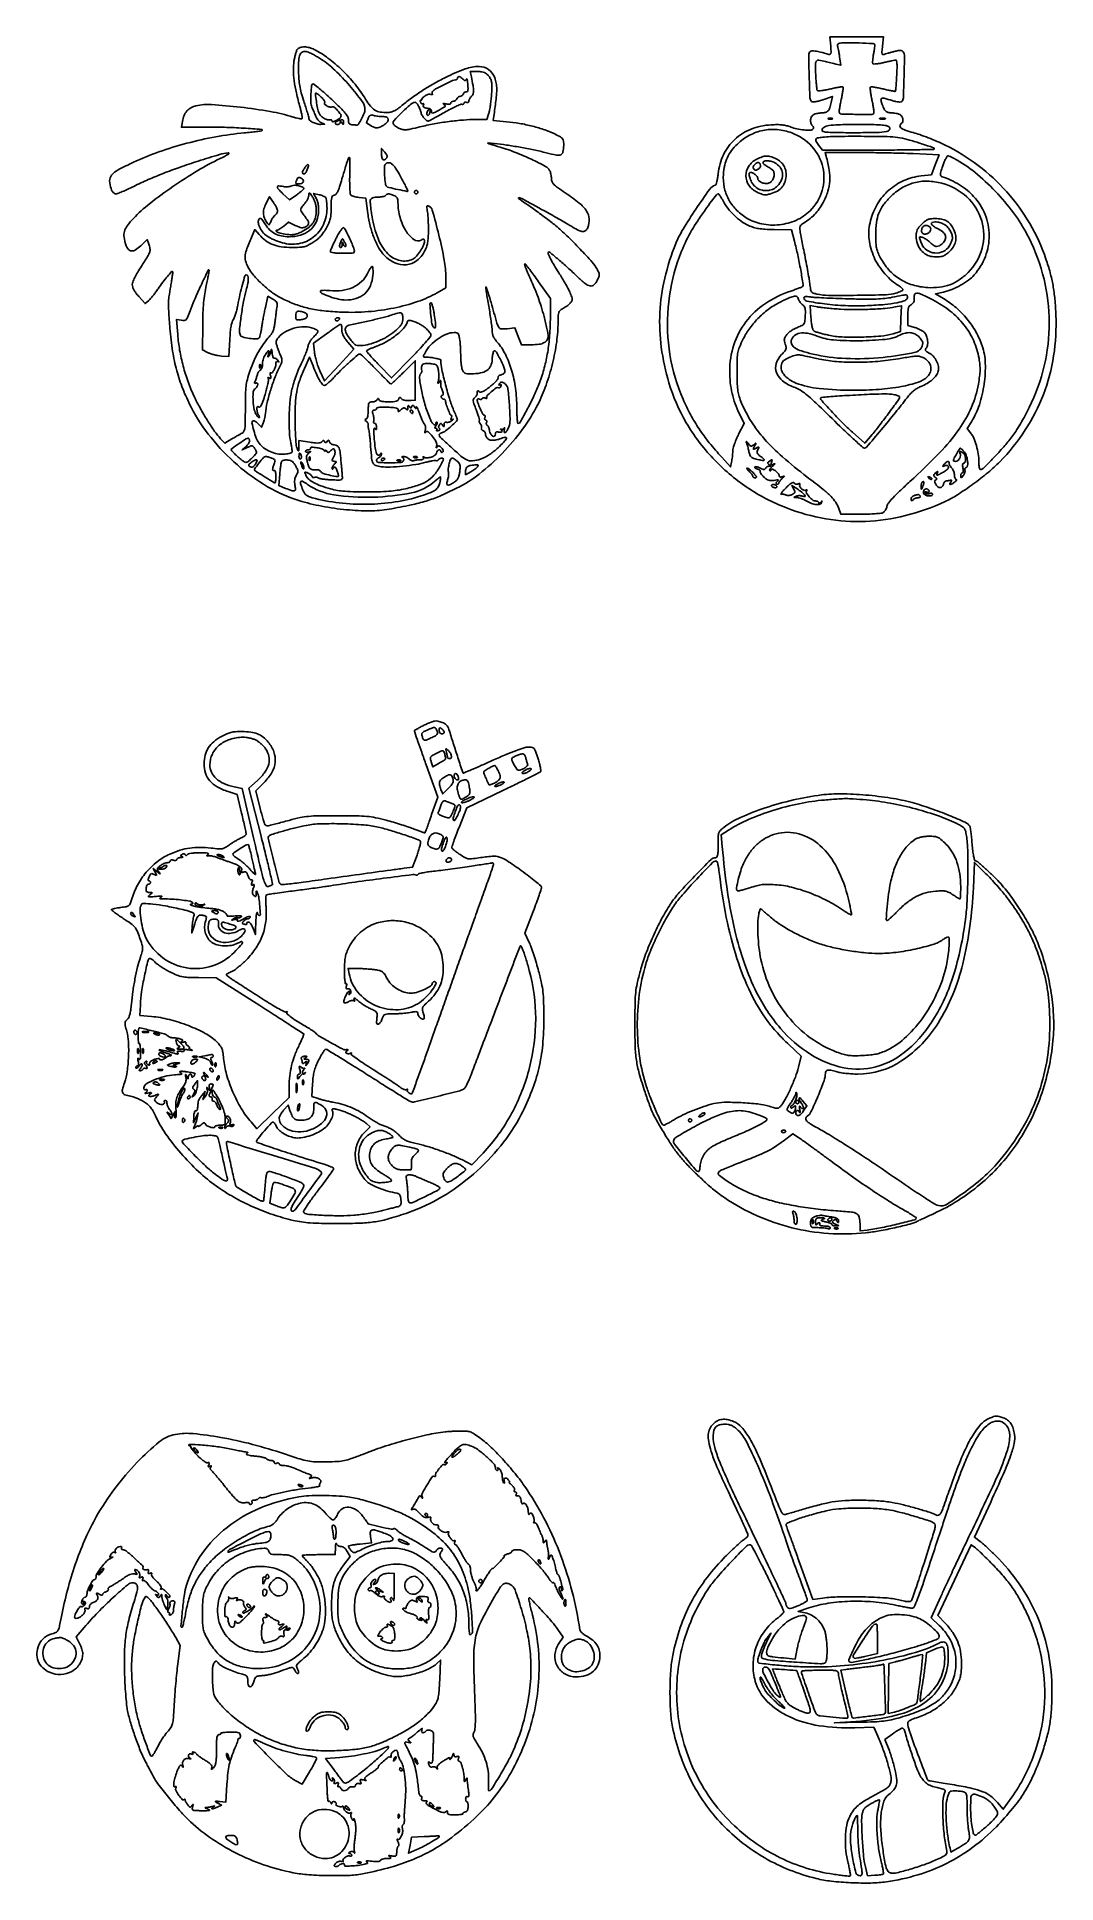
# Model space of a CAD drawing. Extents: x 22 to 640, y 38 to 1156.
import ezdxf

# ---------------------------------------------------------------- set-up
doc = ezdxf.new("R2010")
doc.units = 0

msp = doc.modelspace()

# ---------------------------------------------------------------- linework, layer by layer
for points in [[(503.209648, 1150.485464, -0.008092), (503.413183, 1147.431822, -0.067448), (503.29672, 1146.053915, -0.228297), (502.854432, 1145.493252, -0.185535), (502.083478, 1145.425944, 0.006462), (497.008292, 1146.813561, 0.025945), (493.857602, 1147.459085, 0.041827), (491.810779, 1147.59561, 0.194497), (490.742389, 1147.142389, 0.203138), (489.895002, 1145.048669, 0.003293), (490.191061, 1132.085311, 0.003473), (490.660819, 1119.174029, 0.187679), (491.630348, 1116.969652, 0.192411), (492.392415, 1116.642753, 0.042943), (493.833346, 1116.730448, 0.032453), (495.818812, 1117.156754, 0.013746), (498.41929, 1117.972232), (504.216336, 1119.966708), (503.518682, 1116.233354, -0.032257), (502.722166, 1113.103923, -0.107311), (501.659963, 1111.280718, -0.138659), (500.109663, 1110.321876, -0.069698), (497.811814, 1110, 0.02982), (496.543249, 1109.924275, 0.022475), (495.164922, 1109.695915, 0.022909), (493.884741, 1109.362283, 0.047697), (492.934259, 1108.964816, 0.142668), (491.677282, 1107.734157, 0.100772), (491.067646, 1105.841994, 0.098091), (491.239656, 1103.816817, 0.126953), (492.183333, 1102.216667, -0.060816), (492.580597, 1101.708917, -0.079432), (492.80112, 1101.162995, -0.097371), (492.816672, 1100.66541, -0.156897), (492.624735, 1100.291402, -0.192745), (490.935601, 1099.568115, -0.02676), (487.050052, 1099.683745, -0.030647), (482.744428, 1100.310417, -0.042193), (479, 1101.428389, 0.032431), (476.448932, 1102.244557, 0.033276), (473.835521, 1102.715463, 0.027968), (470.81405, 1102.884317, 0.013919), (466.980207, 1102.777202, 0.079704), (454.953391, 1100.152863, 0.093519), (445.081445, 1093.958054, 0.09513), (438.264622, 1084.690688, 0.085552), (435.03839, 1073.204563, -0.01487), (434.697576, 1070.654749, -0.021971), (434.234775, 1068.446048, -0.018356), (433.723887, 1066.71631, -0.235501), (433.259873, 1066.253291, 0.158077), (429.927671, 1063.796528, 0.006869), (421.544194, 1051.755222, 0.012258), (413.719454, 1039.545829, 0.039579), (409.389585, 1030.943331, 0.03904), (402.656418, 1009.862033, 0.045402), (399.713191, 989.031968, 0.045487), (400.580117, 968.045857, 0.039436), (405.195627, 946.5, 0.060452), (415.67877, 922.421065, 0.05606), (431.839237, 900.868294, 0.055489), (452.56251, 883.251526, 0.056771), (476.5, 870.781311, 0.049002), (500.308132, 864.219842, 0.052815), (524.337586, 862.644524, 0.052096), (548.449981, 866.144999, 0.045466), (572.503439, 874.630116, 0.034721), (579.987942, 878.713227, 0.014818), (589.41659, 885.142421, 0.014896), (598.653512, 892.279956, 0.027507), (605.641381, 898.694827, 0.048894), (621.123736, 918.021043, 0.052898), (632.088722, 939.500192, 0.052915), (638.300318, 962.795782, 0.048979), (639.709225, 987.5, 0.013056), (639.059203, 997.184191, 0.020542), (637.943983, 1005.443667, 0.021694), (636.209839, 1013.247218, 0.017124), (633.683605, 1021.522268, 0.049602), (623.857027, 1042.967665, 0.049209), (609.977175, 1062.119673, 0.049204), (592.620886, 1078.191877, 0.049571), (572.5, 1090.517441, 0.01088), (567.684925, 1092.71872, 0.008218), (562.307813, 1094.932783, 0.008319), (557.185566, 1096.846364, 0.019012), (553.25, 1098.07617, -0.016157), (548.320391, 1099.585773, -0.078364), (545.741333, 1100.947808, -0.268664), (545.19119, 1102.236176, -0.227786), (546, 1103.5, 0.183966), (546.833894, 1104.589322, 0.11521), (546.931477, 1106.211408, 0.103523), (546.284681, 1107.851535, 0.125009), (545.065741, 1108.964816, 0.047697), (544.115259, 1109.362283, 0.022909), (542.835078, 1109.695915, 0.022475), (541.456751, 1109.924275, 0.02982), (540.188186, 1110, -0.064486), (538.03553, 1110.278793, -0.127504), (536.543111, 1111.116, -0.094955), (535.375808, 1112.76295, -0.025705), (534.197112, 1115.75, -0.041086), (533.62378, 1118.069531, -0.38233), (534.135763, 1118.867997, -0.13542), (535.631092, 1118.869582, -0.006595), (540.440499, 1117.479675, 0.017032), (542.578416, 1116.909887, 0.033094), (544.321934, 1116.628097, 0.040585), (545.635279, 1116.611093, 0.181252), (546.324516, 1116.924516, 0.1883), (547.243546, 1119.020894, 0.003242), (547.681508, 1131.7356, 0.003717), (547.939943, 1144.332078, 0.155089), (547.162341, 1146.894342, 0.117698), (546.452426, 1147.534921, 0.113098), (545.51915, 1147.797783, 0.06089), (544.112863, 1147.695892, 0.01318), (541.730527, 1147.162364, 0.004094), (539.896948, 1146.684667, 0.004196), (538.086454, 1146.180788, 0.004069), (536.5227, 1145.7176, 0.017577), (535.606436, 1145.40247, -0.155977), (534.786791, 1145.355743, -0.288073), (534.345159, 1145.822894, -0.071916), (534.276072, 1147.130552, -0.006548), (534.615365, 1150.384448), (535.275363, 1156), (519.013851, 1156), (502.75234, 1156)], [(529.774904, 1151.55843, -0.213312), (529.931379, 1151.149028, -0.010227), (529.817964, 1149.653755, -0.015224), (529.586787, 1147.837506, -0.010233), (529.217405, 1145.778517, 0.014054), (528.861653, 1143.704444, 0.019879), (528.670863, 1141.84067, 0.016449), (528.626304, 1140.323697, 0.192571), (528.843791, 1139.785465, 0.216829), (529.386795, 1139.569056, 0.014722), (531.086, 1139.700568, 0.018964), (533.171499, 1140.004268, 0.012954), (535.514535, 1140.499843, -0.003393), (537.888958, 1141.049689, -0.004408), (540.072077, 1141.519477, -0.003327), (541.905407, 1141.884416, -0.039562), (542.624451, 1141.964378, -0.367117), (543.131078, 1141.561337, -0.031981), (543.363261, 1139.801233, -0.023567), (543.419037, 1137.025455, -0.006854), (543.24475, 1132.75, -0.003051), (543.028183, 1129.177767, -0.00478), (542.793825, 1126.108699, -0.001473), (542.55805, 1123.458112, -0.15801), (542.417644, 1123.130678, -0.260911), (542.11702, 1123.023716, -0.003485), (540.105492, 1123.380571, -0.008865), (537.742914, 1123.860174, -0.00558), (535, 1124.5, 0.009622), (532.236144, 1125.121193, 0.014542), (529.806598, 1125.545139, 0.009216), (527.797733, 1125.798061, 0.226827), (527.283088, 1125.616421, 0.220844), (527.093972, 1125.099441, 0.008766), (527.303009, 1123.048142, 0.014046), (527.670483, 1120.569342, 0.009315), (528.224662, 1117.7471, -0.007952), (528.789173, 1114.913107, -0.011582), (529.188889, 1112.397094, -0.007237), (529.441878, 1110.29748, -0.163825), (529.311167, 1109.711094, -0.263156), (528.057517, 1109.006456, -0.003556), (518.896712, 1109.09525, -0.003642), (509.751875, 1109.315569, -0.251577), (508.462006, 1110.061476, -0.166304), (508.323224, 1110.670686, -0.008252), (508.577049, 1112.738999, -0.012568), (508.987718, 1115.224474, -0.00869), (509.571564, 1118.014828, 0.008399), (510.152988, 1120.785558, 0.012819), (510.555036, 1123.208883, 0.007358), (510.806565, 1125.226003, 0.227492), (510.643529, 1125.689804, 0.231488), (510.180387, 1125.848667, 0.007474), (508.171846, 1125.566695, 0.012986), (505.7587, 1125.126596, 0.008491), (503, 1124.5, -0.010846), (500.23048, 1123.88465, -0.016176), (497.78297, 1123.478124, -0.011187), (495.771213, 1123.256193, -0.221524), (495.202655, 1123.462772, -0.164816), (494.910529, 1124.053005, -0.005986), (494.60374, 1126.577781, -0.010398), (494.335392, 1129.614094, -0.007046), (494.150502, 1133.082094, -0.007187), (493.989001, 1139.593776, -0.161691), (494.555659, 1141.361643, -0.282087), (495.950255, 1141.93509, -0.022809), (500, 1141.091474, 0.001971), (501.550427, 1140.700463, 0.001336), (503.319603, 1140.266707, 0.001346), (505.030788, 1139.856884, 0.002693), (506.385882, 1139.543895), (509.271764, 1138.893687), (508.599824, 1143.959023, 0.006228), (508.302935, 1146.001571, 0.007083), (507.966524, 1147.95009, 0.006496), (507.636284, 1149.595086, 0.038843), (507.387487, 1150.432609, -0.130698), (507.320742, 1151.057033, -0.157747), (507.584704, 1151.581406, -0.110009), (508.205424, 1151.981366, -0.045795), (509.173545, 1152.240702, -0.045585), (512.618515, 1152.51376, -0.005274), (520.37575, 1152.338747, -0.001973), (528.698836, 1152.030219, -0.188279)], [(180.082982, 1148.599987, 0.087906), (179.575029, 1147.707379, 0.015368), (178.980037, 1145.858012, 0.016261), (178.413113, 1143.619246, 0.013957), (177.959892, 1141.23158, 0.046316), (177.604613, 1135.945435, 0.02653), (178.106359, 1129.567304, 0.022256), (179.44226, 1122.057997, 0.013405), (181.657561, 1113.285992, -0.009603), (182.288407, 1110.865675, -0.014612), (182.733941, 1108.739376, -0.009155), (183.016201, 1106.979313, -0.235753), (182.867536, 1106.534203, -0.231025), (182.441329, 1106.38759, -0.01349), (181.043983, 1106.598419, -0.018203), (179.337151, 1106.967805, -0.01221), (177.414877, 1107.507994, 0.031194), (163.629267, 1110.8232, 0.014618), (145.464736, 1113.464527, 0.012761), (127.981274, 1115.036037, 0.070599), (118.58818, 1114.312857, 0.074094), (115.517628, 1113.136995, 0.085341), (113.088889, 1111.157218, 0.080749), (111.366425, 1108.381985, 0.058428), (110.367209, 1104.875416), (109.78663, 1101.297731), (124.643315, 1101.398866, -0.008979), (135.810563, 1101.274335, -0.007878), (147.464935, 1100.751106, -0.002547), (158.406786, 1100.031022, -0.64287), (158.667088, 1099.333754, -0.162822), (158.244049, 1099.122796, -0.002152), (155.29562, 1098.720914, -0.005907), (151.849287, 1098.307627, -0.003813), (147.848861, 1097.9066, 0.02212), (130.670476, 1095.546722, 0.019517), (113.025287, 1091.604934, 0.019772), (96.012828, 1086.373082, 0.024821), (80.741055, 1080.139758, 0.01282), (71.346468, 1075.452527, 0.094282), (67.452234, 1072.3263, 0.183349), (66.240016, 1068.93913, 0.079276), (67.097825, 1064.149223, 0.039303), (67.673679, 1062.838646, 0.062624), (68.381652, 1061.842006, 0.078537), (69.170411, 1061.21542, 0.129355), (69.98915, 1061, 0.090796), (71.111914, 1061.20558, 0.007273), (73.924589, 1062.318373, 0.009641), (77.257321, 1063.769123, 0.007247), (80.867855, 1065.488077, -0.0111), (89.623534, 1069.574156, -0.010417), (98.737832, 1073.359086, -0.009593), (108.693772, 1077.033794, -0.00679), (120, 1080.790848, -0.003877), (132.883459, 1084.768898, -0.043582), (138.122328, 1085.856096, -0.807727), (138.382376, 1085.095495, -0.02547), (133.25, 1082.35508, 0.025174), (119.622678, 1075.089196, 0.015885), (104.461817, 1065.329898, 0.015913), (90.465899, 1055.006121, 0.03543), (80.678478, 1046.101766, 0.029065), (76.944712, 1041.701691, 0.091358), (75.220267, 1038.250129, 0.106566), (74.977133, 1034.721608, 0.048011), (76.083581, 1030.190083, 0.080883), (77.577994, 1027.433937, 0.213943), (79.511896, 1026.399914, 0.165696), (81.955744, 1027.04724, 0.046572), (85.066551, 1029.564986), (88.923559, 1033.331253), (89.96178, 1030.600527, -0.051517), (90.697439, 1027.839314, -0.120106), (90.524092, 1025.720547, -0.058926), (89.28788, 1023.08383, -0.005693), (85.481696, 1017.113051, 0.012155), (83.265058, 1013.534609, 0.018086), (81.517959, 1010.291361, 0.018665), (80.310539, 1007.592128, 0.096119), (80, 1005.991659, 0.084098), (80.245054, 1004.545006, 0.04123), (81.005954, 1002.832018, 0.034527), (82.226926, 1000.924847, 0.021972), (83.889839, 998.878609), (87.779678, 994.5), (89.999375, 996.5, 0.030837), (91.079151, 997.600792, 0.009585), (92.563465, 999.38125, 0.009542), (94.149635, 1001.439062, 0.010376), (95.61117, 1003.5, -0.011932), (98.455973, 1007.48518, -0.015369), (101.265886, 1010.998903, -0.008161), (103.787673, 1013.864814, -0.441774), (104.435986, 1013.865384, -0.219277), (104.539168, 1013.541005, -0.002257), (104.225687, 1011.110456, -0.006722), (103.809508, 1008.284612, -0.004251), (103.251865, 1005, 0.008208), (102.224361, 998.643398, 0.031833), (101.904827, 994.667579, 0.021849), (102.030291, 990.045595, 0.002418), (102.829744, 979.5, 0.017977), (104.444717, 965.694289, 0.027538), (106.925406, 953.908899, 0.029218), (110.553327, 942.995689, 0.024246), (115.632211, 931.858122, 0.050618), (127.688134, 913.355203, 0.044727), (143.68158, 896.79606, 0.045556), (162.009783, 883.646775, 0.058373), (181, 875.287387, 0.027402), (194.849004, 871.850322, 0.023178), (209.787627, 869.712691, 0.023946), (224.010609, 869.030903, 0.043662), (235.583219, 870.043218, 0.007966), (248.994731, 872.628835, 0.023388), (258.098181, 874.983944, 0.026463), (266.311361, 878.008408, 0.012761), (276.5, 882.6968, 0.052036), (290.225324, 891.316599, 0.034021), (304.131102, 903.830503, 0.033449), (316.535554, 918.463989, 0.042929), (325.763846, 933.5, 0.031234), (330.70625, 945.118138, 0.024764), (334.611675, 958.193653, 0.025036), (337.157949, 971.385922, 0.035166), (338, 983.343649, -0.009054), (338.072953, 987.372262, -0.073648), (338.408049, 989.180432, -0.135127), (339.188947, 990.324562, -0.056565), (340.752361, 991.371941, 0.025227), (341.939726, 992.063963, 0.016644), (343.233764, 992.971132, 0.016764), (344.43619, 993.939974, 0.030879), (345.334676, 994.817319, 0.044032), (346.351807, 996.162099, 0.150844), (346.630428, 997.208968, 0.085768), (346.342735, 998.555893, 0.008731), (345.06878, 1001.577415, 0.018231), (343.952952, 1003.870177, 0.007234), (342.262014, 1006.93725, 0.007148), (340.339556, 1010.198751, 0.008907), (338.45694, 1013.170274, -0.010577), (335.561075, 1017.775069, -0.020216), (333.467496, 1021.609124, -0.016869), (332.096328, 1024.633597, -0.303131), (332.294503, 1025.627837, -0.388072), (332.963054, 1025.657966, -0.002172), (338.237528, 1021.218302, -0.008065), (343.888863, 1016.260256, -0.007028), (349.646208, 1010.893192, 0.02037), (354.486646, 1006.616422, 0.123262), (357.496698, 1005.208047, 0.240234), (359.751618, 1005.854477, 0.094052), (361.721206, 1008.541552, 0.019176), (362.669009, 1010.742566, 0.096553), (362.902148, 1012.055292, 0.098971), (362.622044, 1013.343881, 0.020667), (361.60581, 1015.433381, 0.059463), (358.695572, 1019.572696, 0.007654), (351.318284, 1027.541386, 0.0097), (343.270434, 1035.650823, 0.018976), (336.5, 1041.732556, 0.008332), (333.615988, 1044.051661, 0.003988), (329.839063, 1046.938488, 0.003952), (325.846829, 1049.890652, 0.005624), (322.25, 1052.445342, -0.004346), (314.109685, 1058.19585, -0.846325), (314.344056, 1058.671726, -0.052084), (317.537722, 1057.337909, -0.001278), (331.5, 1049.669399, -0.002097), (336.037425, 1047.137296, -0.002068), (340.574698, 1044.555479, -0.00203), (344.530634, 1042.26133, -0.007939), (346.945781, 1040.795614, 0.026075), (350.631786, 1038.737657, 0.108342), (353.090393, 1038.1328, 0.192845), (354.797941, 1038.767016, 0.118256), (356.024751, 1040.5651, 0.105805), (356.832187, 1045.818806, 0.129932), (355.29137, 1050.519554, 0.080469), (350.855829, 1055.4189, 0.021839), (342.384937, 1061.605274, -0.00692), (337.628769, 1064.865779, -0.045158), (335.424031, 1066.741902, -0.094547), (334.36964, 1068.327065, -0.099937), (334, 1070.157951, 0.03096), (333.920175, 1071.445865, 0.022681), (333.679047, 1072.857714, 0.023067), (333.326773, 1074.178559, 0.046192), (332.907395, 1075.173034, 0.150007), (330.431168, 1077.630547, 0.011214), (321.826542, 1081.908535, 0.016354), (312.126039, 1086.081503, 0.021416), (303, 1089.214739, -0.000683), (296.360895, 1091.190592, -0.068469), (295.4789, 1091.592271, -0.785948), (295.548473, 1091.798403, -0.003136), (299.5, 1091.428997, -0.011696), (306.688643, 1090.541202, -0.007574), (314.960586, 1089.194252, -0.007506), (323.327308, 1087.571479, -0.010208), (330.819676, 1085.840853, 0.013922), (337.084161, 1084.442782, 0.146806), (339.66485, 1084.701183, 0.249572), (340.973369, 1086.285587, 0.045124), (341.410794, 1090.210794, 0.028091), (341.315291, 1092.909577, 0.142081), (340.770767, 1094.297763, 0.102361), (339.48228, 1095.406823, 0.011155), (336, 1097.239161, 0.033698), (330.005316, 1099.736295, 0.019832), (322.55814, 1101.939722, 0.01918), (314.540626, 1103.645689, 0.022027), (306.777326, 1104.638948), (298.757866, 1105.307745), (299.429122, 1110.403873, 0.004941), (300.526165, 1119.4198, 0.025618), (300.826824, 1124.42675, 0.045135), (300.536528, 1127.982683, 0.048324), (299.612391, 1131.34488, 0.146802), (295.850514, 1136.228897, 0.155555), (290.108801, 1138.095435, 0.08972), (281.729126, 1136.628615, 0.027389), (269.863725, 1131.513608, 0.013317), (262.631182, 1127.670608, 0.014201), (255.769733, 1123.525463, 0.01469), (249.386763, 1119.147174, 0.017052), (243.590336, 1114.604716, -0.016878), (240.848805, 1112.454736, -0.045167), (238.723055, 1111.177542, -0.057945), (236.736508, 1110.486004, -0.047193), (234.5, 1110.205171, -0.049106), (230.207618, 1110.495506, -0.096136), (227.009631, 1111.689585, -0.085893), (224.264822, 1114.09892, -0.033297), (221.346944, 1118.251958, 0.034259), (214.965482, 1127.297717, 0.029377), (207.092936, 1135.891714, 0.030196), (198.583084, 1143.20723, 0.04558), (190.29966, 1148.384377, 0.052422), (187.322591, 1149.514327, 0.059296), (184.297514, 1149.93925, 0.06878), (181.717333, 1149.637963, 0.157402)], [(194.648467, 1142.35767, -0.04457), (202.737517, 1135.882064, -0.023071), (211.67039, 1126.493146, -0.018061), (219.332097, 1116.984834, -0.161929), (221, 1111.969784, -0.100959), (220.559932, 1109.812553, -0.022341), (218.920511, 1106.393817, -0.016003), (217.025669, 1103.113561, -0.28664), (215.980342, 1102.6, 0.003439), (215.47091, 1102.648427, 0.001053), (214.700475, 1102.714687, 0.001054), (213.83761, 1102.785236, 0.001153), (213, 1102.85, -0.08218), (212.055972, 1103.07987, -0.144449), (211.441244, 1103.586976, -0.111248), (211.102625, 1104.453473, -0.037757), (211, 1105.810552, 0.125434), (210.522224, 1107.685084, 0.0485), (209.00557, 1109.920862, 0.026762), (206.147056, 1113.010961, 0.005681), (200.828207, 1118.060552, 0.004936), (196.851839, 1121.678239, 0.007555), (193.327655, 1124.727162, 0.00327), (190.281685, 1127.249162, 0.172952), (189.578207, 1127.5, 0.38224), (188.632729, 1126.653524, 0.014442), (188.213953, 1121.526742, 0.021266), (188.161987, 1116.379953, 0.101763), (188.842887, 1113.539254, -0.008375), (189.291203, 1112.538938, -0.003524), (189.861852, 1111.179903, -0.003485), (190.451611, 1109.718289, -0.004532), (190.970258, 1108.371054, 0.043627), (191.579327, 1107.095943, 0.035681), (192.438081, 1105.851807, 0.036989), (193.401607, 1104.816335, 0.074412), (194.321178, 1104.188734), (196.5, 1103.135361), (194.297053, 1103.06768, -0.069794), (191.979595, 1103.320464, -0.049921), (189.524547, 1104.210425, -0.05155), (187.574014, 1105.407748, -0.233418), (187, 1106.570338, 0.067451), (186.885464, 1107.415503, 0.003153), (186.098747, 1110.196339, 0.005162), (185.107264, 1113.490798, 0.003681), (183.931904, 1117.159823, -0.01242), (182.424154, 1122.16594, -0.022733), (181.484736, 1126.323098, -0.024204), (180.962628, 1130.367418, -0.016497), (180.744752, 1135, -0.016473), (180.874137, 1141.831322, -0.089572), (181.716686, 1145.420905, -0.212359), (183.386239, 1146.954818, -0.152128), (185.954738, 1147.012981, -0.041506), (187.468051, 1146.43945, -0.0116), (189.728906, 1145.295481, -0.011619), (192.235665, 1143.877255, -0.011973)], [(296.031396, 1132.25, -0.051404), (297.193133, 1130.424709, -0.077725), (297.764718, 1128.633835, -0.046173), (297.91769, 1126.150731, -0.008227), (297.697984, 1121.5, -0.009867), (297.418981, 1118.162115, -0.009117), (297.002648, 1114.748437, -0.009147), (296.520869, 1111.722435, -0.029806), (296.047005, 1109.75), (294.905992, 1106), (288.202996, 1105.997183, 0.019793), (280.624107, 1105.693855, 0.012939), (271.923829, 1104.772916, 0.012532), (262.878102, 1103.346535, 0.013936), (254.232431, 1101.509819, -0.005203), (248.375817, 1100.158307, -0.040049), (245.587418, 1099.775775, -0.07686), (243.563221, 1099.973019, -0.048642), (241.329192, 1100.782843, -0.033456), (240.054939, 1101.49872, -0.04109), (238.97795, 1102.336096, -0.045895), (238.224895, 1103.16739, -0.16249), (238, 1103.841143, -0.190417), (238.621604, 1105.414178, -0.008074), (242.863011, 1109.798738, -0.013894), (247.213364, 1113.917492, -0.054433), (250.215636, 1116.067711, -0.087658), (251.147669, 1116.395192, -0.180667), (251.895064, 1116.247995, -0.111773), (252.601696, 1115.556521, -0.024097), (253.465636, 1114.066453, -0.012993), (254.053043, 1112.854344, -0.014863), (254.549281, 1111.665935, -0.014083), (254.909837, 1110.639052, -0.077532), (255, 1110.061091, 0.146611), (255.351922, 1108.886697, 0.02736), (256.704724, 1107.058323, 0.025412), (258.233577, 1105.3924, 0.196851), (259.191647, 1105, 0.119814), (259.716721, 1105.127655, 0.001944), (262.428029, 1106.542187, 0.004953), (265.571903, 1108.237968, 0.003252), (269.159906, 1110.25, -0.007927), (272.787984, 1112.240148, -0.011496), (276.056969, 1113.871498, -0.007253), (278.819662, 1115.12312, -0.159228), (279.6905, 1115.206163, 0.074319), (280.190925, 1115.169886, 0.106879), (280.615334, 1115.296049, 0.128979), (280.896679, 1115.562619, 0.139855), (281, 1115.924778, -0.175443), (281.122159, 1116.262206, -0.14927), (281.440625, 1116.470739, -0.104118), (281.925775, 1116.507635, -0.058774), (282.5, 1116.361626, 0.075502), (283.117054, 1116.226431, 0.153632), (283.59433, 1116.343183, 0.1663), (283.894574, 1116.702244, 0.091968), (284, 1117.270566, -0.086073), (284.115318, 1117.935492, -0.043608), (284.471087, 1118.709994, -0.0416), (284.990079, 1119.467109, -0.048538), (285.603702, 1120.086065, 0.14603), (286.496746, 1121.425459, 0.077913), (286.782011, 1123.413189, 0.041004), (286.487574, 1126.505361, 0.008988), (285.452399, 1131.75), (284.75, 1135), (289.30242, 1135, -0.023976), (291.776696, 1134.881283, -0.07315), (293.405114, 1134.479454, -0.086169), (294.698066, 1133.669055, -0.042396)], [(280.348214, 1130.508929, 0.027087), (281.1089, 1129.826481, 0.138948), (281.625741, 1129.607387, 0.241767), (282.018084, 1129.75043, 0.090948), (282.340695, 1130.258929, -0.108863), (282.549301, 1130.563302, -0.414647), (282.756656, 1130.556447, -0.136397), (282.938315, 1130.207932, -0.026455), (283.050001, 1129.5, -0.006912), (283.390675, 1125.714471, -0.041849), (283.375472, 1123.745684, -0.133237), (283.043423, 1122.853482, -0.34141), (282.423965, 1122.667551, 0.132606), (281.933303, 1122.718136, 0.100552), (281.425, 1122.526013, 0.087773), (280.976433, 1122.118975, 0.073229), (280.660427, 1121.557471, -0.073123), (280.325507, 1120.962063, -0.064109), (279.819915, 1120.457507, -0.066866), (279.227565, 1120.116146, -0.097625), (278.638374, 1120, 0.094426), (278.050826, 1119.888042, 0.066827), (277.46331, 1119.559375, 0.064704), (276.964888, 1119.073424, 0.075752), (276.638374, 1118.5, -0.081035), (276.303843, 1117.926585, -0.065663), (275.782009, 1117.440625, -0.06652), (275.159833, 1117.112085, -0.088478), (274.531385, 1117, 0.07069), (273.946134, 1116.916842, 0.08627), (273.449844, 1116.674405, 0.100236), (273.118043, 1116.314271, 0.137015), (273, 1115.891592, -0.229588), (272.799799, 1115.478573, -0.125388), (272.273818, 1115.244558, -0.070954), (271.412838, 1115.220901, -0.028517), (270.25, 1115.421969, 0.010841), (269.080228, 1115.667089, 0.093758), (268.549919, 1115.665979, 0.569356), (268.48648, 1115.490316, 0.073571), (268.856763, 1115.155377, -0.05526), (269.314123, 1114.771044, -0.106176), (269.563302, 1114.364601, -0.162102), (269.569421, 1114.004905, -0.183251), (269.356763, 1113.734755, -0.005308), (264.776823, 1111.046231, -0.042104), (262.551702, 1110.009408, -0.198997), (261.568799, 1110.049701, -0.337954), (261.204176, 1110.741346, 0.103919), (261.170575, 1111.571677, 0.160116), (260.78898, 1112.173519, 0.109296), (259.991203, 1112.57922, 0.034684), (258.67141, 1112.824006, -0.030398), (257.379669, 1113.052167, -0.109733), (256.633234, 1113.416608, -0.19028), (256.333721, 1113.937369, -0.128777), (256.409956, 1114.625944, 0.037404), (256.570251, 1115.159916, 0.136957), (256.55089, 1115.509289, 0.316241), (256.377737, 1115.635707, 0.143889), (256.09333, 1115.557681, -0.161507), (255.712049, 1115.467069, -0.12198), (255.30209, 1115.607346, -0.094601), (254.924012, 1115.967474, -0.063751), (254.640773, 1116.493748, -0.035158), (254.472069, 1117.046709, -0.085713), (254.448801, 1117.47068, -0.188294), (254.56807, 1117.695144, -0.263855), (254.785988, 1117.738004, 0.094273), (255.058409, 1117.701346, 0.132492), (255.290259, 1117.777581, 0.139422), (255.444481, 1117.956063, 0.109321), (255.5, 1118.206953, -0.218741), (255.992446, 1119.278732, -0.050963), (257.65984, 1120.438066, -0.051201), (259.579251, 1121.257309, -0.162054), (260.958108, 1121.229427, 0.026827), (261.511755, 1121.065482, 0.126158), (261.840745, 1121.07099, 0.403835), (261.926085, 1121.21484, 0.126152), (261.797619, 1121.459718, -0.15358), (261.621942, 1121.843438, -0.09546), (261.654762, 1122.341664, -0.078722), (261.890201, 1122.878595, -0.061487), (262.297619, 1123.369048, -0.067259), (264.267735, 1124.776957, -0.007781), (269.120055, 1127.245442, -0.005959), (274.130616, 1129.623462, -0.108221), (275.849913, 1130, 0.085653), (276.289087, 1130.075789, 0.093755), (276.662162, 1130.29375, 0.100345), (276.91168, 1130.618544, 0.114256), (277, 1131, -0.207425), (277.311767, 1131.719184, -0.228435), (278.031876, 1131.944732, -0.11302), (279.124702, 1131.519969, -0.047436)], [(194.539181, 1119.551269, -0.031975), (195.503044, 1118.53606, -0.045072), (196.212861, 1117.510557, -0.053614), (196.599334, 1116.617063, -0.216984), (196.526458, 1116.04281, 0.363975), (196.652845, 1115.174661, 0.062918), (198.129858, 1114.158929, 0.056761), (199.95869, 1113.463554, 0.197522), (201.185433, 1113.636526, -0.322963), (202.326595, 1113.528161, -0.030715), (204.434903, 1111.438889, -0.031347), (206.29117, 1109.075782, -0.248531), (206.446817, 1107.739832, -0.147566), (205.533782, 1106.573609, -0.040366), (203.49915, 1105.373642, -0.047154), (201.57485, 1104.653855, -0.493737), (201, 1105.094085, 0.084683), (200.943113, 1105.427555, 0.113715), (200.779687, 1105.685701, 0.127254), (200.535674, 1105.827628, 0.122859), (200.25, 1105.835962, -0.118806), (198.344372, 1105.876323, -0.064075), (196.156304, 1106.764644, -0.063626), (194.243972, 1108.190572, -0.110329), (193.157651, 1109.837004, -0.040438), (192.304159, 1112.77593, -0.014316), (191.548626, 1117.095085, -0.006032), (190.959325, 1121.517223, -0.449939), (191.387205, 1122, -0.157699), (191.697241, 1121.899721, -0.008711), (192.52337, 1121.280685, -0.012782), (193.489857, 1120.489404, -0.008949)], [(231.75, 1107.789264, -0.101043), (234.171075, 1107.347928, -0.311207), (235.043999, 1106.031909, -0.200536), (234.225877, 1104.167757, -0.057155), (231.651223, 1102.221725, -0.03401), (229.343115, 1101.063622, -0.139669), (227.804561, 1100.878864, -0.086512), (226.025374, 1101.489519, -0.008546), (222.087559, 1103.745774, -0.312481), (221.984626, 1103.971608, -0.021929), (222.146061, 1104.687053, -0.024841), (222.439272, 1105.585524, -0.015603), (222.865886, 1106.604998, -0.034542), (223.576473, 1107.916348, -0.126944), (224.259705, 1108.556193, -0.151255), (225.09457, 1108.725293, -0.05624), (226.278327, 1108.469576, 0.034583), (227.359358, 1108.186651, 0.015786), (228.802071, 1107.960825, 0.015546), (230.343065, 1107.817707, 0.020656)], [(260.29269, 1110.011247, -0.044796), (260.032212, 1109.287141, -0.078506), (259.677866, 1108.759669, -0.120306), (259.291986, 1108.505135, -0.228144), (258.929984, 1108.543272, -0.247429), (258.503046, 1109.268431, -0.087903), (258.661976, 1110.499754, -0.086621), (259.237654, 1111.614968, -0.234528), (260.013369, 1112, -0.269156), (260.278, 1111.84642, -0.095176), (260.425169, 1111.415804, -0.062812), (260.434212, 1110.773473, -0.036115)], [(504.25, 1106.337719, -0.057986), (503.679992, 1106.181385, -0.037979), (503, 1106.12966, -0.037979), (502.320008, 1106.181385, -0.057986), (501.75, 1106.337719, -0.174857), (501.540618, 1106.525001, -0.447206), (501.601562, 1106.693942, -0.078554), (502.10856, 1106.810911, -0.017491), (503, 1106.842105, -0.017491), (503.89144, 1106.810911, -0.078554), (504.398438, 1106.693942, -0.447206), (504.459382, 1106.525001, -0.174857)], [(536.269032, 1106.344063, -0.06278), (535.671085, 1106.185595, -0.030339), (534.880008, 1106.127736, -0.029507), (534.036634, 1106.167106, -0.037336), (533.269032, 1106.307009, -0.087174), (532.883358, 1106.48334, -0.597527), (532.900903, 1106.643467, -0.080377), (533.431793, 1106.764444, -0.012823), (534.5, 1106.805051, -0.014395), (535.580113, 1106.787295, -0.052471), (536.257153, 1106.684921, -0.333666), (536.386009, 1106.52287, -0.31318)], [(207.984687, 1104.25, -0.011938), (207.952739, 1103.271084, -0.327416), (207.798096, 1103.083458, -0.309569), (207.563444, 1103.169589, -0.011213), (207, 1104, 0.021149), (206.559769, 1104.621859, 0.167501), (206.269141, 1104.8125, 0.405416), (206.081977, 1104.704915, 0.066727), (206.015313, 1104.25, -0.118755), (205.894248, 1103.773192, -0.099323), (205.563873, 1103.367188, -0.09112), (205.07407, 1103.094491, -0.081749), (204.5, 1103, -0.12015), (203.408937, 1103.266022, -0.309409), (203.044273, 1103.945832, -0.219845), (203.531001, 1104.756754, -0.085659), (204.75, 1105.310674, -0.010495), (206.749767, 1105.788667, -0.133406), (207.514514, 1105.749161, -0.272211), (207.886328, 1105.327276, -0.049942)], [(479.661908, 1097.853538, -0.118545), (491.800527, 1089.65532, -0.128465), (498.442781, 1077.059067, -0.130591), (498.020801, 1062.987096, -0.124565), (490.691358, 1050.691358, -0.092503), (482.426974, 1045.026261, -0.07751), (472.145362, 1042.27214, -0.077023), (461.451496, 1042.772215, -0.089312), (451.994434, 1046.534389, -0.061309), (445.708394, 1051.609755, -0.071403), (441.209485, 1057.825313, -0.072611), (438.692354, 1064.963864, -0.06652), (438.215562, 1072.746713, -0.037057), (439.027044, 1078.275231, -0.052753), (440.612103, 1082.975819, -0.05398), (443.112114, 1087.160734, -0.041303), (446.665266, 1091.139815, -0.066036), (453.982887, 1096.446629, -0.073843), (462.164078, 1099.415821, -0.073851), (470.854376, 1099.879395, -0.066067)], [(545.200779, 1094.929156, -0.018927), (551.033392, 1093.518873, -0.00982), (558.204183, 1091.342046, -0.00285), (565.443453, 1088.942484, -0.32373), (565.995124, 1088.167878, -0.405883), (565.725535, 1087.89451, -0.000382), (556.033984, 1087.696189, -0.003078), (545.090419, 1087.547996, -0.001846), (532.091709, 1087.5), (498.193171, 1087.5), (496.096585, 1090.157729, -0.028824), (494.351847, 1092.652576, -0.242458), (494.249605, 1093.97928, -0.245796), (495.26931, 1094.820772, -0.029527), (498.25, 1095.267795, -0.019371), (507.87899, 1095.760151, -0.004891), (523.566344, 1095.800452, -0.003465), (539.34487, 1095.577289, -0.044609)], [(538.55887, 1101.519003, -0.370254), (538.901685, 1099.909413, -0.230093), (537.228671, 1098.717246, -0.036952), (531.121368, 1098.147994, -0.004574), (517.75, 1098.015313, -0.002306), (506.939026, 1098.056798, -0.016022), (501.651805, 1098.270996, -0.027473), (498.662815, 1098.654061, -0.361745), (498, 1099.45031, -0.269228), (499.031279, 1101.226734, -0.08854), (501.988949, 1102.280319, -0.035436), (507.711638, 1102.824141, -0.005543), (519.05887, 1102.969591, -0.00338), (528.197313, 1102.923644, -0.015617), (533.479263, 1102.696274, -0.024827), (536.820004, 1102.280236, -0.120123)], [(233.901757, 1082.381624, -0.119535), (232.776999, 1081.543964, -0.30872), (231.832997, 1081.732068, -0.156915), (231.197612, 1083.001901, -0.040792), (231.033269, 1085.309017), (231.066539, 1088.5), (233.048333, 1086.120613, -0.027111), (233.96932, 1084.884341, -0.090662), (234.366323, 1083.95888, -0.134636), (234.331994, 1083.165768, -0.095742)], [(553.17897, 1085.34304), (568.857939, 1084.692742), (566.580017, 1078.596371), (564.302095, 1072.5), (558.001625, 1071.794245, 0.075533), (547.550253, 1068.987846, 0.077608), (538.511619, 1063.21962, 0.076978), (531.605145, 1054.923143, 0.072571), (527.36021, 1044.760806, 0.036027), (526.412424, 1039.515772, 0.045969), (526.339371, 1034.605328, 0.043252), (527.175735, 1029.534015, 0.027037), (528.978315, 1023.787505, 0.05086), (531.354825, 1018.986681, 0.031034), (535.050327, 1013.846617, 0.031066), (539.343093, 1009.215477, 0.051949), (543.543526, 1005.973099, -0.017153), (544.867454, 1005.09072, -0.023826), (545.984661, 1004.205926, -0.0217), (546.815286, 1003.415092, -0.194016), (547, 1002.956985, -0.256827), (546.774149, 1002.546293, -0.024982), (545.751562, 1001.967208, -0.026765), (544.378415, 1001.367462, -0.017844), (542.75, 1000.823131, -0.064804), (536.829845, 999.883034, -0.004148), (519.280459, 999.536257, -0.004807), (501.916379, 999.504174, -0.050529), (494.862191, 1000.274266, -0.033891), (492.64343, 1000.906196, -0.160782), (491.617187, 1001.70936, -0.106295), (491.050728, 1003.143766, -0.010899), (490.529782, 1006.774266, 0.012074), (490.074911, 1009.892137, 0.002846), (489.159664, 1015.077441, 0.002929), (488.038186, 1021.028735, 0.00288), (486.840947, 1027, -0.002502), (485.050542, 1035.894834, -0.027926), (484.554133, 1039.474671, -0.084501), (484.720029, 1041.384415, -0.199901), (485.567844, 1042.5, 0.028626), (489.834523, 1045.317265, 0.037535), (493.357197, 1048.381113, 0.039219), (496.261337, 1051.818456, 0.036374), (498.675052, 1055.751807, 0.040238), (501.525021, 1062.544651, 0.063706), (502.713044, 1068.736103, 0.058334), (502.351048, 1075.40854, 0.028236), (500.422636, 1083.75), (499.766737, 1086), (518.633369, 1085.996669, -0.002805), (526.999393, 1085.948264, -0.001881), (536.563624, 1085.803291, -0.001894), (545.825904, 1085.592942, -0.003739)], [(211.745408, 1072.055806, 0.008039), (211.717454, 1067.647788, 0.013369), (211.852905, 1063.935658, 0.009509), (212.097347, 1060.969514, 0.17558), (212.5, 1060.133521, 0.104844), (213.133698, 1059.731442, 0.022797), (214.373289, 1059.333152, 0.022812), (215.87861, 1058.997031, 0.020112), (217.4729, 1058.782351), (221.4458, 1058.409273), (222.698861, 1049.054585, 0.030083), (224.169953, 1041.539424, 0.031377), (226.517802, 1034.36306, 0.033678), (229.481885, 1028.167794, 0.061292), (232.809777, 1023.660724, 0.097731), (239.161762, 1019.14987, 0.13254), (246.07688, 1018.040164, 0.138147), (252.404798, 1020.560144, 0.11028), (257.140975, 1026.210771, 0.03517), (258.246599, 1028.771377, 0.040043), (258.926008, 1031.353936, 0.030879), (259.292669, 1034.515274, 0.011412), (259.431312, 1039, 0.008063), (259.40317, 1042.498477, 0.008152), (259.262133, 1045.981417, 0.007993), (259.041528, 1049.008013, 0.032563), (258.758929, 1050.830357, -0.015742), (258.457162, 1052.421116, -0.080315), (258.461015, 1053.318461, -0.23285), (258.741267, 1053.70926, -0.206063), (259.244152, 1053.751949, -0.248804), (261.79035, 1051.080196, -0.00777), (265.772846, 1035.993984, -0.01533), (269.018882, 1020.90502, -0.044915), (269.989495, 1010.323391), (270, 1004.146781), (264.729127, 1001.131093, -0.047182), (252.854267, 995.751141, -0.0324), (238.579938, 991.857098, -0.030646), (222.953725, 989.650711, -0.029648), (207, 989.33607, -0.017036), (196.076269, 990.141822, -0.029071), (187.055274, 991.65158, -0.032229), (178.95289, 994.055193, -0.028388), (170.864349, 997.566705, -0.042286), (164.476489, 1001.490732, -0.031413), (158.130896, 1006.815952, -0.032106), (152.7923, 1012.597216, -0.065002), (149.551782, 1017.863708, -0.054071), (148.480465, 1021.165554, -0.094119), (148.428738, 1024.035335, -0.049966), (149.473273, 1027.816717, -0.006605), (152.578995, 1035.534819), (154.18801, 1039.385734), (156.902602, 1036.276582, 0.054739), (160.768572, 1032.720454, 0.064568), (165.115504, 1030.315429, 0.058674), (170.271109, 1028.948461, 0.035506), (176.57842, 1028.5, 0.01108), (181.302198, 1028.604689, 0.046104), (184.121869, 1028.991864, 0.057812), (186.501646, 1029.844662, 0.024395), (189.47234, 1031.5, 0.031375), (191.829611, 1033.182452, 0.034513), (193.879042, 1035.097861, 0.033297), (195.7051, 1037.33934, 0.025746), (197.39392, 1040, 0.020248), (199.05863, 1043.248193, 0.048409), (199.951725, 1045.80241, 0.044744), (200.374955, 1048.599028, 0.015193), (200.5, 1052.71321, -0.007169), (200.559079, 1056.833348, -0.055179), (200.826083, 1058.742935, -0.142676), (201.405802, 1059.72647, -0.152565), (202.408421, 1060.21321, 0.186858), (203.487284, 1060.828944, 0.060013), (204.488635, 1062.41608, 0.033039), (205.587257, 1065.191567, 0.007648), (207.051304, 1070, -0.002438), (208.976774, 1076.568761, -0.011685), (210.179935, 1080.281535, -0.011704), (211.067808, 1082.639256, -0.305843), (211.602396, 1083, -0.408949), (211.757034, 1082.848122, -0.001235), (211.804629, 1079.785143, -0.005547), (211.811596, 1076.25235, -0.003324)], [(186.052729, 1075.638688, -0.031712), (185.593447, 1074.628529, -0.041309), (185.043179, 1073.775115, -0.046715), (184.486798, 1073.176241, -0.184244), (184.024751, 1073, -0.187587), (183.304794, 1073.27996, -0.249543), (183.074661, 1073.930596, -0.094407), (183.479319, 1075.084149, -0.021347), (184.601999, 1076.842161, -0.023801), (185.933009, 1078.562094, -0.41021), (186.576892, 1078.617634, -0.299299), (186.804005, 1077.874661, -0.019591)], [(242.552674, 1071.5, -0.002692), (244.215783, 1068.386287, -0.004067), (245.627134, 1065.655739, -0.001637), (246.808698, 1063.30439, -0.093466), (246.940591, 1062.838688, -0.500662), (246.516384, 1062.457498, -0.003304), (240.866106, 1063.620084, -0.005346), (235.401269, 1064.843413, -0.139516), (234.096667, 1065.57, -0.170838), (233.333858, 1067.161351, -0.012117), (232.91298, 1072.139428, -0.012091), (232.733481, 1077.132767, -0.17161), (233.300523, 1078.798257, -0.201978), (235.11891, 1079.80144, -0.195804), (237.137958, 1079.218296, -0.082172), (239.53331, 1076.589334, -0.019754)], [(458.395758, 1081.966824, 0.129804), (453.561781, 1077.745846, 0.152251), (451.812886, 1071.941301, 0.151395), (453.669355, 1066.146611, 0.128045), (458.586543, 1061.958105, 0.02054), (461.02364, 1060.899543, 0.061572), (462.781506, 1060.458722, 0.068806), (464.482877, 1060.483703, 0.030488), (466.682752, 1060.959571, 0.05759), (470.932661, 1062.70177, 0.096086), (473.890711, 1065.171535, 0.101337), (475.612079, 1068.465498, 0.070006), (476.2, 1072.644018, 0.072149), (475.741855, 1075.802458, 0.077195), (474.40717, 1078.621518, 0.076379), (472.265625, 1080.926167, 0.068563), (469.454338, 1082.583526, 0.032142), (466.394452, 1083.636806, 0.080918), (464.057389, 1083.884933, 0.075626), (461.668895, 1083.384141, 0.025505)], [(469.315741, 1079.836657, -0.107484), (472.525446, 1077.11371, -0.13257), (474.010517, 1073.495873, -0.129273), (473.490011, 1069.551659, -0.099595), (471.076923, 1065.923077, -0.03352), (469.421406, 1064.475804, -0.065009), (467.900435, 1063.601852, -0.064841), (466.203412, 1063.146409, -0.033187), (464, 1063, -0.033187), (461.796588, 1063.146409, -0.064841), (460.099565, 1063.601852, -0.065009), (458.578594, 1064.475804, -0.03352), (456.923077, 1065.923077, -0.071433), (455.276687, 1068.121593, -0.054097), (454.123604, 1070.91041, -0.070122), (453.788805, 1073.219993, -0.415369), (454.565741, 1074, -0.118), (455.860212, 1073.69019, -0.04963), (457.377802, 1072.719585, -0.049295), (458.625168, 1071.518019, -0.17825), (459, 1070.5, 0.197709), (459.574953, 1069.102801, 0.088577), (461.229093, 1067.938462, 0.077692), (463.43011, 1067.301812, 0.09337), (465.577911, 1067.430198, 0.137719), (467.206541, 1068.361871, 0.090327), (468.429736, 1070.160242, 0.086501), (468.977197, 1072.354049, 0.110038), (468.671963, 1074.412468, 0.094999), (468.276787, 1075.048652, 0.032011), (467.482997, 1075.805425, 0.0305), (466.476745, 1076.549239, 0.030545), (465.387958, 1077.164704, -0.028191), (464.309198, 1077.767824, -0.030382), (463.333032, 1078.474944, -0.031875), (462.578865, 1079.179467, -0.110646), (462.240509, 1079.75, -0.398561), (462.662566, 1080.638126, -0.089334), (464.471881, 1080.986922, -0.060757), (466.993186, 1080.710704, -0.064817)], [(460.559307, 1078.904039, -0.239817), (460.671031, 1077.558321, -0.120161), (459.643173, 1076.139927, -0.123975), (458.10219, 1075.380586, -0.254423), (456.849525, 1075.750475, -0.066059), (456.356481, 1076.394389, -0.141971), (456.209511, 1076.996288, -0.121337), (456.399618, 1077.647442, -0.041818), (456.964826, 1078.457618, -0.047315), (458.03724, 1079.525996, -0.142297), (458.976849, 1079.930207, -0.191115), (459.810677, 1079.713638, -0.096657)], [(579.912142, 1081.336388, -0.04389), (592.171916, 1072.699367, -0.030666), (604.403195, 1061.009326, -0.030455), (615.227904, 1047.781487, -0.040595), (623.257614, 1034.5, -0.056034), (632.481945, 1009.283205, -0.059126), (635.654745, 983.105581, -0.059048), (632.613419, 956.881774, -0.055628), (623.514947, 931.52912, -0.011227), (621.071525, 926.81454, -0.008579), (618.195934, 921.766094, -0.008686), (615.338158, 917.128857, -0.020165), (612.998309, 913.780987, -0.017953), (608.10017, 907.800337, -0.010929), (601.913262, 901.078424, -0.004533), (595.670316, 894.703002, -0.199285), (593.976553, 894, -0.321001), (593.596038, 894.272355, -0.03211), (593.286862, 895.415434, -0.030918), (593.07052, 896.971533, -0.019084), (593, 898.818499, 0.040147), (592.625098, 903.480072, 0.029943), (591.497056, 908.515797, 0.03058), (589.867137, 913.103397, 0.066096), (587.962828, 916.320127), (585.921452, 918.915316), (588.461573, 922.939128, 0.062433), (593.302067, 933.263984, 0.043033), (596.221025, 945.862269, 0.04357), (596.912028, 958.509866, 0.07341), (595.023086, 968.946035, 0.047723), (591.266503, 977.335677, 0.042796), (585.867708, 985.194861, 0.042548), (579.173489, 992.064146, 0.045824), (571.568119, 997.512948), (566.665489, 1000.38608), (571.582745, 1001.493998, 0.041558), (576.642275, 1003.08507, 0.030391), (581.951303, 1005.639873, 0.030915), (586.746347, 1008.72068, 0.054396), (590.216214, 1011.899036, 0.089398), (596.968312, 1023.106973, 0.093159), (599.253964, 1035.804018, 0.093383), (596.772765, 1048.43955, 0.09033), (589.851096, 1059.472546, 0.03972), (586.03494, 1063.034318, 0.028516), (581.267577, 1066.398482, 0.028019), (576.030973, 1069.269314, 0.033392), (570.798667, 1071.351259, -0.135272), (569.955729, 1071.90455, -0.195637), (569.666554, 1072.736186, -0.062935), (569.939058, 1074.255647, -0.00563), (571.140472, 1077.94994, -0.014867), (572.000982, 1080.268294, -0.022537), (572.897849, 1082.222795, -0.018797), (573.735156, 1083.709693, -0.260767), (574.253947, 1084, -0.100459), (574.900023, 1083.868868, -0.009872), (576.357556, 1083.217564, -0.012161), (578.076946, 1082.356469, -0.009349)], [(183.938102, 1064.152175, -0.184282), (183.751893, 1063.775484, -0.008057), (182.641237, 1062.779326, -0.012764), (181.249252, 1061.631724, -0.008672), (179.61016, 1060.394466), (175.344116, 1057.288933), (171.276977, 1061.082719, -0.013319), (168.396857, 1063.91643, -0.213243), (167.943249, 1065.171979, -0.41347), (168.6625, 1065.794167, -0.028629), (171.596055, 1065.416002, 0.034513), (172.965115, 1065.255856, 0.030623), (174.399664, 1065.275625, 0.031907), (175.690802, 1065.455994, 0.077056), (176.591777, 1065.791423, -0.139152), (178.322974, 1066.203493, -0.044202), (180.977891, 1065.853167, -0.042996), (183.367038, 1065.099744, -0.329726)], [(182.878115, 1070.096491, -0.165725), (183.625723, 1069.16767, -0.231055), (183.515821, 1068.123665, -0.162197), (182.508835, 1067.29226, -0.092408), (180.940983, 1067, -0.022761), (179.584113, 1067.061801, -0.24887), (179.141839, 1067.350845, -0.204955), (179.084807, 1067.920442, -0.015474), (179.606989, 1069.418213, -0.053895), (180.152362, 1070.481056, -0.198695), (180.76416, 1070.896685, -0.160792), (181.582116, 1070.802701, -0.032851)], [(253, 1062, -0.099038), (252.923658, 1061.618362, -0.097945), (252.70625, 1061.29375, -0.097945), (252.381638, 1061.076342, -0.099038), (252, 1061, -0.099038), (251.618362, 1061.076342, -0.097945), (251.29375, 1061.29375, -0.097945), (251.076342, 1061.618362, -0.099038), (251, 1062, -0.099038), (251.076342, 1062.381638, -0.097945), (251.29375, 1062.70625, -0.097945), (251.618362, 1062.923658, -0.099038), (252, 1063, -0.099038), (252.381638, 1062.923658, -0.097945), (252.70625, 1062.70625, -0.097945), (252.923658, 1062.381638, -0.099038)], [(570.530011, 1067.450168, -0.124119), (585.782126, 1059.082606, -0.134162), (594.70538, 1044.700322, -0.137401), (594.963203, 1028.051172, -0.132719), (586.565217, 1013.434783, -0.045787), (581.144251, 1008.925107, -0.061065), (575.470031, 1005.968149, -0.060407), (569.200594, 1004.448811, -0.04356), (562, 1004.232547, -0.058503), (552.924308, 1005.827024, -0.068665), (544.98246, 1009.449146, -0.069193), (538.365158, 1015.058898, -0.060729), (533.185001, 1022.5, -0.026792), (531.773302, 1025.551842, -0.047918), (530.999816, 1028.202496, -0.036637), (530.630967, 1031.397949, -0.009887), (530.519187, 1036.5, -0.031577), (530.956518, 1043.660336, -0.061593), (532.354054, 1049.199003, -0.064925), (534.998242, 1054.04074, -0.038987), (539.261204, 1059.02591, -0.059202), (546.128193, 1064.434335, -0.071547), (553.659849, 1067.67222, -0.071326), (561.818, 1068.662168, -0.058353)], [(197.234687, 1058.624368, -0.101793), (197.52229, 1057.895622, -0.014122), (197.758058, 1056.27833, -0.015689), (197.925025, 1054.322031, -0.012717), (197.984687, 1052.216756, -0.110702), (195.809736, 1042.380198, -0.119439), (189.672351, 1034.726144, -0.121128), (180.788468, 1030.800373, -0.115999), (170.943256, 1031.351803, -0.01508), (168.620247, 1032.11409, -0.011712), (166.140475, 1033.077774, -0.01188), (163.86875, 1034.08638, -0.027869), (162.237085, 1034.972098, -0.07121), (159.564146, 1037.201761, -0.061584), (157.468491, 1040.197787, -0.068296), (156.367226, 1043.20554, -0.183211), (156.697526, 1045.423992, -0.141543), (157.320819, 1046.03982, -0.290369), (157.978729, 1045.995648, -0.084667), (158.849854, 1045.09661, -0.009254), (160.438258, 1042.683746, 0.056976), (163.211038, 1039.237399, 0.074081), (166.477125, 1036.848221, 0.071689), (170.384866, 1035.463548, 0.049391), (175.066046, 1035, 0.070544), (181.976352, 1035.979835, 0.099841), (187.469784, 1038.844887, 0.108027), (191.132259, 1043.412843, 0.094748), (192.776158, 1049.314303, 0.021332), (192.881981, 1051.953111, 0.03513), (192.719614, 1054.179227, 0.040152), (192.276518, 1056.13043, 0.043449), (191.534942, 1057.932429), (189.849354, 1061.191998), (193.174677, 1060.470367, -0.025256), (194.501519, 1060.111428, -0.028017), (195.739001, 1059.630432, -0.028995), (196.735942, 1059.10543, -0.112809)], [(168, 1050.675499, -0.088534), (167.885052, 1050.031415, -0.043271), (167.528773, 1049.274048, -0.041114), (167.009622, 1048.528673, -0.046914), (166.395824, 1047.913542, 0.047698), (165.71376, 1047.227852, 0.024294), (164.988332, 1046.251175, 0.023895), (164.332156, 1045.162652, 0.032858), (163.857034, 1044.123972, -0.010158), (163.218162, 1042.541173, -0.248014), (162.861207, 1042.252145, -0.283091), (162.453574, 1042.40434, -0.012676), (161.522567, 1043.664319, -0.05535), (160.008358, 1046.433257, -0.086153), (159.421563, 1049.082725, -0.082601), (159.75232, 1051.85494, -0.047076), (160.999888, 1054.999781), (163.158502, 1059.231013), (165.579251, 1055.66856, -0.017004), (166.505949, 1054.199748, -0.019354), (167.288905, 1052.732337, -0.0189), (167.853417, 1051.446322, -0.094238)], [(191.5, 1050.833581, -0.062999), (190.993307, 1046.828097, -0.085979), (189.501926, 1043.51697, -0.078965), (186.869605, 1040.704578, -0.044954), (182.941457, 1038.18116, -0.024795), (180.474869, 1037.045204, -0.048669), (178.402897, 1036.438752, -0.048954), (176.260735, 1036.246196, -0.025384), (173.576575, 1036.404584, -0.016815), (171.616335, 1036.687473, -0.020216), (169.79785, 1037.089116, -0.019329), (168.313484, 1037.542526, -0.11305), (167.626575, 1037.973425, -0.031621), (167.212545, 1038.443418, -0.190474), (167.123549, 1038.75, -0.310256), (167.281493, 1038.939202, -0.068487), (167.723275, 1039, 0.116825), (168.331095, 1039.143982, 0.020178), (169.373252, 1039.720836, 0.020994), (170.56396, 1040.514418, 0.017415), (171.762855, 1041.453909), (174.67916, 1043.907818), (178.772276, 1041.882706, 0.018335), (180.938002, 1040.908316, 0.059589), (182.454008, 1040.493511, 0.086048), (183.699042, 1040.522936, 0.074159), (184.932696, 1040.96398, 0.07337), (186.421052, 1042.067217, 0.216662), (186.858604, 1043.23068, 0.126756), (186.348249, 1044.774963, 0.020067), (184.5, 1047.411113, -0.010373), (183.542469, 1048.722029, -0.013965), (182.734375, 1049.949585, -0.011006), (182.118659, 1050.995055, -0.128255), (182, 1051.450035, -0.13557), (182.122903, 1051.894984, -0.012798), (182.734375, 1052.860425, -0.015643), (183.542502, 1053.988895, -0.011689), (184.5, 1055.182369, 0.031702), (185.458028, 1056.479571, 0.029442), (186.270574, 1057.919095, 0.030718), (186.838276, 1059.286208, 0.081283), (187.016847, 1060.326725, -0.047719), (187.120746, 1061.330734, -0.514811), (187.43599, 1061.472066, -0.112097), (187.985149, 1060.957743, -0.006406), (189.266847, 1059.010251, -0.038186), (190.246826, 1057.185826, -0.037511), (190.944741, 1055.222832, -0.036137), (191.360894, 1053.108812, -0.030541)], [(238.4349, 1060.024751, -0.053412), (239.717184, 1059.373323, -0.114275), (240.482977, 1058.577971, -0.100122), (240.879677, 1057.454097, -0.03495), (241, 1055.73485, 0.068278), (242.234285, 1046.738348, 0.070538), (245.843333, 1038.514236, 0.094117), (250.562144, 1033.367576, 0.290928), (255.057147, 1033.030584, -0.024655), (256.064319, 1033.507323, -0.16693), (256.606658, 1033.540984, -0.268939), (256.906561, 1033.235713, -0.062854), (257, 1032.495346, -0.104549), (256.440339, 1029.84806, -0.037143), (254.606815, 1026.418277, -0.037324), (252.265615, 1023.272479, -0.095069), (250.039849, 1021.520607, -0.177111), (242.250344, 1020.528653, -0.145485), (234.899179, 1024.668305, -0.098661), (228.939625, 1033.91912, -0.052191), (225.267303, 1047.119933, -0.008501), (224.738105, 1050.620439, -0.011339), (224.384008, 1053.815886, -0.008713), (224.196703, 1056.477432, -0.105196), (224.356063, 1057.485502, -0.146074), (224.862393, 1058.142632, -0.075922), (225.792343, 1058.61811, -0.054436), (227.137909, 1058.908179, -0.025896), (228.909598, 1059, 0.023368), (230.475852, 1059.07324, 0.030269), (231.89663, 1059.29375, 0.031044), (233.01831, 1059.612125, 0.171294), (233.5, 1060, -0.113432), (234.181784, 1060.689913, -0.141027), (235.043756, 1060.942656, -0.076174), (236.311688, 1060.754867, -0.016059)], [(437.982977, 1056.75, 0.045723), (440.826904, 1052.276175, 0.036049), (444.654667, 1047.996299, 0.036412), (449.002091, 1044.36233, 0.050457), (453.401179, 1041.828221, 0.030669), (456.490509, 1040.663701, 0.035509), (459.552507, 1039.952658, 0.02634), (463.353427, 1039.553947, 0.008653), (468.976785, 1039.359624), (479.45357, 1039.179023), (481.246148, 1032.339511, -0.011028), (483.234897, 1024.006325, -0.008659), (485.033719, 1014.894021, -0.002604), (486.574264, 1006.04546, -0.252784), (486.175504, 1004.873761, -0.09071), (485.654518, 1004.542284, -0.00466), (483.789054, 1003.804968, -0.007291), (481.539198, 1002.977329, -0.005216), (479, 1002.114717, 0.069013), (463.62288, 994.594292, 0.081814), (451.867858, 983.512345, 0.084287), (444.532726, 969.539802, 0.078975), (442, 953.604764, 0.026463), (442.365737, 946.699277, 0.030299), (443.460463, 940.181472, 0.030656), (445.319979, 933.910708, 0.028365), (447.972845, 927.744398), (450.845971, 921.988795), (447.422985, 915.421734, 0.018813), (446.095815, 912.62351, 0.018108), (444.964337, 909.697925, 0.018542), (444.154412, 907.039625, 0.056686), (443.881685, 905.177337, -0.012025), (443.790488, 903.556684, -0.008253), (443.612568, 901.723782, -0.008324), (443.382581, 899.963522, -0.016701), (443.131685, 898.584473), (442.5, 895.668946), (437.227455, 901.439728, -0.015924), (429.648684, 910.284495, -0.022004), (423.468951, 918.713687, -0.023155), (418.298915, 927.293479, -0.021087), (413.767736, 936.582337, -0.062855), (405.811632, 963.624931, -0.06064), (404.686166, 992.134988, -0.061132), (410.417443, 1019.868211, -0.065953), (422.612344, 1044.630218, -0.005194), (427.267301, 1051.438443, -0.011399), (430.999543, 1056.52622, -0.00787), (434.002735, 1060.305737, -0.19565), (435.149033, 1060.927803, -0.264099), (435.49734, 1060.778226, -0.013183), (436.24923, 1059.730355, -0.018347), (437.098657, 1058.373525, -0.011949)], [(203.532254, 1034.064047, 0.005452), (202.179062, 1031.302415, 0.00768), (201.0376, 1028.809243, 0.004821), (200.134964, 1026.699933, 0.098998), (200, 1026.024964, 0.351636), (200.344092, 1025.596189, 0.020914), (202.095769, 1025.283861, 0.022556), (204.498889, 1025.068156, 0.011104), (207.567388, 1025, 0.004448), (212.354169, 1025.04258, 0.069478), (213.968435, 1025.297334, 0.278958), (214.538627, 1025.932617, 0.12431), (214.468585, 1027.09898, 0.023097), (213.133204, 1030.717716, 0.011589), (211.132893, 1035.162566, 0.006391), (209.027367, 1039.424765, 0.137253), (208.085524, 1040.447143, 0.369966), (207.509172, 1040.357012, 0.021841), (206.333345, 1038.852236, 0.024254), (204.971081, 1036.732142, 0.014027)], [(558.4, 1042.6, 0.025798), (556.696194, 1040.710684, 0.061111), (555.691404, 1039.108591, 0.068932), (555.172784, 1037.434663, 0.040965), (555.003738, 1035.35, 0.080064), (555.743452, 1030.788285, 0.090133), (557.872392, 1026.894282, 0.096128), (561.10055, 1024.180611, 0.106036), (565, 1022.991112, 0.026511), (568.609105, 1022.876359, 0.072608), (571.118668, 1023.297294, 0.080527), (573.251856, 1024.385863, 0.038228), (575.6, 1026.4, 0.071272), (577.873716, 1029.434194, 0.090612), (578.972764, 1032.750005, 0.088805), (578.838741, 1036.292474, 0.065666), (577.505711, 1039.988956, 0.060621), (575.62651, 1042.745563, 0.086361), (573.325426, 1044.602806, 0.08062), (570.408693, 1045.653899, 0.04628), (566.677494, 1046, 0.024805), (563.9084, 1045.862539, 0.072763), (562.0601, 1045.40146, 0.073444), (560.43094, 1044.432924, 0.025607)], [(571.854975, 1042.574996, -0.07883), (573.807791, 1041.137413, -0.057101), (575.476926, 1039.007945, -0.057299), (576.61544, 1036.565874, -0.081171), (576.996262, 1034.202947, -0.07301), (576.867061, 1033.336089, -0.021385), (576.421231, 1032.061492, -0.020989), (575.790066, 1030.652743, -0.021093), (575.043958, 1029.304261, -0.149308), (571.407992, 1026.071131, -0.128291), (566.350949, 1025.175925, -0.127812), (561.486703, 1026.865055, -0.147696), (558.376994, 1030.640153, -0.005984), (557.849583, 1031.946148, -0.008009), (557.404492, 1033.143782, -0.005838), (557.061062, 1034.152577, -0.079279), (557, 1034.535269, -0.491573), (557.58527, 1034.986721, -0.046428), (559.562167, 1034.266163, -0.040031), (561.878012, 1032.933018, -0.054511), (563.702251, 1031.36102, 0.055147), (565.63319, 1029.701343, 0.13847), (567.37695, 1029.114524, 0.145964), (569.109702, 1029.539386, 0.063853), (571, 1031, 0.096561), (572.639728, 1033.433824, 0.18572), (572.716413, 1035.750303, 0.145248), (571.153756, 1037.926987, 0.053121), (567.89613, 1039.940119, -0.024155), (566.621926, 1040.629106, -0.027802), (565.480971, 1041.408973, -0.028582), (564.602664, 1042.167453, -0.122429), (564.239314, 1042.75, -0.402344), (564.684399, 1043.669015, -0.094708), (566.539636, 1043.979611, -0.059931), (569.228087, 1043.593359, -0.053761)], [(563.800115, 1039.817472, -0.193192), (563.525123, 1038.413536, -0.112504), (562.276818, 1037.199154, -0.108069), (560.5809, 1036.613981, -0.16922), (559.089106, 1036.94493, -0.111256), (558.592764, 1037.431226, -0.09342), (558.313693, 1038.114566, -0.077702), (558.274295, 1038.964331, -0.049683), (558.478878, 1039.93345, -0.169634), (559.526753, 1041.330913, -0.154492), (561.261279, 1041.838651, -0.160752), (562.922037, 1041.250118, -0.182795)], [(208.899729, 1031.25, -0.029629), (209.298783, 1030.357611, -0.067285), (209.464673, 1029.639069, -0.12902), (209.388948, 1029.181753, -0.295713), (209.108508, 1029, -0.155423), (208.706732, 1029.127982, -0.068268), (208.294856, 1029.514062, -0.058116), (207.935524, 1030.080527, -0.048432), (207.689326, 1030.75, 0.013983), (207.455956, 1031.550779, 0.556743), (207.308751, 1031.58731, 0.182651), (207.187461, 1031.327463, 0.0063), (207.116001, 1030.190983, -0.041699), (207.002716, 1029.34775, -0.086358), (206.751403, 1028.734941, -0.154568), (206.411546, 1028.447162, -0.241931), (206.03771, 1028.476694, -0.180132), (205.713396, 1028.893895, -0.089568), (205.628255, 1029.567774, -0.062398), (205.78912, 1030.463924, -0.031329), (206.20015, 1031.539937, -0.010029), (206.646063, 1032.468772, -0.018053), (207.05386, 1033.208647, -0.014194), (207.399131, 1033.749425, -0.505863), (207.526986, 1033.754226, -0.040652), (207.651077, 1033.569058, -0.001929), (208.013597, 1032.913741, -0.003158), (208.436571, 1032.130436, -0.002266)], [(326.244322, 1007.70831), (333.5, 997.527636), (333.334333, 984.89093, -0.017468), (332.801374, 973.805716, -0.023316), (331.499309, 963.815009, -0.024804), (329.362074, 954.512029, -0.025068), (326.320065, 945.5, -0.016107), (323.106923, 938.064045, -0.01235), (319.138779, 930.150276, -0.00494), (315.113089, 922.770124, -0.2718), (313.801037, 922, -0.381786), (313.480445, 922.286565, -0.006817), (313.235305, 924.771421, -0.013214), (313.057613, 927.817154, -0.007963), (313, 931.434624, 0.033733), (312.203196, 943.231786, 0.038755), (309.824414, 954.265051, 0.042277), (306.069802, 963.822495, 0.06552), (301.147363, 971.179382, -0.028097), (299.706666, 973.019105, -0.046812), (298.738805, 974.730802, -0.053102), (298.186759, 976.425214, -0.052261), (298, 978.207123, 0.029308), (297.88335, 980.195462, 0.004991), (297.401989, 983.95988, 0.005432), (296.743607, 988.375057, 0.004816), (295.964218, 992.955993, -0.003347), (295.209289, 997.315658, -0.005374), (294.630374, 1001.044624, -0.001405), (294.171934, 1004.287005, -0.234947), (294.28223, 1004.615563, -0.555315), (294.478746, 1004.569875, -0.002251), (295.339927, 1002.005868, -0.007002), (296.305984, 998.942954, -0.00405), (297.386084, 995.234678, 0.001612), (300.952062, 982.765575, 0.066311), (302.080099, 980.199733, 0.242804), (303.64965, 979.24223, 0.047353), (307.068778, 979.32174), (311.899804, 979.893903), (313.855405, 974.696952), (315.811005, 969.5), (321.657976, 969.582344, 0.027932), (326.471892, 969.919544, 0.085311), (329.593078, 970.871356, 0.139426), (331.349174, 972.48539, 0.138727), (331.997478, 974.785184, 0.043853), (331.857411, 976.362304, 0.006999), (331.271135, 979.407005, 0.007703), (330.4729, 982.982811, 0.006682), (329.528365, 986.706747, 0.010017), (327.734236, 992.904057, 0.014175), (325.872137, 998.337279, 0.011267), (323.401628, 1004.503652, 0.003868), (319.555616, 1013.32049, -0.009879), (318.63059, 1015.512612, -0.021078), (318.022026, 1017.247325, -0.031998), (317.758006, 1018.368472, -0.645093), (317.975758, 1018.514983, -0.088746), (318.603179, 1017.952811, -0.002512), (320.822464, 1015.082298, -0.005043), (323.390672, 1011.654664, -0.003438)], [(124.774415, 1005.5, 0.017332), (123.85079, 1000.477085, 0.0147), (123.216654, 995.118497, 0.012547), (122.826775, 988.967685, 0.007096), (122.647389, 981.5), (122.5, 966.5), (126, 964.792114, 0.03401), (127.663769, 964.116017, 0.018254), (129.79375, 963.500111, 0.018098), (132.02168, 963.028069, 0.02695), (134, 962.792114), (138.5, 962.5), (139.058704, 972.70988, -0.008526), (139.39783, 977.430275, -0.02081), (139.851005, 980.886207, -0.026633), (140.41664, 983.354701, -0.107253), (141.143301, 984.70988, 0.083979), (141.809854, 985.826112, 0.016644), (142.58332, 988.030402, 0.017195), (143.318483, 990.688839, 0.015246), (143.90275, 993.5, -0.010994), (145.208585, 1000.062498, -0.013328), (146.730873, 1006.149526, -0.006106), (148.267555, 1011.415524, -0.329907), (149.056962, 1012, -0.306005), (149.97348, 1011.381132, -0.097991), (150.295971, 1009.68242, -0.049727), (149.989739, 1006.834532, -0.016003), (148.984937, 1002.701583, 0.022318), (147.40846, 995.840995, 0.011114), (145.996285, 987.034914, 0.00648), (144.925696, 978.43298, 0.119887), (145.272747, 975.731617, 0.236242), (146.775272, 974.358544, 0.032866), (151.026116, 973.44928, 0.032399), (155.339435, 973.10242, 0.264066), (157.010725, 974.017354, 0.071705), (157.34683, 974.7898, 0.011381), (157.747729, 976.39679, 0.012416), (158.132604, 978.326234, 0.01058), (158.444596, 980.378049, -0.009044), (158.808025, 982.818546, -0.004173), (159.364704, 985.980619, -0.004131), (160.00539, 989.296395, -0.005721), (160.638436, 992.2581), (162.163992, 999.0162), (165.128796, 997.264847, -0.032141), (166.738077, 996.16901, -0.118338), (167.500147, 995.213271, -0.115646), (167.754622, 994.003227, -0.030026), (167.58849, 992.006747, 0.002931), (167.350149, 990.280409, 0.001173), (167.043273, 987.914482, 0.001161), (166.724379, 985.362572, 0.001465), (166.441737, 983, -0.023284), (165.985898, 980.222975, -0.043932), (165.321814, 978.053616, -0.049932), (164.358647, 976.224368, -0.041713), (162.998645, 974.5, 0.0342), (159.62878, 970.356692, 0.025859), (156.499524, 965.395658, 0.024181), (153.691278, 959.76551, 0.020874), (151.285634, 953.610408, 0.016539), (149.732855, 948.550667, 0.035138), (148.941783, 944.533656, 0.025664), (148.590896, 939.72748, 0.00539), (148.5, 931.296369, -0.002867), (148.450355, 922.638507, -0.029872), (148.197456, 919.092306, -0.084873), (147.61419, 917.208509, -0.162265), (146.5, 916.10745, 0.012704), (145.457228, 915.560388, 0.003563), (143.856659, 914.653117, 0.00359), (142.060796, 913.600918, 0.003774), (140.309902, 912.540124), (136.119805, 909.958084), (133.513807, 912.729042, -0.035257), (129.901684, 917.157267, -0.013556), (125.504897, 923.771829, -0.013345), (121.105939, 931.230806, -0.016028), (117.387139, 938.477842, -0.02471), (113.785944, 947.173151, -0.021009), (110.838026, 956.661723, -0.020989), (108.693958, 966.375384, -0.024502), (107.504296, 975.746172), (106.788282, 984.992344), (109.726778, 984.404644, 0.061602), (111.518506, 984.27119, 0.198155), (112.578956, 984.770358, 0.090232), (113.452043, 986.164089, 0.007543), (114.976426, 990.158473, -0.015965), (117.498626, 996.447412, -0.005641), (121.498344, 1005.293823, -0.001041), (125.927237, 1014.750721, -0.540009), (126.466704, 1014.826989, -0.227306), (126.548402, 1014.536258, -0.001604), (126.088125, 1011.952303, -0.005693), (125.51258, 1008.973705, -0.003563)], [(222.47412, 1012.75, -0.095458), (218.969544, 1007.894442, -0.081911), (213.732272, 1004.374021, -0.074192), (207.152508, 1002.480249, -0.058918), (199.75, 1002.373419, 0.013161), (197.545257, 1002.543405, 0.022126), (195.689063, 1002.555252, 0.018234), (194.262594, 1002.449031, 0.382124), (194, 1002.155605, 0.292747), (194.947734, 1000.675634, 0.021279), (199.644424, 998.750041, 0.02871), (204.862562, 997.197818, 0.055602), (209.178109, 996.674669, 0.077018), (215.74143, 997.627633, 0.10932), (220.855122, 1000.526387, 0.110151), (224.242743, 1005.29262, 0.079102), (225.80469, 1011.658365, 0.015741), (225.909762, 1013.706351, 0.026276), (225.853248, 1015.430895, 0.024719), (225.677701, 1016.725998, 0.361249), (225.34795, 1017, 0.226997), (224.894593, 1016.782997, 0.020845), (224.132632, 1015.751562, 0.02367), (223.295835, 1014.37822, 0.016267)], [(262.997642, 988.01398, -0.011202), (263.722896, 983.036778, -0.053731), (263.765657, 980.174214, -0.478205), (263.165454, 979.775592, -0.199425), (262.301455, 980.502663, -0.082407), (261.400917, 983.284075, -0.014864), (260.753299, 988.702787, -0.008038), (260.343143, 994.299801, -0.431031), (261.004476, 995, -0.322589), (261.372824, 994.734747, -0.011168), (261.926082, 992.947857, -0.017077), (262.487159, 990.691992, -0.010631)], [(565.158211, 996.75, -0.049819), (575.635948, 990.002676, -0.057911), (583.995939, 981.609637, -0.060765), (589.897408, 971.904818, -0.065029), (593.125938, 961.283639, -0.018331), (593.625318, 957.420728, -0.029661), (593.733279, 954.110178, -0.026109), (593.449895, 950.526502, -0.010831), (592.710298, 945.723326, -0.058952), (588.523178, 931.804343, -0.050826), (581.043299, 918.480354, -0.038908), (569.164723, 904.113839, -0.016551), (551.211454, 886.738673, 0.005291), (544.922788, 880.920928, 0.016072), (540.820045, 876.786509, 0.020598), (538.198779, 873.725847, 0.117951), (537.309706, 871.798531, -0.047854), (536.956926, 870.629289, -0.041557), (536.374997, 869.488585, -0.043673), (535.665926, 868.540371, -0.087729), (534.933638, 867.964484, -0.098024), (533.686728, 867.584263, -0.007525), (530.175565, 867.283317, -0.010092), (525.942498, 867.070343, -0.007522), (521.26663, 867), (509.401777, 867), (508.171344, 870.4027, 0.058222), (506.246678, 874.255492, 0.052317), (503.424904, 877.715535, 0.027705), (498.575789, 882.026551, 0.004711), (488.818461, 889.629055, -0.01627), (473.963954, 901.765069, -0.031796), (463.112475, 912.524163, -0.038453), (455.154314, 923.009263, -0.042917), (449.221653, 934.223924, -0.022804), (447.755879, 938.175471, -0.041934), (446.988343, 941.516927, -0.028922), (446.637182, 945.680687, -0.005958), (446.531113, 953.048538, -0.005244), (446.596386, 961.199234, -0.04102), (446.976646, 964.970525, -0.055386), (447.946274, 968.182914, -0.013761), (450.246205, 973.180332, -0.045033), (454.356166, 979.901201, -0.038579), (459.802347, 986.16141, -0.038364), (466.181808, 991.545812, -0.043164), (473.072462, 995.658003, -0.008274), (478.548329, 998.204055, -0.060221), (481.313509, 999.054514, -0.190206), (482.792113, 998.758107, -0.213706), (483.577461, 997.548767, 0.073588), (483.846061, 996.685925, 0.037595), (484.414829, 995.70137, 0.036338), (485.167156, 994.754984, 0.045093), (486.000282, 993.999787, -0.069007), (487.079122, 992.923866, -0.098635), (487.668307, 991.711369, -0.063577), (487.891171, 989.989411, -0.014942), (487.809231, 987.079925, -0.014288), (487.512702, 983.664846, -0.120571), (486.979729, 982.22787, -0.13608), (485.865839, 981.279818, -0.019967), (483.103062, 980.128905, 0.034308), (481.268306, 979.302109, 0.026484), (479.391353, 978.16441, 0.027113), (477.745577, 976.907842, 0.056132), (476.641879, 975.728661, 0.028717), (475.585762, 974.126422, 0.090863), (475.153934, 972.921534, 0.096434), (475.190322, 971.682717, 0.034836), (475.698353, 969.988197, -0.042277), (476.209557, 968.186161, -0.134917), (476.115104, 966.950636, -0.095271), (475.372173, 965.695588, -0.015238), (473.409536, 963.609536, 0.122774), (470.222838, 958.30624, 0.165686), (470.398605, 952.752679, 0.138139), (474.098406, 947.726686, 0.076931), (480.791503, 943.999265, -0.037624), (484.102434, 942.481672, -0.033883), (487.272652, 940.437399, -0.024297), (490.946716, 937.410858, -0.008217), (496, 932.664592, 0.00123), (508.843514, 920.259071, 0.004847), (516.84595, 912.715344, 0.002485), (522.602118, 907.446381, 0.186174), (523.759394, 907, 0.220166), (524.870221, 907.51405, 0.000896), (533.880124, 918.163992, 0.004899), (542.501356, 928.59738, 0.008359), (549.468887, 937.5, -0.024096), (551.467865, 939.894919, -0.036369), (553.447096, 941.755014, -0.039531), (555.53941, 943.194602, -0.037182), (557.874507, 944.320572, 0.039708), (561.648992, 946.16414, 0.046836), (564.866452, 948.49689, 0.052574), (567.232341, 951.063049, 0.098784), (568.436033, 953.601158, 0.110661), (568.509263, 956.474594, 0.067523), (567.405418, 959.699503, 0.065939), (565.437583, 962.59874, 0.091641), (562.963876, 964.51868, -0.020935), (561.477858, 965.36777, -0.091605), (560.736331, 966.049869, -0.198925), (560.577211, 966.668655, -0.162501), (560.885098, 967.285098, 0.156067), (561.83446, 969.127679, 0.06299), (561.949788, 971.987158, 0.06161), (561.333061, 974.901108, 0.113931), (560.057313, 976.942687, 0.052927), (559.028628, 977.773939, 0.022344), (557.493454, 978.671793, 0.021807), (555.753149, 979.493057, 0.026561), (554.057313, 980.100975), (550, 981.316575), (550, 987.123104, -0.012651), (550.080156, 990.290495, -0.060992), (550.388834, 992.062827, -0.107152), (551.01977, 993.196754, -0.089778), (552.100446, 994.053757, 0.06265), (553.083616, 994.750517, 0.109448), (553.653906, 995.564568, 0.095486), (553.871551, 996.62367, 0.039523), (553.773638, 998.088941, -0.152836), (554.099368, 1000.138649, -0.316733), (555.455228, 1000.873034, -0.080386), (558.518256, 1000.000537, -0.008661)], [(549.811687, 998.25, -0.262298), (548.258563, 996.414123, -0.038873), (543.414204, 995.032157, -0.029108), (536.044876, 993.978737, -0.010562), (525.5, 993.317109, -0.019786), (512.269433, 993.291011, -0.021865), (499.515374, 994.330424, -0.014743), (488.791397, 996.00085, -0.36129), (487, 998.15641, -0.286594), (487.252518, 998.560775, -0.085684), (487.982082, 998.77325, -0.050411), (489.152329, 998.786954, -0.019936), (490.75, 998.579872, 0.027121), (493.153715, 998.303355, 0.002515), (499.126562, 997.972875, 0.003233), (506.25827, 997.660469, 0.002532), (514, 997.410733, 0.004088), (523.866791, 997.223169, 0.011317), (530.810383, 997.30511, 0.015847), (536.092162, 997.654868, 0.026377), (540.5, 998.323554, -0.002802), (546.787298, 999.582968, -0.050039), (548.839058, 999.772462, -0.266028), (549.633245, 999.30936, -0.179902)], [(183.75, 989.369714, -0.118456), (185.620693, 988.353448, -0.283474), (186.046898, 986.898039, -0.214785), (184.907647, 985.519713, -0.085386), (182.5, 984.810207, -0.017442), (180.391436, 984.638321, -0.162842), (179.526096, 984.883777, -0.213495), (179.106529, 985.566763, -0.032562), (179, 987.200801, -0.059924), (179.209604, 988.943449, -0.229677), (179.886815, 989.762419, -0.150484), (181.183541, 989.931441, -0.023186)], [(205.5, 985, -0.06081), (205.193797, 984.617485, -0.051032), (204.7871, 984.29375, -0.053229), (204.346558, 984.073302, -0.089642), (203.940983, 984, -0.105429), (203.581949, 984.076556, -0.099231), (203.276414, 984.29375, -0.096318), (203.071618, 984.618268, -0.092995), (203, 985, -0.153634), (203.120018, 985.381379, -0.097988), (203.457961, 985.70625, -0.080552), (203.962904, 985.925455, -0.062283), (204.559017, 986, -0.066118), (205.110654, 985.926733, -0.138808), (205.478525, 985.70625, -0.191142), (205.607943, 985.379648, -0.139169)], [(244, 985.616362, -0.055803), (243.790298, 983.743256, -0.075885), (243.169176, 982.162807, -0.057858), (241.963596, 980.548734, -0.019746), (239.870011, 978.501528, -0.042855), (235.541143, 975.217153, -0.031794), (230.268941, 972.338089, -0.032294), (224.818991, 970.213584, -0.052885), (219.968576, 969.222959, -0.022284), (217.118213, 969.076797, -0.109186), (215.550493, 969.412316, -0.10087), (214.209177, 970.389074, -0.017621), (212.171728, 972.783176, -0.035792), (209.933135, 976.067284, -0.105474), (209.086858, 978.65059, -0.198538), (209.604622, 980.41411, -0.175645), (211.25, 981.412744, 0.00482), (218.861194, 983.014316, 0.004325), (226.720585, 984.818827, 0.003603), (233.642953, 986.524187, 0.026029), (236.920508, 987.540917, -0.017513), (240.8172, 988.822818, -0.137923), (242.702064, 988.839181, -0.262308), (243.683045, 987.871657, -0.069925)], [(258.235828, 979.274063, -0.022153), (259.293991, 978.166327, -0.026246), (260.188024, 977.027921, -0.026521), (260.829063, 976.005964, -0.127484), (261, 975.346434, -0.179461), (260.691894, 974.51566, -0.003135), (257.485715, 970.834583, -0.007482), (253.621647, 966.58387, -0.004863), (249.036476, 961.783525), (237.072951, 949.5), (229.536476, 957.308615, -0.004226), (226.647861, 960.352608, -0.006567), (224.21384, 963.031033, -0.002446), (222.173514, 965.359194, -0.180604), (222, 965.823896, -0.27298), (222.208964, 966.178121, -0.012064), (223.525848, 966.864912, -0.017525), (225.203591, 967.617259, -0.011307), (227.194377, 968.375441, 0.040962), (233.516903, 971.222832, 0.036567), (239.549275, 975.15896, 0.037966), (244.327319, 979.410273, 0.115621), (246.537375, 983.117758, -0.084708), (247.011648, 984.036939, -0.219965), (247.652659, 984.380828, -0.091119), (248.741871, 984.246877, -0.008771), (251.283768, 983.399881, -0.029304), (253.08913, 982.641312, -0.019811), (255.053439, 981.578423, -0.019996), (256.876431, 980.395517, -0.037119)], [(509.25, 991.136947, 0.01631), (517.424582, 990.869721, 0.010221), (526.992795, 991.064754, 0.010036), (536.049217, 991.616915, 0.028715), (542.294217, 992.486649), (546.088434, 993.239172), (545.794217, 985.410571), (545.5, 977.58197), (541, 976.232624, -0.05235), (533.557264, 974.826543, -0.015086), (521.84589, 974.217642, -0.015417), (510.014091, 974.324786, -0.045117), (501.933212, 975.381758, -0.00661), (498.98515, 976.082775, -0.008316), (496.275338, 976.813237, -0.006842), (494.029338, 977.492328, -0.063413), (493.110491, 977.918138, -0.165044), (492.479635, 978.693422, -0.032123), (491.953819, 980.4447, -0.026976), (491.526368, 982.883332, -0.012987), (491.22964, 986.04397), (490.738298, 993.297464), (495.119149, 992.535973, 0.014319), (497.440701, 992.2006, 0.004037), (501.077188, 991.810894, 0.004066), (505.195864, 991.436919, 0.004281)], [(191.231956, 978.875861, -0.059286), (192.278041, 978.144998, -0.290573), (192.466252, 977.482905, -0.113346), (191.958993, 976.585209, -0.007428), (189.903069, 974.399993, 0.028431), (188.630026, 972.927653, 0.028964), (187.540733, 971.329182, 0.030256), (186.763453, 969.835324, 0.095855), (186.509657, 968.742287, -0.075294), (186.258408, 967.416793, -0.009378), (185.232761, 964.661797, -0.01088), (183.873492, 961.418863, -0.008816), (182.279412, 958, 0.017134), (180.576711, 954.183694, 0.011624), (178.890415, 949.732697, 0.011722), (177.461104, 945.353101, 0.022894), (176.566112, 941.792158, 0.029332), (175.500093, 934.325342, 0.017111), (175.057491, 925.28948, 0.017065), (175.227812, 916.511914, 0.039454), (176.097663, 909.980217, -0.011605), (176.47843, 907.979358, -0.01705), (176.711834, 906.204418, -0.012443), (176.816318, 904.751076, -0.211126), (176.64706, 904.313727, -0.135433), (176.229907, 904.076998, -0.011097), (174.9969, 903.79512, -0.014245), (173.486153, 903.529463, -0.010479), (171.799397, 903.318164, -0.078767), (167.844822, 903.530113, -0.052436), (163.521318, 904.941463, -0.052402), (159.582341, 907.223082, -0.078254), (156.775256, 910.033066, -0.065778), (155.134867, 913.054951, -0.024269), (153.618414, 917.670657, -0.016071), (152.50948, 922.26649, -0.315331), (153.054736, 923.533829, -0.216608), (153.537447, 923.59544, -0.049102), (154.317897, 923.267494, -0.042278), (155.222559, 922.674232, -0.030125), (156.129905, 921.870095), (158.33276, 919.66724), (159.297765, 922.08362, 0.026825), (159.694885, 923.257094, 0.012422), (160.089934, 924.818313, 0.012264), (160.424772, 926.48322, 0.016688), (160.639398, 928, -0.029947), (161.762533, 934.659828, -0.018118), (163.843814, 942.384636, -0.017905), (166.539044, 950.12147, -0.024638), (169.542823, 956.842585, 0.02534), (170.317267, 958.581993, 0.063055), (170.650809, 959.93168, 0.079557), (170.600212, 961.122828, 0.063325), (170.18553, 962.342585, -0.0144), (169.694594, 963.426191, -0.00554), (169.073288, 964.957177, -0.00548), (168.435539, 966.633812, -0.006725), (167.878317, 968.21376, -0.019205), (167.237757, 970.382383, -0.091438), (167.152299, 971.666817, -0.115797), (167.540982, 972.7433, -0.039645), (168.559855, 974.06614, -0.087504), (173.339901, 977.781083, -0.069376), (179.500529, 980.012969, -0.071208), (185.863548, 980.43908, -0.104399)], [(207, 978.679999, 0.05964), (207.211736, 976.911184, 0.05202), (207.837744, 975.153923, 0.04287), (208.939204, 973.282007, 0.022604), (210.599745, 971.154505), (214.19949, 966.949012), (205.369898, 957.330031), (196.540306, 947.711051), (193.70254, 953.810572, -0.021993), (192.578908, 956.532646, -0.015587), (191.550762, 959.673751, -0.015774), (190.755715, 962.741151, -0.031873), (190.362286, 965.205046), (189.859799, 970.5), (197.679899, 976.221231, -0.004041), (200.731121, 978.415882, -0.006126), (203.423158, 980.270302, -0.002616), (205.742767, 981.809078, -0.136374), (206.25, 981.971231, -0.317326), (206.541083, 981.782095, -0.039016), (206.779687, 981.016299, -0.034721), (206.94583, 979.950483, -0.021309)], [(278.358152, 973.25, -0.018103), (278.597491, 971.384597, -0.006998), (278.799145, 968.784748, -0.006918), (278.939409, 965.957849, -0.008491), (278.988994, 963.3151, 0.013951), (279.064879, 960.759065, 0.013666), (279.283247, 958.193516, 0.013678), (279.597701, 955.955556, 0.049132), (279.975249, 954.5651, 0.05766), (280.683054, 953.200586, 0.133298), (281.550039, 952.452281, 0.09277), (282.886064, 952.093989, 0.019253), (285.326026, 952, 0.044358), (290.991471, 952.503601, 0.105599), (294.885281, 954.093858, 0.137145), (297.180613, 956.818659, 0.100969), (298.070285, 960.684259, -0.021198), (298.152557, 961.904038, -0.015721), (298.342682, 963.241809, -0.015954), (298.602665, 964.495221, -0.034204), (298.898894, 965.436793, -0.221571), (299.459358, 965.971099, -0.300676), (300.11645, 965.797185, -0.05954), (301.074832, 964.42292, -0.006653), (302.828609, 961.02707, -0.009752), (305.21099, 956.017478, -0.08714), (305.813071, 953.665069, -0.237311), (305.256703, 952.308778, -0.117945), (303.566573, 951.427353, 0.048743), (302.650837, 951.100006, 0.079322), (301.970461, 950.635502, 0.109873), (301.61143, 950.104561, 0.18769), (301.608972, 949.57662, -0.254785), (301.51526, 948.873754, -0.024857), (300.397784, 947.495275, -0.026672), (298.801194, 945.894993, -0.017825), (296.817599, 944.232442, -0.012086), (294.210111, 942.300127, -0.044497), (292.435766, 941.273215, -0.08109), (291.172817, 940.918386, -0.203957), (290.2752, 941.186567, 0.041943), (289.65355, 941.620022, 0.263189), (289.280768, 941.623879, 0.235849), (289.057252, 941.299402, 0.035007), (289, 940.482687, -0.073541), (288.888148, 939.726327, -0.048365), (288.552771, 938.91111, -0.04781), (288.060131, 938.163257, -0.065439), (287.477519, 937.60722, 0.133172), (286.781558, 936.737086, 0.133938), (286.62247, 935.636561, 0.055349), (287.039736, 933.880691, 0.007401), (288.377206, 930.313331, -0.009901), (289.266303, 927.905337, -0.015307), (289.928595, 925.788998, -0.009601), (290.382917, 924.03518, -0.260587), (290.257186, 923.59052, 0.213621), (290.137352, 923.27643, 0.067789), (290.235165, 922.772744, 0.053798), (290.512922, 922.174497, 0.037658), (290.943589, 921.567971, -0.050822), (291.370452, 920.932046, -0.057017), (291.640805, 920.246629, -0.065127), (291.724304, 919.616372, -0.139704), (291.591833, 919.14859, 0.152884), (291.488953, 918.745942, 0.12319), (291.620902, 918.31697, 0.0981), (291.977748, 917.925473, 0.067524), (292.505744, 917.63617, -0.077797), (293.076966, 917.307828, -0.065112), (293.561062, 916.802344, -0.066742), (293.888412, 916.203791, -0.092052), (294, 915.602813, 0.078447), (294.105003, 914.937669, 0.038066), (294.432504, 914.139216, 0.03655), (294.908888, 913.341602, 0.043509), (295.472353, 912.670504, 0.152201), (296.922282, 911.909537, 0.066353), (299.116889, 911.802536, 0.050033), (301.92445, 912.324389, 0.02692), (305.25, 913.491737, -0.193574), (306.429452, 913.502347, -0.458023), (306.684965, 912.776239, -0.061161), (305.081688, 910.635505, -0.01207), (301.670829, 907.250006, -0.04401), (296.493517, 903.151922, -0.056748), (291.084925, 900.416586, -0.067349), (286.125346, 899.30566, -0.142809), (282.300234, 900.072435, -0.058014), (279.126483, 902.231777, -0.007482), (272.983872, 907.710083, -0.003373), (266.603309, 913.654262, -0.206368), (266, 915.05374, -0.184515), (266.135729, 915.409018, -0.052943), (266.580318, 915.811037, -0.045574), (267.219326, 916.192589, -0.034981), (267.975551, 916.49224, 0.091666), (269.822309, 917.477639, 0.012512), (273.187544, 920.300618, 0.008301), (276.518689, 923.339916, 0.206507), (277, 924.455582, 0.093228), (276.936743, 924.791895, 0.003111), (276.433659, 926.058587, 0.005808), (275.810732, 927.548969, 0.004002), (275.07203, 929.223249, -0.029461), (272.475784, 936.02536, -0.012618), (269.782014, 945.376467, -0.011686), (267.616014, 954.549927, -0.049891), (267.005792, 960.136501, 0.33522), (266.562198, 960.712815, 0.013552), (263.844429, 961.380213, 0.02227), (260.860591, 961.889856, 0.033614), (258.229223, 962.04115, -0.025681), (256.87576, 962.09746, -0.305621), (256.490171, 962.413209, -0.186652), (256.537646, 963.02364, -0.010375), (257.413771, 964.759482, -0.066985), (260.683423, 969.32066, -0.052807), (265.297383, 973.283032, -0.054721), (270.402911, 976.03729, -0.09453), (275.119158, 976.978038, -0.055809), (276.542915, 976.830702, -0.1616), (277.384256, 976.332024, -0.116005), (277.922214, 975.309567, -0.022393)], [(495, 974.827587, 0.075044), (504.982028, 972.530234, 0.02214), (520.714375, 972.024583, 0.021347), (536.283176, 972.879085, 0.09156), (545.174005, 975.436919, -0.053795), (548.46491, 976.657821, -0.081681), (551.498737, 976.915603, -0.091338), (554.206522, 976.194099, -0.085916), (556.545455, 974.545455, -0.025807), (557.48493, 973.503649, -0.028517), (558.278977, 972.403482, -0.029602), (558.840693, 971.396835, -0.112922), (559, 970.700442, -0.351339), (554.525001, 965.118065, -0.029727), (535.038695, 961.975512, -0.03457), (512.384021, 961.265193, -0.048594), (492.35667, 963.983017, -0.017127), (485.540046, 965.842038, -0.065698), (481.554617, 967.678056, -0.130295), (479.636188, 969.742485, -0.185984), (479.335262, 972.199654, -0.159463), (481.156462, 975.090566, -0.132302), (484.478443, 976.611237, -0.091199), (489.203452, 976.53714, -0.04464)], [(165.948307, 961.468052, -0.192283), (166.363676, 961.540913, -0.071384), (166.931491, 961.334409, -0.057403), (167.554169, 960.902889, -0.042191), (168.136693, 960.297031, -0.00934), (168.737621, 959.527132, -0.131458), (168.867349, 959.204823, -0.576573), (168.747152, 959.114204, -0.035256), (168.25, 959.367059, 0.116548), (167.699296, 959.542823, 0.244521), (167.297191, 959.371518, 0.135927), (167.049745, 958.814778, 0.033578), (166.968197, 957.809017, -0.080285), (166.631788, 955.895166, -0.056247), (165.684571, 953.917134, -0.071032), (164.565119, 952.590235, -0.397549), (163.718876, 952.614457, 0.452639), (163.56137, 952.604253, 0.166472), (163.480116, 952.363972, 0.046452), (163.537538, 951.7718, 0.01657), (163.725277, 950.942542, -0.018637), (163.969125, 949.844395, -0.162642), (163.899796, 949.356741, -0.365311), (163.601387, 949.228241, -0.065015), (163.003015, 949.498137, 0.019771), (162.442171, 949.81483, 0.241076), (162.203023, 949.815159, 0.399747), (162.142556, 949.643389, 0.03288), (162.386516, 949.183621, -0.178615), (162.550528, 948.374822, -0.010525), (162.10837, 945.866454, -0.014826), (161.415811, 942.843014, -0.010307), (160.462931, 939.47148, -0.007544), (159.127535, 935.318983, -0.035078), (158.156208, 932.998058, -0.083457), (157.358388, 931.910727, -0.383263), (156.641503, 931.882563, 0.080794), (156.085463, 932.209467, 0.333867), (155.732971, 932.110311, 0.153397), (155.545428, 931.592842, 0.02176), (155.545697, 930.447429, 0.024056), (155.636039, 929.46661, 0.026542), (155.818874, 928.53119, 0.027274), (156.058778, 927.757369, 0.107976), (156.326101, 927.340566, -0.064456), (156.584273, 927.005613, -0.039126), (156.802042, 926.554472, -0.038619), (156.95056, 926.064487, -0.054329), (157, 925.610827, -0.401529), (156.840768, 925.444513, -0.177862), (156.523327, 925.545687, -0.054905), (156.002105, 926.051385, -0.019953), (155.377282, 926.871742, -0.101513), (153.908652, 930.263007, -0.036082), (153.198213, 935.524475, -0.032807), (153.21612, 940.628399, -0.205046), (154.380856, 942.901119, 0.085007), (155.466495, 944.16811, 0.103111), (155.9774, 945.643487, 0.286633), (155.637648, 946.383464, 0.291794), (154.830061, 946.394972, -0.066688), (154.342206, 946.176878, -0.406439), (154.120623, 946.293612, -0.158479), (154.120833, 946.706526, -0.01841), (154.443515, 947.585955, 0.009618), (154.783118, 948.463478, 0.005648), (155.157179, 949.525249, 0.005647), (155.507311, 950.595655, 0.009581), (155.772927, 951.5, -0.045738), (156.081445, 952.324829, -0.036362), (156.555741, 953.149316, -0.037538), (157.113365, 953.853504, -0.072212), (157.671077, 954.306184, 0.12409), (158.174913, 954.809178, 0.055542), (158.566548, 955.666859, 0.050178), (158.797956, 956.715951, 0.047998), (158.820753, 957.806184, -0.058683), (158.87273, 959.036601, -0.031758), (159.208242, 960.516504, -0.03116), (159.747544, 961.999739, -0.04253), (160.42416, 963.25, -0.010199), (161.90987, 965.414905, -0.180108), (162.602538, 965.881249, -0.542433), (162.924939, 965.576125, -0.023278), (162.501881, 963.75, 0.005506), (162.180214, 962.556159, 0.192299), (162.216446, 962.274156, 0.538239), (162.375733, 962.262105, 0.011991), (162.919181, 963, 0.043234), (163.335045, 963.718969, 0.024785), (163.714758, 964.646875, 0.024611), (164.006197, 965.624746, 0.037264), (164.15279, 966.5, -0.120424), (164.263522, 966.822078, -0.632474), (164.397921, 966.804787, -0.044246), (164.565951, 966.075658, -0.008522), (164.729717, 964.729062, 0.02183), (164.939487, 963.318481, 0.041608), (165.25, 962.215629, 0.062354), (165.603708, 961.539793, 0.398735)], [(226.054955, 956.41623, -0.000426), (229.002741, 953.408392, -0.000552), (231.701188, 950.644175, -0.000414), (233.958738, 948.32264, -0.004954), (234.821429, 947.41623, 0.022702), (235.375394, 946.874083, 0.026876), (235.94711, 946.416018, 0.027292), (236.462031, 946.088022, 0.128856), (236.797913, 946, 0.18383), (237.225938, 946.162872, 0.00256), (239.323703, 948.04899, 0.00677), (241.737142, 950.301771, 0.004358), (244.476484, 952.975285), (251.5, 959.950571), (251.5, 947.975005), (251.5, 935.999439), (249, 935.881237, -0.017802), (246.494277, 935.852053, -0.051169), (244.771111, 936.070683, -0.078106), (243.588464, 936.54902, -0.119363), (242.803795, 937.321925, 0.098013), (242.459464, 937.690982, 0.266268), (242.116521, 937.726839, 0.160518), (241.77758, 937.420696, 0.037885), (241.446806, 936.721975, -0.134576), (240.835603, 935.890615, -0.097433), (239.808203, 935.362189, -0.055543), (238.156, 935.078876, -0.014714), (235.476345, 935, -0.018193), (233.234227, 935.081607, -0.034077), (231.438319, 935.33632, -0.041316), (230.141607, 935.72554, -0.192315), (229.583333, 936.25, 0.029131), (229.255505, 936.85747, 0.260055), (229, 937, 0.260055), (228.744495, 936.85747, 0.029131), (228.416667, 936.25, -0.128732), (228.018974, 935.770769, -0.056878), (227.294792, 935.367188, -0.051009), (226.384362, 935.092664, -0.047769), (225.416667, 935, 0.068169), (224.063016, 934.814583, 0.213585), (223.372881, 934.241379, 0.103765), (223.063775, 933.031094, 0.010816), (223, 930.083333, -0.020055), (222.917399, 928.024772, -0.036591), (222.660651, 926.363745, -0.044902), (222.269491, 925.168397, -0.197338), (221.75, 924.659464, 0.046314), (221.174807, 924.361455, 0.265282), (221.02163, 924.068367, 0.204013), (221.181801, 923.727725, 0.02877), (221.802786, 923.23449, -0.050547), (222.285007, 922.816029, -0.054696), (222.659187, 922.319483, -0.061529), (222.877055, 921.823103, -0.13201), (222.888749, 921.408359, 0.072971), (222.843766, 920.902152, 0.016139), (222.921663, 920.032456, 0.016448), (223.078758, 919.023735, 0.015184), (223.305273, 918, -0.028364), (223.580454, 916.579914, -0.005745), (223.896052, 914.03125, -0.006044), (224.193573, 911.054699, -0.005626), (224.427053, 908, 0.008555), (225.029719, 900.679594, 0.095185), (225.861211, 897.883509, 0.191633), (227.494313, 896.470491, 0.055646), (230.802823, 895.718757, 0.03908), (236.193358, 895.534762, 0.013768), (243.914868, 896.088064, 0.014046), (251.803458, 897.096604, 0.028461), (257.919567, 898.413994, -0.010855), (260.051135, 898.952267, -0.01537), (261.970779, 899.331226, -0.011408), (263.559959, 899.557368, -0.169627), (264.100469, 899.437907, 0.132513), (264.439206, 899.336792, 0.100557), (264.82267, 899.404136, 0.087804), (265.19268, 899.63071, 0.073285), (265.489919, 899.983688, -0.088358), (265.837999, 900.372771, -0.053299), (266.364357, 900.701458, -0.051259), (266.977087, 900.924622, -0.061791), (267.584697, 901, -0.12059), (268.252415, 900.836583, -0.294383), (268.492291, 900.415839, -0.093754), (268.285184, 899.574594, -0.009974), (267.407626, 897.75, -0.043077), (263.650255, 891.680962, -0.079902), (259.505328, 887.654658, -0.069912), (253.924792, 884.807145, -0.026531), (245.5, 882.392094, -0.039609), (235.540237, 880.917903, -0.016751), (222.025354, 880.454521, -0.016304), (208.777298, 880.876354, -0.051944), (200.05998, 882.356864, -0.017824), (194.213432, 884.214652, -0.03822), (189.89443, 886.141918, -0.05116), (186.905822, 888.179296, -0.111127), (185.236443, 890.380408, -0.007475), (184.510036, 892.040016, -0.293021), (184.575895, 892.418106, -0.315603), (184.938373, 892.49796, -0.008236), (186.539383, 891.800102, -0.029678), (187.481386, 891.301436, -0.038173), (188.277194, 890.730276, -0.0421), (188.838925, 890.171261, -0.177755), (189, 889.732496, 0.171967), (189.112096, 889.416212, 0.149946), (189.40483, 889.219397, 0.105694), (189.850622, 889.182026, 0.05993), (190.378145, 889.314866, -0.068101), (190.970082, 889.453723, -0.059153), (191.607567, 889.438583, -0.061908), (192.192492, 889.279484, -0.09621), (192.628145, 888.993397, 0.145937), (193.294918, 888.643668, 0.011364), (195.300143, 888.29841, 0.014751), (197.755165, 888.006664, 0.01072), (200.5, 887.821542, 0.005624), (204.761316, 887.673805, 0.066289), (206.405782, 887.853727, 0.221291), (207.118913, 888.426791, 0.138064), (207.318547, 889.5, -0.001068), (207.216377, 890.653505, -0.000188), (207.029804, 892.821875, -0.000204), (206.813008, 895.3648, -0.000183), (206.590398, 898, 0.009179), (205.97309, 904.015143, 0.059107), (205.251876, 906.978929, 0.143742), (204.154456, 908.4458, 0.162139), (202.490357, 909, -0.069585), (201.570728, 909.128607, -0.063177), (200.688559, 909.50583, -0.066777), (199.975368, 910.06349, -0.102207), (199.553194, 910.721975, 0.026243), (199.179285, 911.561781, 0.213162), (198.859599, 911.819984, 0.283827), (198.517802, 911.716593, 0.042619), (198.071205, 911.115212, -0.038503), (197.627726, 910.507662, -0.200132), (197.265062, 910.324243, -0.226979), (196.910077, 910.463236, -0.049447), (196.5, 911, 0.046005), (196.089162, 911.545488, 0.223382), (195.740846, 911.690209, 0.206403), (195.387871, 911.518459, 0.039341), (194.956309, 910.929306, -0.175007), (194.226393, 910.350175, -0.070985), (192.959697, 910.116431, -0.038276), (190.937379, 910.1888, -0.009016), (187.581309, 910.628646), (181, 911.612206), (180.936614, 908.056103, -0.002416), (180.882441, 905.665338, -0.200749), (180.734338, 905.33698, -0.512947), (180.518284, 905.380115, -0.005497), (179.804886, 907, -0.076124), (179.379229, 908.653943, -0.007036), (179.015627, 912.878125, -0.008939), (178.741604, 917.955793, -0.006897), (178.618272, 923.5, -0.012671), (178.792309, 933.80084, -0.03366), (179.596407, 941.112863, -0.038567), (181.296227, 947.662696, -0.021651), (184.304071, 955.319508), (187.329933, 962.139016), (189.501743, 956.819508, 0.008561), (191.845462, 951.348523, 0.026647), (193.679475, 947.783543, 0.036921), (195.194727, 945.579282, 0.227496), (196.402004, 945, 0.166461), (197.179056, 945.266071, 0.013001), (198.900379, 946.674617, 0.016604), (200.898041, 948.517059, 0.0119), (203.010464, 950.700823, -0.014518), (207.178383, 954.964602, -0.010807), (212.011343, 959.43205, -0.004892), (216.715274, 963.513972, -0.178081), (218.036624, 964, -0.189832), (218.414761, 963.851069, -0.001789), (220.628489, 961.772268, -0.00567), (223.159771, 959.323202, -0.003599)], [(496.5, 960.907369, 0.032154), (506.786025, 959.439386, 0.020449), (518.877938, 958.996838, 0.019588), (531.695529, 959.554513, 0.020625), (544.209742, 961.112958, -0.002942), (552.47773, 962.440927, -0.035171), (555.700301, 962.70921, -0.083348), (557.86309, 962.374449, -0.051806), (560.209742, 961.316932, -0.099382), (562.716437, 959.096004, -0.125078), (563.916768, 956.247388, -0.125804), (563.608285, 953.184025, -0.101227), (561.865442, 950.356769, -0.128095), (556.397877, 946.915116, -0.030862), (545.927291, 944.293921, -0.027898), (532.510289, 942.569673, -0.018626), (517.026234, 942.030876, -0.02413), (496.30884, 943.082455, -0.066253), (482.086829, 946.431603, -0.131719), (474.737828, 951.739588, -0.268635), (473.651837, 958.535084, -0.160373), (475.135317, 960.352981, -0.04093), (478.540146, 962.153782, -0.041839), (482.278341, 963.396947, -0.119495), (485, 963.395753, 0.005455), (486.476844, 963.054023, 0.000846), (489.409375, 962.414283, 0.000943), (492.870959, 961.672091, 0.00082)], [(157.683114, 955.8125, -0.054073), (157.461564, 955.395823, -0.470617), (157.279315, 955.37858, -0.168741), (157.137993, 955.670344, -0.018894), (157.078947, 956.416667, -0.028489), (157.089945, 957.112848, -0.077125), (157.200665, 957.592839, -0.208169), (157.385309, 957.77538, -0.296942), (157.604167, 957.729167, -0.126455), (157.797407, 957.402231, -0.060344), (157.876576, 956.916927, -0.05415), (157.839148, 956.359369, -0.051402)], [(265.508922, 953.947194, -0.022547), (265.711336, 952.30015, -0.019044), (265.779993, 950.545731, -0.019469), (265.71908, 948.939388, -0.049536), (265.515266, 947.792173, 0.005598), (265.189279, 946.584373, 0.182989), (265.221804, 946.288661, 0.5487), (265.381796, 946.273322, 0.012971), (265.919181, 947, -0.011474), (266.533164, 947.835478, -0.294211), (266.786471, 947.9256, -0.331068), (266.950198, 947.731576, -0.013187), (266.984687, 946.75, -0.003835), (266.985431, 946.061456, -0.005224), (266.974852, 945.440625, -0.003518), (266.956902, 944.9209, -0.058205), (266.929701, 944.75, 0.144597), (266.932063, 944.569525, 0.003504), (267.187182, 943.765625, 0.007354), (267.509377, 942.821945, 0.0049), (267.90495, 941.75, -0.019058), (268.333941, 940.477718, -0.07309), (268.451221, 939.652532, -0.169415), (268.287309, 939.189723, -0.2275), (267.891916, 939, 0.1332), (267.525676, 938.900672, 0.149456), (267.278927, 938.632812, 0.123511), (267.196, 938.227683, 0.077045), (267.291667, 937.75, 0.069347), (267.53867, 937.286823, 0.075657), (267.896875, 936.924306, 0.084694), (268.307645, 936.714939, 0.126308), (268.708333, 936.694444, -0.125704), (269.08235, 936.67576, -0.113189), (269.418428, 936.480903, -0.100786), (269.664208, 936.135938, -0.081081), (269.779932, 935.694444, 0.05334), (270.218957, 933.541086, 0.0171), (271.314859, 930.461628, 0.008934), (272.582136, 927.413056, 0.298131), (273.213306, 927, -0.275345), (273.437251, 926.866559, -0.111659), (273.537002, 926.511187, -0.068027), (273.491455, 925.973996, -0.03651), (273.298676, 925.335955, 0.027507), (273.047442, 924.555436, 0.244026), (273.12462, 924.213976, 0.308299), (273.424131, 924.130534, 0.038275), (274.080061, 924.410113, -0.045202), (274.473667, 924.571485, -0.675959), (274.540278, 924.489235, -0.085075), (274.302779, 924.194236, -0.00985), (273.652801, 923.642841, -0.049857), (272.842181, 923.106881, -0.048867), (271.936144, 922.737727, -0.053067), (271.073822, 922.57795, -0.111352), (270.402801, 922.675672, 0.101412), (269.812854, 922.773467, 0.179704), (269.363274, 922.586838, 0.144821), (269.081045, 922.109614, 0.059616), (268.984687, 921.356989, -0.011887), (268.951767, 920.329167, -0.301715), (268.79176, 920.115088, -0.331365), (268.547756, 920.189784, -0.013218), (267.984687, 921, 0.025553), (267.395404, 921.804838, 0.222057), (267.006388, 921.993082, 0.229883), (266.621113, 921.812523, 0.027342), (266.052786, 921.026393, 0.05146), (265.713286, 920.35548, 0.10168), (265.616847, 919.768944, 0.129743), (265.764906, 919.28646, 0.115872), (266.136632, 918.915557, -0.131577), (266.42196, 918.612679, -0.239388), (266.429918, 918.280961, -0.143701), (266.130503, 917.947326, -0.046921), (265.531908, 917.650618, -0.03284), (264.90793, 917.457085, -0.1444), (264.527076, 917.476802, -0.337425), (264.398111, 917.673044, -0.121624), (264.507079, 918.011454, 0.096794), (264.649253, 918.388499, 0.174495), (264.591512, 918.709615, 0.171111), (264.340751, 918.924468, 0.092637), (263.936572, 919, -0.094252), (263.461264, 919.090401, -0.32298), (263.30113, 919.340182, -0.139407), (263.45196, 919.778033, -0.020991), (264.020056, 920.524166, 0.043481), (264.45692, 921.154824, 0.059862), (264.724689, 921.789343, 0.075397), (264.795311, 922.332735, 0.193391), (264.642501, 922.690833, 0.117684), (264.398411, 922.840858, 0.255643), (264.188735, 922.80189, 0.167549), (264.045029, 922.569834, 0.055671), (264, 922.166667, -0.195461), (263.623536, 921.240444, -0.353052), (262.857818, 921.148187, -0.110753), (261.737976, 922.25486, -0.039385), (260.668721, 924.25, -0.02893), (257.629586, 932.438156, -0.024638), (255.364796, 941.371445, -0.01932), (254.069152, 949.380146, -0.206481), (254.976537, 952.471729, 0.049738), (255.318395, 952.978643, 0.065654), (255.515955, 953.499056, 0.081479), (255.547384, 953.953178, 0.17472), (255.400018, 954.266649, -0.151004), (255.215537, 954.616163, -0.046433), (255.15946, 955.216668, -0.04171), (255.219513, 955.938034, -0.03524), (255.39926, 956.682596, -0.108796), (255.919075, 957.58196, -0.136637), (256.732298, 958.089989, -0.075488), (258.071058, 958.273338, -0.016197), (260.418715, 958.162977, -0.017384), (263.171607, 957.847414, -0.136542), (264.335601, 957.327183, -0.154879), (264.99098, 956.308672, -0.024276)], [(306.31663, 945.540513, -0.170205), (307.637885, 942.792827, -0.010009), (308.49266, 933.428006, -0.013119), (308.907041, 924.178142, -0.096756), (308.144054, 919.847139, -0.038821), (307.082872, 917.621378, -0.123232), (305.946021, 916.443613, -0.52816), (305.340013, 916.709887, -0.108311), (305.383635, 918.124771, 0.008298), (305.583379, 918.977835, 0.044386), (305.642762, 919.451591, 0.650152), (305.56614, 919.488965, 0.109489), (305.426161, 919.306177, -0.085554), (305.12465, 918.871196, -0.077792), (304.685718, 918.545268, -0.07996), (304.180121, 918.375549, -0.09937), (303.685392, 918.392282, 0.014279), (303.260915, 918.479806, 0.121816), (303.068522, 918.466771, 0.583232), (303.05297, 918.391867, 0.052446), (303.25, 918.252772, -0.11734), (303.961315, 917.59866, -0.329915), (303.933492, 916.96217, -0.212828), (303.196231, 916.587323, -0.076838), (302, 916.710251, 0.047964), (301.089991, 916.857036, 0.142059), (300.478405, 916.721454, 0.181411), (300.123467, 916.30975, 0.088371), (300, 915.616631, -0.202983), (299.442031, 914.29884, -0.372194), (298.355821, 914.236717, -0.12354), (297.009504, 915.937907, -0.067832), (296.250011, 918.5, 0.039101), (296.064644, 919.288523, 0.044269), (295.76384, 920.004916, 0.049342), (295.400331, 920.554199, 0.139997), (295.027258, 920.814608, -0.158822), (294.721062, 921.045556, -0.101456), (294.542908, 921.458446, -0.081898), (294.520637, 921.992284, -0.061245), (294.663166, 922.564608, 0.066163), (294.794217, 923.113729, 0.113648), (294.736218, 923.578353, 0.152202), (294.502503, 923.884139, 0.155258), (294.138374, 924, -0.163532), (293.776585, 924.121579, -0.151303), (293.547812, 924.440625, -0.109632), (293.497466, 924.92599, -0.062927), (293.638374, 925.5, 0.056099), (293.787682, 926.074358, 0.100351), (293.759624, 926.559375, 0.14734), (293.56439, 926.877531, 0.183992), (293.242847, 927, -0.284017), (292.438531, 927.496966, -0.009877), (290.789955, 930.961594, -0.016108), (289.357625, 934.424826, -0.090231), (289, 936.390422, -0.22021), (289.122813, 936.655752, -0.135819), (289.440625, 936.802974, -0.085994), (289.92522, 936.79922, -0.046808), (290.5, 936.638374, 0.053929), (291.074463, 936.486381, 0.097172), (291.559375, 936.507165, 0.145365), (291.877331, 936.691449, 0.191493), (292, 937, -0.222309), (292.142486, 937.304631, -0.130957), (292.514063, 937.47746, -0.083758), (293.079467, 937.481872, -0.046331), (293.75, 937.309286, 0.023127), (294.38354, 937.11451, 0.092406), (294.786916, 937.087146, 0.373808), (294.903717, 937.215376, 0.191201), (294.822478, 937.434859, -0.392249), (294.839645, 938.558865, -0.022561), (297.560409, 941.15934, -0.022506), (300.541451, 943.534101, -0.304207), (301.86542, 943.583175, 0.160942), (302.264336, 943.487906, 0.122073), (302.692999, 943.633615, 0.094828), (303.08806, 944.008873, 0.063987), (303.383761, 944.557681, 0.031367), (303.585032, 945.199922, 0.208078), (303.529716, 945.523488, 0.337437), (303.290823, 945.608072, 0.060822), (302.834037, 945.397429, -0.030051), (302.383559, 945.155127, -0.320305), (302.190407, 945.191584, -0.309788), (302.157837, 945.38906, -0.02906), (302.404508, 945.845492, -0.096812), (303.179514, 946.683099, -0.179124), (304.059526, 946.932997, -0.132831), (305.086825, 946.567388, -0.044872)], [(541.875, 939.375, -0.022793), (543.072227, 939.078241, -0.034064), (544.082031, 938.702, -0.036508), (544.812265, 938.305212, -0.255361), (545, 937.961594, -0.158406), (544.586822, 936.690142, -0.001535), (538.802666, 928.781486, -0.00569), (533.054793, 921.156161, -0.011129), (528.273554, 915.238273), (523.825317, 909.976547), (516.385151, 916.635462, -0.014257), (510.097955, 922.593864, -0.010451), (503.457308, 929.541241, -0.00318), (497.18516, 936.471856, -0.397849), (497.215426, 937.548759, -0.17629), (497.6637, 937.757831, -0.001144), (502.079545, 938.134619, -0.004374), (507.159651, 938.511667, -0.002755), (513.098337, 938.867383, -0.001288), (526.959753, 939.585206, -0.007881), (534.120618, 939.824472, -0.015175), (538.628853, 939.767167, -0.038603)], [(249.302818, 932.136847, -0.043347), (249.632403, 932.790643, -0.282755), (249.947034, 932.948926, -0.197319), (250.319289, 932.757649, -0.022744), (250.908556, 932, 0.009178), (251.550202, 931.127145, 0.233758), (251.807301, 931, 0.377597), (251.978802, 931.151054, 0.016942), (252.057753, 932, -0.660939), (252.264735, 932.074125, -0.067809), (252.68086, 931.480291, -0.02412), (253.314313, 930.090227, -0.009542), (254.054864, 928.124395, 0.009455), (254.866368, 925.969077, 0.010766), (255.726272, 923.938242, 0.010011), (256.525718, 922.249265, 0.057718), (257.064416, 921.422383, -0.093134), (257.439251, 920.74751, -0.04929), (257.651484, 919.810574, -0.046696), (257.683519, 918.775346, -0.053178), (257.517112, 917.797988, 0.011356), (257.270633, 916.841439, 0.114254), (257.269831, 916.432113, 0.57872), (257.423552, 916.385237, 0.051991), (257.753778, 916.766613, -0.446222), (259.20207, 916.943643, -0.046681), (261.855687, 914.150106, -0.041474), (264.182696, 910.625481, -0.20633), (264.399656, 908.31612, 0.007895), (264.138529, 907.464388, 0.209933), (264.169158, 907.233984, 0.517773), (264.307812, 907.224367, 0.015003), (264.729292, 907.773634, -0.092418), (265.270024, 908.289612, -0.207303), (265.818294, 908.383076, -0.123593), (266.468676, 908.039584, -0.025853), (267.388766, 907.122912, -0.033034), (268.082347, 906.246595, -0.087053), (268.414816, 905.521298, -0.146427), (268.395213, 904.955747, -0.174692), (268.065143, 904.54026, -0.076207), (267.657822, 904.367349, -0.153481), (267.312886, 904.386426, -0.186622), (267.084504, 904.59033, -0.118795), (267, 904.940983, 0.206575), (266.63984, 905.775525, 0.274831), (265.850776, 905.951595, 0.151608), (264.899039, 905.275296, 0.099398), (264.304686, 904.057119, -0.181453), (263.31417, 902.654231, -0.068973), (261.132334, 901.575172, -0.067879), (258.683464, 901.114324, -0.152168), (256.86989, 901.580412, 0.026977), (256.39393, 901.840204, 0.305731), (256.192272, 901.810197, 0.327936), (256.154062, 901.617641, 0.028932), (256.404508, 901.154508, -0.158179), (256.523694, 900.667084, -0.23342), (256.304104, 900.294504, -0.113834), (255.683401, 900.065883, -0.031564), (254.640804, 900, 0.019358), (253.585864, 899.959141, 0.015875), (252.464487, 899.836231, 0.016167), (251.440066, 899.656955, 0.040229), (250.710726, 899.44249, -0.110546), (250.040028, 899.343723, -0.06176), (249.227133, 899.506267, -0.057033), (248.404111, 899.888374, -0.059268), (247.700367, 900.44249, 0.052842), (246.970126, 901.03278, 0.040459), (246.065331, 901.519291, 0.041506), (245.132313, 901.838368, 0.072594), (244.321429, 901.921053, 0.02464), (243.68352, 901.861821, 0.14877), (243.38573, 901.722633, 0.447755), (243.386393, 901.547354, 0.084873), (243.693823, 901.356445, -0.110528), (244.109694, 901.06793, -0.097917), (244.385079, 900.617651, -0.092823), (244.477478, 900.074715, -0.087689), (244.370603, 899.523393, -0.293932), (242.744939, 898.331544, -0.015099), (235.917153, 898.12207, -0.014683), (229.129611, 898.318217, -0.397252), (228, 899.515626, -0.104386), (228.111584, 900.04428, -0.066679), (228.440625, 900.581927, -0.062705), (228.926524, 901.046712, -0.067989), (229.5, 901.361626, 0.069002), (230.072308, 901.677403, 0.063679), (230.554877, 902.144554, 0.067653), (230.878806, 902.685753, 0.104426), (230.984687, 903.218615, 0.021394), (230.94942, 903.862349, 0.391408), (230.80884, 903.987432, 0.238864), (230.595724, 903.874315, 0.01215), (230.146416, 903.202666, -0.350495), (229.062372, 902.829811, -0.219532), (228.0518, 903.819914, -0.055996), (227.211527, 907.089598, -0.014521), (226.61052, 912.5, -0.006187), (226.361526, 916.091609, -0.027756), (226.358693, 918.198389, -0.115913), (226.589384, 918.98594, -0.557668), (226.962864, 919, 0.022557), (227.508807, 918.260751, 0.400211), (227.777447, 918.22612, 0.224984), (227.948952, 918.543802, 0.011407), (227.984687, 919.75, 0.046201), (227.910847, 920.611207, 0.066426), (227.677273, 921.339062, 0.086855), (227.32932, 921.830121, 0.197786), (226.916667, 922, -0.128467), (226.538368, 922.098829, -0.145449), (226.277703, 922.367188, -0.123793), (226.180388, 922.772477, -0.080226), (226.262747, 923.25, 0.080322), (226.377124, 923.913925, 0.024205), (226.337989, 924.940625, 0.023572), (226.181396, 926.105446, 0.023593), (225.915886, 927.25, -0.02246), (225.597806, 928.607191, -0.105072), (225.617019, 929.40499, -0.209669), (225.942754, 929.836328, -0.128359), (226.569806, 930, 0.071443), (227.11636, 930.078496, 0.086726), (227.57988, 930.307171, 0.100345), (227.889762, 930.646926, 0.13568), (228, 931.04569, -0.346398), (228.342162, 931.480313, -0.031583), (229.793075, 931.735055, -0.027105), (231.90923, 931.854663, -0.011511), (234.75, 931.79569, -0.008729), (238.208426, 931.58365, -0.047471), (240.05549, 931.25981, -0.122116), (240.950538, 930.757435, -0.264136), (241.176021, 930.028062, 0.053127), (241.102901, 929.369017, 0.460181), (241.299328, 929.199307, 0.136856), (241.740987, 929.397619, 0.010377), (242.739674, 930.264408, -0.031189), (243.732203, 931.055935, -0.111119), (244.479524, 931.362704, -0.156544), (245.137199, 931.268428, -0.083305), (245.813654, 930.786346, 0.037864), (246.411808, 930.272521, 0.309371), (246.753227, 930.260926, 0.229017), (246.961947, 930.59801, 0.024077), (247.015313, 931.55, -0.015086), (247.051824, 932.509806, -0.232538), (247.212956, 932.787902, -0.38937), (247.456963, 932.750045, -0.027389), (247.894262, 932.136847, 0.022288), (248.390081, 931.426378, 0.233334), (248.699446, 931.273695, 0.27487), (248.974187, 931.437075, 0.02939)], [(248.5, 929, 0.029505), (248.768994, 928.617226, 0.035638), (249.066025, 928.29375, 0.038439), (249.34829, 928.065539, 0.151918), (249.559017, 928, 0.210953), (249.727648, 928.07446, 0.081139), (249.870461, 928.29375, 0.061769), (249.967655, 928.617151, 0.042167), (250, 929, 0.105053), (249.918938, 929.381556, 0.099167), (249.688914, 929.70625, 0.09642), (249.345238, 929.923877, 0.093332), (248.940983, 930, 0.108972), (248.586039, 929.921712, 0.182303), (248.3746, 929.70625, 0.161196), (248.343488, 929.3821, 0.082592)], [(151, 911.410293, -0.103164), (150.844228, 910.663352, -0.038462), (150.339063, 909.711883, -0.036092), (149.610978, 908.7281, -0.036255), (148.75, 907.860829), (146.5, 905.901073), (149.651529, 907.425295, -0.016349), (151.624157, 908.300976, -0.140335), (152.574046, 908.402272, -0.176858), (153.326089, 907.968973, -0.029497), (154.337018, 906.608399, -0.045505), (155.120839, 905.135671, -0.181261), (155.160583, 904.130494, -0.109125), (154.520235, 903.053698, -0.011783), (152.476464, 900.977188, -0.013196), (150.490934, 899.151851, -0.090262), (149.353836, 898.47493, -0.171881), (148.397022, 898.45915, -0.081243), (147.290976, 899.043537, -0.015296), (144.799554, 901.053293, -0.014364), (142.381432, 903.252893, -0.008153), (140.303335, 905.321634, -0.195264), (140, 906.068751, -0.244738), (140.4247, 906.884444, -0.004229), (144.683881, 909.812444, -0.006028), (148.889329, 912.578212, -0.139394), (150.25, 912.988237, -0.202023), (150.536503, 912.872807, -0.086572), (150.779687, 912.529568, -0.065786), (150.944878, 912.01795, -0.045263)], [(196.234687, 905.595365, 0.035741), (196.534607, 905.21072, 0.180192), (196.772178, 905.086877, 0.341127), (196.9339, 905.1824, 0.087512), (197, 905.5, -0.144742), (197.085613, 905.759996, -0.342971), (197.268194, 905.817358, -0.130112), (197.543782, 905.622619, -0.032963), (197.869995, 905.176111, 0.071946), (198.373951, 904.588254, 0.215257), (198.868832, 904.438197, 0.139112), (199.463506, 904.6939, 0.025721), (200.357555, 905.500413, -0.014288), (201.379138, 906.465221, -0.190681), (201.855089, 906.639718, -0.272624), (202.224506, 906.409274, -0.028592), (202.660693, 905.441836, -0.0795), (202.827004, 904.652817, -0.047379), (202.783141, 903.691829, -0.046026), (202.552443, 902.716598, -0.05856), (202.157821, 901.881103, 0.015695), (201.221932, 900.272235, 0.160881), (201.088563, 899.524222, 0.31318), (201.465895, 899.118853, 0.053599), (202.571429, 899, -0.024648), (203.455886, 898.956373, -0.385629), (203.642857, 898.75, -0.18989), (203.501734, 898.391805, -0.008694), (202.571429, 897.428571, 0.034137), (201.971208, 896.740276, 0.033503), (201.466105, 895.972545, 0.035421), (201.117587, 895.240102, 0.096877), (201.015313, 894.678571, 0.098385), (201.091936, 894.317536, 0.382587), (201.282087, 894.229241, 0.15126), (201.574067, 894.427428, 0.027573), (201.957897, 894.966116, -0.076685), (202.474285, 895.558432, -0.333028), (202.911168, 895.583691, -0.140354), (203.350293, 895.069389, -0.016127), (203.942584, 893.651016, -0.005706), (204.347577, 892.548072, -0.007564), (204.689384, 891.534887, -0.005607), (204.952265, 890.682125, -0.072077), (205, 890.352707, -0.459062), (204.293703, 889.745541, -0.014424), (200.070682, 890.511845, -0.017788), (195.87628, 891.555742, -0.161801), (194.342218, 892.605963, 0.055869), (193.799728, 893.175271, 0.051467), (193.130258, 893.628431, 0.055029), (192.44076, 893.905634, 0.102401), (191.842218, 893.946531, -0.046805), (189.475714, 893.846301, -0.150103), (188.009355, 894.380224, -0.134202), (186.999468, 895.69005, -0.034455), (186.14795, 898.25, -0.01483), (185.607226, 900.639131, -0.076142), (185.551798, 901.9926, -0.124894), (185.916986, 902.964094, -0.071627), (186.776312, 903.884533, 0.002085), (187.914866, 904.8069, 0.233986), (187.992934, 904.978917, 0.500024), (187.891108, 905.050054, 0.003593), (186.75, 904.665917, -0.048448), (186.079606, 904.505348, -0.086249), (185.514062, 904.524475, -0.132104), (185.142237, 904.71268, -0.213023), (185, 905.031385, -0.152681), (185.115494, 905.400789, -0.098158), (185.440625, 905.715469, -0.08088), (185.926468, 905.92777, -0.062722), (186.5, 906, 0.060589), (187.073608, 906.069765, 0.079256), (187.559375, 906.275282, 0.097269), (187.884616, 906.579705, 0.157411), (188, 906.937129, -0.429602), (188.688208, 907.590285, -0.027324), (191.764748, 907.260184, -0.029019), (194.910758, 906.558185, -0.177434)], [(456.632464, 909.101615, -0.005501), (457.692736, 909.95693, -0.477506), (457.868157, 909.917118, -0.23776), (457.865486, 909.655531, -0.003143), (457.088026, 908.174306, 0.005906), (456.311933, 906.675624, 0.289268), (456.343112, 906.355695, 0.357118), (456.626341, 906.291026, 0.007468), (458, 907, -0.007243), (459.332758, 907.688624, -0.290841), (459.645435, 907.656101, -0.352767), (459.708702, 907.37687, -0.008984), (459.07827, 906.146248, 0.060278), (458.640774, 905.021578, 0.149875), (458.681787, 904.148815, 0.11331), (459.229049, 903.295298, 0.027124), (460.502576, 902.176634, -0.010723), (462.667264, 900.397445, -0.32121), (462.826056, 899.747971, -0.354838), (462.271563, 899.439969, -0.011725), (459.617947, 899.973399, -0.018464), (456.655328, 900.757549, -0.095591), (455.164673, 901.545529, -0.129089), (454.300147, 902.71359, -0.045351), (453.699193, 904.729191, 0.007169), (453.43756, 905.936216, 0.005188), (453.11288, 907.273575, 0.005241), (452.777879, 908.537821, 0.011369), (452.488396, 909.5, -0.00302), (452.054893, 910.858241, -0.47112), (452.132222, 910.976877, -0.252941), (452.316247, 910.902755, -0.001894), (453.387109, 909.601615, 0.02929), (454.305462, 908.60268, 0.155223), (454.962627, 908.276391, 0.173631), (455.645492, 908.408406, 0.038771)], [(583.966412, 905.033588, -0.112472), (585.340659, 902.848413, -0.051188), (586.131309, 899.547651, -0.052008), (586.220167, 896.473394, -0.302234), (585.272543, 895.257514, 0.106692), (584.865736, 895.016787, 0.104037), (584.590015, 894.627749, 0.100732), (584.488873, 894.149575, 0.09379), (584.578243, 893.656699, -0.122717), (584.652516, 893.051896, -0.047315), (584.469512, 892.220179, -0.043205), (584.089609, 891.315316, -0.040888), (583.553869, 890.471306, -0.007327), (582.643024, 889.302454, -0.189674), (582.301623, 889.107307, -0.426659), (582.090694, 889.271742, -0.020981), (582.031803, 890.25, -0.053821), (582.091796, 890.919517, -0.074495), (582.295748, 891.485937, -0.095172), (582.605486, 891.865762, -0.176014), (582.975, 892, 0.293575), (583.311472, 892.216192, 0.076205), (583.495673, 892.865385, 0.051981), (583.515426, 893.829405, 0.028511), (583.35, 895, -0.026134), (583.162792, 896.280771, -0.066631), (583.200417, 897.216667, -0.118186), (583.446879, 897.786022, -0.235987), (583.875, 898, 0.323946), (584.702006, 898.598631, 0.082842), (584.968048, 900.331048, 0.069385), (584.658206, 902.360838, 0.12448), (583.8, 903.8, 0.05479), (582.748372, 904.643353, 0.121438), (581.780678, 904.969163, 0.382653), (581.381917, 904.667374, 0.188588), (581.505531, 903.991051, -0.158652), (581.862251, 902.526342, -0.101573), (581.377154, 900.828115, -0.103521), (580.2738, 899.483056, -0.171011), (578.902753, 899, -0.060075), (577.826622, 899.129765, -0.367898), (577.523677, 899.549012, -0.105091), (577.777944, 900.40499, -0.005178), (579.22014, 902.992298, -0.004341), (580.11214, 904.523274, -0.006929), (580.903729, 905.814121, -0.002236), (581.603348, 906.909427, -0.2466), (581.75, 906.992298, -0.186179), (581.908931, 906.936553, -0.004567), (582.504196, 906.420104, -0.009294), (583.194718, 905.786626, -0.006118)], [(155.029806, 898.055694, -0.032093), (154.038039, 896.458088, -0.114686), (153.141978, 895.667899, -0.169542), (152.199476, 895.517315, -0.094307), (151.100409, 895.937944, -0.115057), (150.621557, 896.414201, -0.243637), (150.580348, 896.921553, -0.11866), (151.026357, 897.529258, -0.022612), (152.120661, 898.371961, -0.019006), (154.163596, 899.690098, -0.162223), (155.214157, 899.917704, -0.45655), (155.56001, 899.41855, -0.060261)], [(164.421497, 901.029847, -0.032463), (165.809721, 900.396158, -0.16754), (166.374403, 899.784727, -0.164639), (166.447583, 898.948813, -0.031083), (165.986597, 897.464747, 0.017015), (165.242003, 895.285901, 0.074802), (165.044962, 893.945392, 0.296814), (165.36625, 893.455475, 0.246537), (166, 893.5, -0.369423), (166.402624, 893.437431, -0.106919), (166.726474, 892.83874, -0.051222), (166.936318, 891.688628, -0.019531), (167, 890.059017, -0.012679), (166.960531, 888.502847, -0.020876), (166.839014, 887.192336, -0.01617), (166.66836, 886.177135, -0.357093), (166.451963, 886, -0.137634), (165.857422, 886.166819, -0.000694), (160.538532, 889.416802, -0.00192), (155.571229, 892.487724, -0.041052), (154.186239, 893.518072, -0.385695), (154.092073, 894.348586, -0.008153), (156.766283, 897.943071, -0.009877), (159.540436, 901.404, -0.214013), (160.6849, 901.962049, -0.054365), (161.307027, 901.914298, -0.014817), (162.271297, 901.703869, -0.014804), (163.35765, 901.398419, -0.014906)], [(179.080114, 896.12515, -0.017904), (180.058833, 894.123234, -0.09175), (180.346702, 892.925803, -0.119183), (180.148082, 891.860378, -0.039642), (179.380422, 890.457845, 0.055708), (178.750967, 889.214797, 0.054329), (178.404843, 887.852948, 0.048936), (178.33979, 886.324782, 0.03256), (178.550464, 884.582694, -0.036617), (178.83681, 882.042314, -0.332126), (178.242273, 881.177528, -0.167713), (176.822399, 881.184839, -0.010783), (172.888714, 882.661204), (168.736955, 884.322409), (169.310426, 891.162767, -0.00756), (169.577638, 893.859594, -0.010024), (169.906936, 896.303616, -0.007653), (170.252526, 898.325585, -0.09251), (170.535798, 899.057922, -0.15975), (170.993081, 899.443399, -0.045989), (171.890676, 899.712879, -0.041207), (173.019273, 899.845967, -0.033834), (174.232715, 899.806359, -0.055575), (175.779655, 899.474525, -0.081973), (177.005271, 898.827202, -0.072777), (178.055805, 897.756727, -0.035058)], [(182.349337, 902.532025, -0.066719), (182.493102, 901.926665, -0.072258), (182.466258, 901.321649, -0.081026), (182.279146, 900.809536, -0.126981), (181.956326, 900.473008, -0.214542), (181.594852, 900.42542, -0.177225), (181.280921, 900.660421, -0.099152), (181.068264, 901.193244, -0.045552), (181, 901.940983, -0.020503), (181.063011, 903.476999, -0.275668), (181.377209, 903.917133, -0.395517), (181.794126, 903.769457, -0.027681)], [(183.914402, 895, -0.051935), (183.838733, 894.464625, -0.491407), (183.656114, 894.384577, -0.152377), (183.391929, 894.658129, -0.014925), (183, 895.5, -0.019739), (182.304162, 897.313446, -0.081911), (182.114008, 898.466394, -0.608383), (182.407129, 898.618131, -0.095694), (183, 898, -0.040566), (183.367204, 897.315929, -0.028934), (183.668473, 896.5, -0.029384), (183.865933, 895.682866, -0.053798)], [(187.078947, 900.416667, 0.018894), (187.137993, 899.670344, 0.168741), (187.279315, 899.37858, 0.470617), (187.461564, 899.395823, 0.054073), (187.683114, 899.8125, 0.051402), (187.839148, 900.359369, 0.05415), (187.876576, 900.916927, 0.060344), (187.797407, 901.402231, 0.126455), (187.604167, 901.729167, 0.296942), (187.385309, 901.77538, 0.208169), (187.200665, 901.592839, 0.077125), (187.089945, 901.112848, 0.028489)], [(231, 899.940983, 0.108972), (231.078288, 899.586039, 0.182303), (231.29375, 899.3746, 0.161196), (231.6179, 899.343488, 0.082592), (232, 899.5, 0.029505), (232.382774, 899.768994, 0.035638), (232.70625, 900.066025, 0.038439), (232.934461, 900.34829, 0.151918), (233, 900.559017, 0.210953), (232.92554, 900.727648, 0.081139), (232.70625, 900.870461, 0.061769), (232.382849, 900.967655, 0.042167), (232, 901, 0.105053), (231.618444, 900.918938, 0.099167), (231.29375, 900.688914, 0.09642), (231.076123, 900.345238, 0.093332)], [(240.8125, 899.316886, 0.051402), (241.359369, 899.160852, 0.05415), (241.916927, 899.123424, 0.060344), (242.402231, 899.202593, 0.126455), (242.729167, 899.395833, 0.296942), (242.77538, 899.614691, 0.208169), (242.592839, 899.799335, 0.077125), (242.112848, 899.910055, 0.028489), (241.416667, 899.921053, 0.018894), (240.670344, 899.862007, 0.168741), (240.37858, 899.720685, 0.470617), (240.395823, 899.538436, 0.054073)], [(250.8125, 901.316886, 0.051402), (251.359369, 901.160852, 0.05415), (251.916927, 901.123424, 0.060344), (252.402231, 901.202593, 0.126455), (252.729167, 901.395833, 0.296942), (252.77538, 901.614691, 0.208169), (252.592839, 901.799335, 0.077125), (252.112848, 901.910055, 0.028489), (251.416667, 901.921053, 0.018894), (250.670344, 901.862007, 0.168741), (250.37858, 901.720685, 0.470617), (250.395823, 901.538436, 0.054073)], [(276.763183, 899.213519, -0.052672), (277.955723, 898.077232, -0.115346), (278.528759, 896.961937, -0.079356), (278.660455, 895.444431, -0.016103), (278.379082, 892.749048, -0.024737), (277.907824, 890.240268, -0.068527), (277.256561, 888.570984, -0.08043), (276.246863, 887.29478, -0.044155), (274.659892, 886.081596, -0.027448), (272.205496, 884.710128, -0.226621), (270.961603, 884.698978, -0.33981), (270.497944, 885.591958, -0.046808), (271.093669, 887.746369, 0.038063), (271.443256, 888.929803, 0.028495), (271.652077, 890.273571, 0.029102), (271.702624, 891.568874, 0.056741), (271.566157, 892.592433, -0.096053), (271.4536, 894.659961, -0.032146), (272.061762, 897.638684, -0.026127), (272.96994, 900.398477, -0.318873), (273.847825, 900.977764, -0.11441), (274.221993, 900.877461, -0.013616), (274.973234, 900.450345, -0.015678), (275.848833, 899.882225, -0.012273)], [(289.199329, 895.75, -0.045906), (288.595694, 895.149886, -0.013182), (287.557067, 894.336518, -0.013147), (286.331528, 893.476849, -0.013629), (285.076884, 892.693464), (282, 890.886928), (282, 893.373913, -0.105746), (282.3289, 894.911658, -0.163518), (283.242208, 895.900741, -0.089294), (285.030131, 896.499051, -0.018054), (288.372445, 896.863818, -0.028202), (289.252587, 896.878089, -0.226774), (289.600833, 896.694045, -0.299156), (289.620432, 896.352063, -0.043141)], [(456.338013, 892, -0.012659), (457.654969, 890.531949, -0.078162), (458.183326, 889.669934, -0.301847), (458.094306, 889.213051, -0.200646), (457.584766, 889, -0.058731), (456.978673, 889.071439, -0.077776), (456.465525, 889.282307, -0.09636), (456.121767, 889.594465, -0.161741), (456, 889.961045, 0.13221), (455.866145, 890.458419, 0.026125), (455.35711, 891.238726, 0.02602), (454.649286, 892.109937, 0.021616), (453.811439, 892.961045, -0.020209), (453.035441, 893.744901, -0.047822), (452.542423, 894.401057, -0.113487), (452.402025, 894.82078, -0.442857), (452.564686, 895, -0.150925), (453.084301, 894.839498, -0.018137), (454.061597, 894.11875, -0.02027), (455.184833, 893.148889, -0.015375)], [(467.295006, 898.326391, 0.03709), (467.045207, 897.496152, 0.290981), (467.176472, 897.134538, 0.22846), (467.600167, 897.045535, 0.025195), (468.576391, 897.33955, -0.026993), (469.394087, 897.582618, -0.621925), (469.514243, 897.437918, -0.115843), (469.217257, 897.047605, -0.006419), (468.01494, 896.081551, 0.03112), (467.115905, 895.28304, 0.051001), (466.475791, 894.492137, 0.069473), (466.160905, 893.82289, 0.278495), (466.26494, 893.401726, 0.097166), (466.545192, 893.213401, 0.242568), (466.784076, 893.232071, 0.191838), (466.947465, 893.452535, 0.064769), (467, 893.856386, -0.232517), (467.188577, 894.239975, -0.211684), (467.619546, 894.34533, -0.080306), (468.378483, 894.078811, -0.020516), (469.5, 893.408043, -0.034799), (470.456704, 892.681343, -0.038898), (471.265625, 891.85354, -0.042406), (471.829432, 891.049164, -0.132412), (472, 890.416375, 0.11306), (472.120921, 889.888446, 0.188286), (472.450823, 889.582186, 0.135277), (472.996646, 889.523495, 0.050085), (473.75, 889.725431, -0.006482), (474.848993, 890.125367, -0.48892), (474.986946, 890.036273, -0.217304), (474.903136, 889.799411, -0.003179), (473.839286, 888.711903, 0.02111), (473.170323, 887.977126, 0.018451), (472.533519, 887.155662, 0.018847), (472.013308, 886.36999, 0.051153), (471.72619, 885.767857, -0.084675), (471.488482, 885.344554, -0.138423), (471.154675, 885.108718, -0.156968), (470.778075, 885.097949, -0.118139), (470.415865, 885.304373, -0.160662), (470.206525, 885.688468, -0.128423), (470.24206, 886.161138, -0.098714), (470.530109, 886.655844, -0.064533), (471.02896, 887.091473, 0.095792), (471.423139, 887.481388, 0.538398), (471.331212, 887.706337, 0.08097), (470.613875, 887.73036, 0.009157), (469, 887.492347, -0.036335), (467.077009, 887.314739, -0.083077), (465.640758, 887.526395, -0.079546), (464.313691, 888.201911, -0.031227), (462.728383, 889.51576, -0.0235), (461.703708, 890.573893, -0.034922), (460.920849, 891.598308, -0.037874), (460.43782, 892.467962, -0.251315), (460.467135, 892.946824, 0.254304), (460.487128, 893.306522, 0.109174), (460.182779, 893.698663, 0.070037), (459.586782, 894.066909, 0.039478), (458.782423, 894.346647, -0.036739), (457.990364, 894.617259, -0.077328), (457.440073, 894.95998, -0.145231), (457.213897, 895.312081, -0.273514), (457.295177, 895.62851, -0.204821), (457.743564, 895.808302, -0.046292), (458.577087, 895.711831, -0.040697), (459.59398, 895.409382, -0.029768), (460.665143, 894.918173, 0.018215), (462.034822, 894.251374, 0.090777), (462.862822, 894.052629, 0.190722), (463.392731, 894.22965, 0.137748), (463.74697, 894.75, -0.106627), (464.031785, 895.229066, -0.069311), (464.532964, 895.637311, -0.064957), (465.164824, 895.916025, -0.069238), (465.833333, 896.015313, 0.012447), (466.774676, 896.047405, 0.349994), (466.944983, 896.200526, 0.286303), (466.848302, 896.434042, 0.009917), (466, 897.015313, -0.02521), (465.185322, 897.610943, -0.226004), (465, 898, -0.226004), (465.185322, 898.389057, -0.02521), (466, 898.984687, -0.005287), (467.365693, 899.860685, -0.263359), (467.674321, 899.874499, -0.374955), (467.772123, 899.631779, -0.007997)], [(575, 897.828741, 0.094767), (575.10943, 897.256563, 0.030797), (575.477344, 896.47408, 0.029435), (576.003096, 895.635383, 0.029201), (576.625, 894.861877, -0.057906), (577.247511, 893.989681, -0.036285), (577.772656, 892.849622, -0.036096), (578.131264, 891.634432, -0.053752), (578.25, 890.533136, 0.040183), (578.328075, 889.56321, 0.059501), (578.563176, 888.744109, 0.078255), (578.908185, 888.187103, 0.218386), (579.31613, 888, -0.632633), (579.503784, 887.60413, -0.051975), (578.424858, 886.533674, -0.032104), (576.788921, 885.381955, -0.128904), (575.627555, 885.031803, -0.266785), (575.406295, 885.1484, -0.197836), (575.357503, 885.426381, -0.085435), (575.540971, 885.87613, -0.033748), (575.933363, 886.419707, 0.019984), (576.509343, 887.173046, 0.293135), (576.522891, 887.491611, 0.295686), (576.239526, 887.634845, 0.020213), (575.305807, 887.496218, -0.002546), (574.564392, 887.35922, -0.002634), (573.829939, 887.231361, -0.00254), (573.192797, 887.127225, -0.011328), (572.817388, 887.076511, 0.185592), (572.512757, 886.918448, 0.039974), (572.148827, 886.434975, 0.03664), (571.793066, 885.771352, 0.027888), (571.5, 885, -0.114426), (570.651935, 883.569663, -0.216174), (569.43221, 883.079735, -0.179762), (568.079487, 883.65098, -0.081202), (566.891786, 885.202201, -0.022218), (566.354581, 886.322961, -0.102706), (566.214024, 887.024112, -0.193967), (566.40411, 887.486513, -0.119525), (566.909604, 887.803201, 0.093411), (567.361232, 888.054658, 0.27284), (567.476823, 888.37755, 0.152297), (567.255023, 888.792168, 0.030306), (566.613625, 889.351001, -0.037243), (565.84041, 890.043765, -0.207457), (565.650325, 890.55393, -0.173286), (565.878166, 891.099481, -0.024764), (566.750975, 891.967243, -0.00509), (567.741738, 892.84113, -0.223077), (568.002144, 892.914225, -0.461963), (568.097686, 892.754825, -0.010216), (567.75349, 891.799989, 0.04627), (567.508883, 890.929494, 0.472326), (567.719914, 890.679493, 0.112549), (568.348879, 890.831382, 0.005249), (570.312382, 891.832746, 0.013286), (571.582366, 892.540916, 0.014922), (572.763722, 893.289969, 0.014293), (573.727214, 893.982943, 0.073949), (574.183261, 894.452254, 0.119324), (574.579118, 895.426597, 0.24617), (574.316669, 896.182054, 0.197338), (573.464044, 896.506909, 0.085397), (572.250732, 896.265973, -0.009731), (571.258857, 895.90734, -0.448021), (571.090851, 896.002406, -0.233816), (571.156475, 896.263846, -0.005208), (572.032757, 897.27161, -0.034471), (573.230616, 898.446552, -0.131049), (574.167707, 898.89485, -0.302205), (574.755151, 898.645542, -0.146659)], [(266.368399, 886.091997, -0.087463), (265.367965, 883.52694, -0.102441), (263.58953, 881.619944, -0.062477), (260.497584, 879.96555, -0.015033), (255, 878.042786, -0.039139), (239.321774, 874.402432, -0.033489), (222.421626, 872.99719, -0.033198), (205.322364, 873.859131, -0.03659), (189.048015, 876.987071, -0.029901), (186.857834, 877.719729, -0.074273), (185.403685, 878.573451, -0.081807), (184.345165, 879.760087, -0.042367), (183.424358, 881.526794, -0.014342), (181.911634, 885.460787, -0.260479), (182.132779, 886.739717, -0.368138), (183.203395, 886.939473, -0.021196), (186.25, 885.014912, 0.11491), (202.039425, 878.763696, 0.043602), (225.846462, 877.309384, 0.043334), (249.237443, 879.957964, 0.133242), (263.360513, 887.03081, -0.008105), (264.582225, 888.087302, -0.013349), (265.652482, 888.935385, -0.006951), (266.556815, 889.594051, -0.36531), (266.756256, 889.577078, -0.219798), (266.836022, 889.360364, -0.0077), (266.748597, 888.447062, -0.013038), (266.597107, 887.347486, -0.008603)], [(470.5, 884, -0.131946), (470.613866, 883.620091, -0.190139), (470.495862, 883.29375, -0.14379), (470.146634, 883.073627, -0.069308), (469.618034, 883, -0.059645), (468.99842, 883.074178, -0.050746), (468.377112, 883.29375, -0.053126), (467.846464, 883.617096, -0.091204), (467.5, 884, -0.131946), (467.386134, 884.379909, -0.190139), (467.504138, 884.70625, -0.14379), (467.853366, 884.926373, -0.069308), (468.381966, 885, -0.059645), (469.00158, 884.925822, -0.050746), (469.622888, 884.70625, -0.053126), (470.153536, 884.382904, -0.091204)], [(483.451013, 885.342828, -0.031893), (484.087904, 885.541688, -0.144658), (484.472159, 885.523058, -0.341094), (484.601057, 885.325281, -0.118989), (484.48818, 884.980875, 0.258453), (484.432624, 883.817982, 0.091599), (485.463611, 882.435533, 0.089534), (486.939932, 881.491904, 0.240405), (488.146838, 881.590751, -0.029754), (488.584479, 881.826484, -0.250908), (488.800649, 881.814133, -0.364991), (488.856485, 881.646833, -0.04397), (488.668134, 881.272046, 0.268974), (488.627032, 879.807832, 0.053497), (490.174959, 877.566172, 0.053015), (492.261863, 875.607803, 0.163356), (494.07258, 875, -0.062915), (494.810662, 874.906757, -0.080274), (495.438319, 874.632812, -0.096909), (495.861304, 874.226779, -0.151232), (496.015313, 873.75, 0.072317), (496.0879, 873.290375, 0.393062), (496.287572, 873.175849, 0.161814), (496.603821, 873.369357, 0.021325), (497.091444, 874, -0.00308), (497.751183, 874.920787, -0.240197), (497.906562, 875, -0.488961), (497.978843, 874.907105, -0.00515), (497.73888, 874, -0.271193), (496.713088, 873.00086, -0.089712), (494.532222, 872.861868, -0.061432), (491.584571, 873.576985, -0.037778), (488.343065, 875.088145, 0.022976), (486.876976, 875.825161, 0.02025), (485.28706, 876.459039, 0.020742), (483.805905, 876.912999, 0.056126), (482.719584, 877.070285, -0.003064), (481.244978, 877.126028, -0.331622), (481.09939, 877.244806, -0.371033), (481.178718, 877.403113, -0.003356), (482.5, 877.944654, -0.059655), (483.394261, 878.185514, -0.043038), (484.426563, 878.245357, -0.043604), (485.433674, 878.12875, -0.069334), (486.25, 877.839185, 0.159511), (487.504196, 877.632971, 0.572097), (487.737091, 878.219295, 0.058316), (485.728812, 880.25874, 0.024353), (482.601024, 882.529218), (479.702048, 884.425246), (480.863737, 882.25461, -0.034911), (481.408537, 881.039885, -0.15807), (481.437859, 880.273953, -0.164108), (481.012589, 879.653134, -0.038391), (479.934572, 878.964984, -0.053438), (479.011, 878.591137, -0.044048), (477.966798, 878.390522, -0.045833), (476.964109, 878.380323, -0.083349), (476.171859, 878.580716, 0.032601), (475.439584, 878.847088, 0.026041), (474.621915, 879.039946, 0.026738), (473.843504, 879.138624, 0.058282), (473.243169, 879.112314, -0.6056), (473.072119, 879.341108, -0.047718), (473.576176, 880.177362, -0.026279), (474.632644, 881.456489, -0.011875), (476.141721, 883.02325, -0.013895), (478.085028, 884.843139, -0.047788), (479.480244, 885.858966, -0.097048), (480.448069, 886.201683, -0.29952), (481.047627, 885.922938, 0.113882), (481.459285, 885.507113, 0.081884), (482.063213, 885.251602, 0.07587), (482.76302, 885.191699, 0.075229)], [(559.084869, 883.895184, -0.003275), (558.465897, 882.37671, -0.22385), (558.265626, 882.195037, -0.486584), (558.118766, 882.297551, -0.006314), (558.063386, 883.583333, -0.029905), (558.088258, 884.429772, -0.031707), (558.214453, 885.250521, -0.033456), (558.413947, 885.936933, -0.10935), (558.666667, 886.333333, -0.130092), (559.322403, 886.71461, -0.443236), (559.690901, 886.480232, -0.113243), (559.636333, 885.500748, -0.024839)], [(564.526461, 888.193128, -0.20742), (564.220211, 888.072099, -0.082976), (563.768815, 888.162781, -0.063152), (563.246577, 888.441312, -0.043285), (562.733333, 888.875912, -0.011214), (562.106486, 889.536448, -0.400052), (562.111181, 889.729672, -0.286372), (562.336218, 889.78179, -0.008399), (563.293128, 889.435707, -0.036269), (563.940734, 889.133723, -0.070189), (564.395085, 888.789051, -0.120343), (564.59249, 888.461316, -0.278911)], [(557.5, 878, -0.177037), (557.577977, 877.621423, -0.188488), (557.3904, 877.29375, -0.116412), (556.927234, 877.072014, -0.05373), (556.259017, 877, 0.054856), (555.459282, 876.911994, 0.038677), (554.593586, 876.6475, 0.039129), (553.794973, 876.259701, 0.063868), (553.2, 875.8, -0.026672), (552.583033, 875.245564, -0.260771), (552.25, 875.188891, -0.284304), (552.047629, 875.441626, -0.030307), (552, 876.226676, -0.136038), (552.258568, 877.159441, -0.116746), (552.972064, 877.890455, -0.074053), (554.238084, 878.451655, -0.025778), (556.190983, 878.883999, -0.129541), (556.50067, 878.855639, -0.061327), (556.860537, 878.672175, -0.054732), (557.212312, 878.373877, -0.051181)], [(563, 880.786022, -0.184983), (562.873259, 880.455171, -0.147094), (562.544118, 880.254711, -0.099924), (562.042323, 880.226701, -0.055803), (561.448062, 880.381557, 0.034756), (560.849532, 880.564688, 0.169006), (560.501968, 880.527213, 0.336981), (560.392505, 880.31617, 0.09579), (560.532219, 879.947868, 0.141901), (560.917622, 879.599266, 0.072583), (561.54424, 879.399599, 0.062851), (562.304162, 879.37069, 0.05501), (563.084157, 879.52671, -0.048244), (563.826321, 879.68561, -0.087677), (564.443697, 879.648274, -0.133305), (564.846334, 879.428127, -0.204114), (565, 879.067388, -0.291091), (564.547413, 878.355863, -0.098149), (563.298877, 878.047585, -0.074267), (561.679502, 878.213113, -0.078986), (560.21613, 878.845262, -0.195336), (559.482648, 879.873618, -0.153056), (559.579355, 881.252873, -0.169509), (560.425085, 882.237651, -0.226718), (561.582759, 882.329869, -0.057031), (562.124733, 882.047473, -0.058528), (562.583685, 881.652027, -0.06477), (562.895654, 881.2088, -0.121582)], [(256.75, 739.176597, 0.011613), (254.546513, 738.107238, 0.017637), (252.689063, 737.067488, 0.012504), (251.239064, 736.136871, 0.248747), (251, 735.686068, 0.082892), (251.108907, 735.033661, 0.000507), (253.07332, 729.332533, 0.002074), (255.352632, 722.826719, 0.001318), (258.05811, 715.269191), (265.11622, 695.715532), (261.386571, 685.107766, -0.001071), (259.93826, 681.01655, -0.001692), (258.676591, 677.514205, -0.000385), (257.557285, 674.447057, -0.072616), (257.398487, 674.153359, -0.319645), (257.147118, 674.072452, -0.003455), (255.329214, 674.663363, -0.009187), (253.198125, 675.416154, -0.005657), (250.717063, 676.376317, 0.013303), (247.532148, 677.553202, 0.005365), (243.126698, 678.996622, 0.005304), (238.348127, 680.450142, 0.006699), (233.897038, 681.68813, 0.013321), (227.35066, 683.229457, 0.027703), (222.166033, 684.008809, 0.019402), (215.886303, 684.354618, 0.003742), (204.5, 684.454016, 0.003591), (192.892378, 684.385107, 0.020682), (186.758983, 684.050649, 0.029765), (181.676605, 683.254708, 0.012757), (175, 681.618209, -0.000862), (170.824555, 680.48883, -0.001093), (166.963654, 679.460707, -0.000857), (163.72221, 678.611061, -0.008971), (162.386906, 678.288959, -0.199747), (161.130516, 678.51181, -0.142964), (160.181707, 679.60031, -0.043322), (159.246398, 682.191971, -0.004145), (157.57358, 688.703411), (154.873347, 699.587633), (159.831283, 704.545569, 0.065012), (164.55859, 710.692829, 0.106114), (166.583686, 716.922869, 0.115101), (165.802603, 723.071899, 0.086204), (162.354245, 728.990851, 0.050001), (159.215077, 732.043172, 0.071885), (155.870774, 733.993376, 0.064066), (151.824049, 735.054532, 0.031444), (146.5, 735.40444, 0.016219), (142.579571, 735.28807, 0.042521), (139.796904, 734.875763, 0.045735), (137.24219, 734.019231, 0.021364), (134.107795, 732.475556, 0.048004), (129.318038, 729.224788, 0.077493), (126.060847, 725.540185, 0.081672), (124.188252, 721.187108, 0.059468), (123.532898, 715.949213, 0.075324), (124.379508, 710.138812, 0.104642), (126.910212, 705.545516, 0.090897), (131.396829, 701.936623, 0.045291), (138.12056, 699.04952), (143.5, 697.296261), (146.222195, 685.89813, -0.001867), (147.267241, 681.448932, -0.002717), (148.152913, 677.516651, -0.001355), (148.877419, 674.17314, -0.046546), (148.972195, 673.37132, -0.189356), (148.78319, 672.852978, -0.044184), (148.098619, 672.204209, -0.039503), (147.121406, 671.548101, -0.029912), (145.959272, 670.98313, 0.02471), (144.51446, 670.299215, 0.010407), (142.641195, 669.245649, 0.010267), (140.681933, 668.034482, 0.013176), (138.933646, 666.836974, -0.023718), (136.33203, 665.134388, -0.089272), (134.510874, 664.461372, -0.06574), (132.300469, 664.362664, -0.00912), (127.724374, 664.844479, 0.028878), (120.967302, 665.287046, 0.038245), (114.819509, 664.863486, 0.038848), (108.884281, 663.518195, 0.031296), (102.767769, 661.194084, 0.058232), (95.084282, 656.567154, 0.053357), (88.420539, 650.170186, 0.052076), (83.122994, 642.34563, 0.050194), (79.478806, 633.5, -0.026665), (78.60925, 631.071195, -0.137272), (77.730372, 629.961752, -0.111582), (76.312916, 629.352818, -0.014891), (73.076119, 628.851261, 0.007847), (71.044251, 628.56566, 0.011151), (69.248987, 628.243352, 0.007377), (67.769438, 627.920727, 0.139889), (67.359444, 627.692778, 0.446716), (67.378559, 627.34458, 0.006176), (69.246919, 625.884437, 0.012378), (71.603174, 624.179923, 0.007265), (74.500702, 622.252536, -0.009982), (79.238278, 619.06391, -0.06145), (81.415117, 617.095663, -0.075291), (82.848239, 614.823116, -0.019045), (84.449442, 610.746316, -0.009351), (85.846005, 606.49596, -0.064149), (86.219093, 604.330801, -0.075914), (85.995884, 602.291506, -0.01583), (84.956168, 598.835296, 0.020473), (83.211395, 592.833941, 0.012349), (81.613975, 585.598552, 0.011977), (80.306978, 577.922103, 0.013824), (79.440151, 570.549979, -0.011097), (79.007404, 566.688136, -0.03173), (78.478149, 564.039518, -0.046741), (77.803393, 562.214157, -0.10494), (76.906186, 561.049979, 0.066183), (75.933616, 559.970931, 0.140704), (75.581194, 558.913834, 0.07014), (75.732357, 557.37352, 0.008087), (76.60832, 554, -0.054857), (77.670929, 547.441216, -0.023668), (77.70361, 538.575166, -0.023747), (76.886356, 529.631638, -0.048007), (75.244052, 522.758606, 0.020051), (74.00148, 518.60066, 0.170663), (74.169616, 516.689931, 0.210101), (75.474749, 515.520111, 0.032219), (78.931385, 514.629436, -0.035626), (80.558268, 514.198408, -0.015402), (82.65613, 513.406338, -0.01515), (84.845427, 512.423108, -0.019423), (86.792826, 511.38126, -0.033793), (89.14966, 509.776978, -0.053611), (90.89686, 508.074856, -0.046596), (92.39973, 505.86971, -0.019281), (94.025003, 502.642537, 0.045908), (100.172058, 491.899898, 0.026147), (109.398325, 480.104046, 0.02568), (120.171718, 468.935689, 0.034349), (131.086543, 460.048161, 0.025716), (141.59054, 453.414519, 0.023255), (153.072282, 447.64903, 0.023021), (165.165536, 442.919163, 0.023861), (177.5, 439.384659, 0.022049), (182.47717, 438.441522, 0.018751), (187.794931, 437.877419, 0.013045), (194.678192, 437.587477, 0.004087), (205, 437.506604, 0.00878), (218.560583, 437.749331, 0.030156), (227.322364, 438.590854, 0.032262), (235.613764, 440.44974, 0.011161), (247.313207, 444.163513, 0.052382), (267.576897, 453.564055, 0.044051), (286.75009, 467.45778, 0.043859), (303.277356, 484.569838, 0.050687), (315.678391, 503.53649, 0.026704), (322.120382, 517.793798, 0.035163), (326.345732, 531.419951, 0.034484), (328.673854, 545.714269, 0.024244), (329.391451, 562, 0.00509), (329.247011, 571.87656, 0.021711), (328.845021, 577.760066, 0.026328), (327.970611, 583.034796, 0.010061), (326.222082, 590.27247, 0.007652), (324.846796, 595.194419, 0.006889), (323.274894, 600.248164, 0.00692), (321.740319, 604.740512, 0.021584), (320.536735, 607.700726), (317.947431, 613.356512), (322.973715, 626.526398, 0.003627), (324.895757, 631.674321, 0.005292), (326.508017, 636.239425, 0.002727), (327.809366, 640.121351, 0.089149), (327.947194, 641.098141, 0.207726), (327.548065, 641.930177, 0.005395), (324.329198, 644.658517, 0.010535), (320.380173, 647.795168, 0.006898), (315.704766, 651.25, 0.009146), (306.894116, 657.333438, 0.074132), (302.462208, 659.40914, 0.093022), (298.008777, 659.876259, 0.018233), (289.975921, 658.928314, -0.009798), (285.516953, 658.325696, -0.07254), (283.379793, 658.390017, -0.088888), (281.530564, 659.069705, -0.018278), (278.585389, 660.941251, -0.006083), (276.835988, 662.176495, -0.008263), (275.289596, 663.336278, -0.005828), (274.02776, 664.339427, -0.087388), (273.661431, 664.762937, -0.217451), (273.597105, 665.342383, -0.003029), (274.747359, 668.770477, -0.007827), (276.185736, 672.767347, -0.004995), (277.976937, 677.3706), (282.733054, 689.241201), (304.616527, 699.733707, 0.001303), (313.065218, 703.811732, 0.002032), (320.319168, 707.37294, 0.000558), (326.622382, 710.508038, 0.071078), (327.342342, 711.005448, 0.240944), (327.571877, 711.631503, 0.014995), (327.2648, 713.643658, 0.019514), (326.711587, 716.112304, 0.013027), (325.895508, 718.892342, 0.006851), (324.332472, 723.526822, 0.089073), (323.437174, 725.102669, 0.176272), (322.245325, 725.796993, 0.044664), (319.977265, 726, 0.077455), (317.491445, 725.612599, 0.011838), (312.740138, 723.969876, 0.011057), (306.495192, 721.48525, 0.005151), (298.505132, 718.0023, -0.001564), (291.64597, 714.953582, -0.002583), (285.83136, 712.426686, -0.000287), (280.644201, 710.207785, -0.307573), (280.416597, 710.2523, -0.117504), (280.197856, 710.611538, -0.000121), (277.325164, 719.494962, -0.001343), (274.495999, 728.332083, -0.001608), (271.880792, 736.670006, 0.048582), (271.251, 738.168762, 0.067663), (270.394789, 739.343041, 0.068009), (269.259838, 740.241935, 0.049694), (267.799625, 740.920006, 0.02895), (265.139589, 741.677848, 0.094316), (263.316469, 741.735453, 0.06078), (261.199975, 741.131652, 0.007321)], [(264.393011, 736.418213, -0.049549), (264.861804, 734.706976, -0.195756), (264.630097, 733.66223, -0.121504), (263.636568, 732.7836, -0.014663), (260.989805, 731.495403, -0.009931), (258.088587, 730.25587, -0.148936), (257.00529, 730.160063, -0.241239), (256.304691, 730.727678, -0.029693), (255.594544, 732.631206, -0.083898), (255.441553, 733.798654, -0.167689), (255.773657, 734.656454, -0.0999), (256.724124, 735.409441, -0.019445), (258.720316, 736.329678, -0.006083), (261.897481, 737.602029, -0.088514), (263.080446, 737.832204, -0.236752), (263.791948, 737.489092, -0.072655)], [(155.015602, 730.148389, -0.037832), (156.513669, 729.200642, -0.022966), (158.137396, 727.872408, -0.022947), (159.635717, 726.397747, -0.037148), (160.75, 725.000506, -0.094528), (162.774206, 720.348921, -0.11905), (162.703814, 715.666696, -0.098117), (160.398767, 710.865814, -0.048533), (155.819702, 705.853154), (150.664498, 701.206309), (158.006394, 672.110632, -0.001576), (160.790889, 660.927281, -0.002594), (163.067015, 651.449231, -0.000307), (165.042221, 643.008909, -0.272799), (164.924145, 642.631706, -0.07582), (164.64474, 642.447271, -0.011083), (164.019668, 642.175651, -0.012314), (163.260228, 641.887075, -0.010284), (162.440681, 641.61736, -0.358817), (161.015333, 642.205998, -0.048697), (159.68463, 645.417506, -0.016315), (157.852072, 652.227386, -0.001217), (153.511776, 670.948636), (146.64219, 700.911008), (141.645158, 701.98268, -0.048274), (135.369609, 703.977247, -0.083367), (130.771414, 706.928159, -0.101792), (127.984816, 710.741995, -0.10744), (127, 715.272166, -0.113625), (128.493612, 721.759871, -0.10624), (132.694572, 727.125563, -0.095934), (139.140633, 730.677095, -0.075789), (147.015602, 731.956107, -0.033556), (149.027152, 731.840584, -0.02445), (151.234232, 731.454123, -0.024789), (153.335233, 730.868581, -0.041796)], [(269, 734.877555, -0.167044), (268.884944, 734.542775, -0.095133), (268.559375, 734.257782, -0.075975), (268.073753, 734.06512, -0.056567), (267.5, 734, -0.132926), (266.911399, 734.159295, -0.107148), (266.426683, 734.603741, -0.089651), (266.108268, 735.286452, -0.064485), (266, 736.122445, -0.02153), (266.04858, 737.250092, -0.243483), (266.280049, 737.61621, -0.285199), (266.682027, 737.605635, -0.027702), (267.5, 737, -0.031583), (268.074049, 736.45889, -0.034151), (268.559375, 735.863015, -0.036411), (268.899069, 735.299442, -0.117955)], [(269.44026, 721.382001, -0.011801), (269.670459, 720.363601, -0.018144), (269.816586, 719.471838, -0.012917), (269.889545, 718.746896, -0.264995), (269.798668, 718.555658, -0.015301), (269.576431, 718.410531, -0.000362), (268.516685, 717.764903, -0.000798), (267.272662, 717.010962, -0.000542), (265.853877, 716.156296), (262.207754, 713.96528), (261.155069, 716.985013, -0.032444), (260.641856, 718.835338, -0.175437), (260.786711, 719.851174, -0.133694), (261.575152, 720.689414, -0.016076), (263.801192, 721.958177, -0.008129), (266.982287, 723.572603, -0.139698), (268.121187, 723.774883, -0.276702), (268.827186, 723.247348, -0.035835)], [(273.298316, 720.967241, -0.049799), (273.431268, 720.123342, -0.121193), (273.316502, 719.508251, -0.167658), (272.965045, 719.136913, -0.12075), (272.40638, 719, -0.051283), (271.867266, 719.05544, -0.070357), (271.409113, 719.220312, -0.089489), (271.098408, 719.46366, -0.179303), (270.986345, 719.75, 0.040009), (270.943598, 720.184, 0.006539), (270.782897, 721.014063, 0.007165), (270.566522, 721.987865, 0.006262), (270.31293, 723, -0.008649), (269.955747, 724.455016, -0.219176), (270.038191, 724.845452, -0.40647), (270.330195, 724.892283, -0.018348), (271.21852, 724.217241, -0.048379), (271.855636, 723.582941, -0.030425), (272.475167, 722.733415, -0.030411), (272.987525, 721.814133, -0.048008)], [(318.387327, 719.592901, 0.006287), (318.658398, 718.567642, 0.00513), (318.973481, 717.477295, 0.005186), (319.284223, 716.479623, 0.013524), (319.534373, 715.77102, -0.281273), (319.336344, 714.694806, -0.061106), (317.851584, 713.396796, -0.056863), (315.854589, 712.350214, -0.092543), (313.978627, 712, -0.247621), (313.103638, 712.461637, -0.018682), (311.625736, 714.805978, -0.023985), (310.345357, 717.282491, -0.107714), (310, 718.867007, -0.265385), (310.440922, 719.639222, -0.025549), (312.430469, 720.680292, -0.031744), (314.702205, 721.554986, -0.058824), (316.641592, 721.921053, -0.182287), (317.122851, 721.776616, -0.068913), (317.625308, 721.269724, -0.056501), (318.071975, 720.508286, -0.042959)], [(274.391526, 706.449967, -0.109332), (274.477118, 705.299219, -0.08556), (274.088958, 704.104995, -0.057977), (273.15457, 702.741514, -0.021104), (271.540334, 701.039093), (268.072826, 697.678253), (267.036413, 700.404226, -0.031656), (266.185038, 703.156191, -0.131935), (266.229105, 704.876143, -0.141851), (267.124219, 706.273285, -0.038705), (269.244151, 707.857648, -0.027215), (271.473715, 709.104848, -0.18263), (272.714918, 709.222279, -0.21678), (273.599286, 708.486557, -0.039495)], [(277.41655, 708.356872, -0.031258), (277.62435, 707.694304, -0.039766), (277.727614, 707.062167, -0.044304), (277.724434, 706.542119, -0.17442), (277.59007, 706.256736, -0.268399), (276.883805, 706.068129, -0.116311), (275.997009, 706.546915, -0.091782), (275.259177, 707.49544, -0.120085), (275, 708.559017, -0.122783), (275.258123, 709.594304, -0.299929), (275.916648, 709.953483, -0.204439), (276.74922, 709.512841, -0.078735)], [(284.376152, 700.968195, -0.027806), (284.627088, 698.91544, -0.122271), (284.413524, 697.723488, -0.125107), (283.670179, 696.784347, -0.0297), (282.001721, 695.660088, -0.01132), (280.010124, 694.543653, -0.17596), (279.247011, 694.436168, -0.232884), (278.701935, 694.8645, -0.02096), (277.997341, 696.506993, -0.043666), (277.034485, 699.905999, -0.094219), (277.032091, 702.614795, -0.13134), (277.970142, 704.565749, -0.134079), (279.75, 705.770033, -0.059138), (281.734309, 706.193294, -0.227836), (282.883954, 705.765798, -0.131859), (283.649946, 704.378733, -0.016281)], [(301.47432, 712.04966, -0.034717), (302.691587, 709.232375, -0.132155), (302.8351, 707.338997, -0.165158), (302.006662, 705.873448, -0.063006), (300.04966, 704.52568, -0.006868), (298.880492, 703.941292, -0.009324), (297.808462, 703.448169, -0.006692), (296.903329, 703.066446, -0.096729), (296.56308, 703, -0.289841), (296.037634, 703.332527, -0.005143), (294.573717, 706.507194, -0.009521), (293.264032, 709.581377, -0.09622), (293, 710.940697, -0.257944), (293.28839, 711.46252, -0.006228), (295.728144, 712.953561, -0.013164), (298.140949, 714.302524, -0.051478), (299.72432, 714.936046, -0.332997), (299.853358, 714.886714, -0.004426), (300.330914, 714.114551, -0.010498), (300.873242, 713.176167, -0.006449)], [(304, 703.5, -0.022838), (302.932759, 702.952975, -0.02121), (301.79375, 702.490678, -0.02174), (300.746083, 702.16697, -0.064138), (300, 702.070871, -0.19144), (299.660741, 702.205708, -0.372052), (299.633151, 702.475726, -0.089585), (300.087285, 702.926387, -0.020891), (301, 703.5, -0.022838), (302.067241, 704.047025, -0.02121), (303.20625, 704.509322, -0.02174), (304.253917, 704.83303, -0.064138), (305, 704.929129, -0.19144), (305.339259, 704.794292, -0.372052), (305.366849, 704.524274, -0.089585), (304.912715, 704.073613, -0.020891)], [(320.55887, 711.468197, -0.034745), (319.701176, 710.90859, -0.029809), (318.730029, 710.440625, -0.030925), (317.793723, 710.122417, -0.071666), (317.05887, 710.031803, -0.046972), (316.348692, 710.113313, -0.426386), (316.200703, 710.351174, -0.157811), (316.44723, 710.742156, -0.011908), (317.44113, 711.531803, -0.034745), (318.298824, 712.09141, -0.029809), (319.269971, 712.559375, -0.030925), (320.206277, 712.877583, -0.071666), (320.94113, 712.968197, -0.046972), (321.651308, 712.886687, -0.426386), (321.799297, 712.648826, -0.157811), (321.55277, 712.257844, -0.011908)], [(273.270504, 692.046625, -0.025119), (274.989142, 691.318633, -0.220412), (275.499434, 690.695299, -0.152528), (275.452613, 689.770772, -0.010615), (274.488536, 687.31832, -0.009945), (273.098092, 684.168158, -0.158666), (272.312633, 683.325479, -0.192567), (271.242761, 683.190671, -0.015912), (268.498454, 684.00051, -0.021514), (266.727256, 684.670829, -0.090444), (265.78306, 685.2965, -0.168766), (265.426608, 685.996832, -0.131401), (265.533735, 686.850175, 0.004277), (265.858459, 687.668792, 0.001668), (266.293724, 688.805319, 0.001651), (266.756737, 690.038748, 0.00205), (267.178916, 691.189208, -0.041497), (267.637997, 692.188751, -0.0606), (268.211727, 692.96816, -0.07922), (268.805568, 693.426274, -0.211779), (269.326633, 693.468878, -0.002047), (269.955943, 693.246338, -0.000528), (270.969159, 692.882157, -0.000537), (272.123752, 692.464381, -0.000547)], [(284.679766, 693.895882, -0.020196), (283.130641, 693.156851, -0.025168), (281.635169, 692.603462, -0.024765), (280.364903, 692.272915, -0.142688), (279.679766, 692.326747, -0.41724), (279.543298, 692.633683, -0.121106), (279.874681, 693.104569, -0.051606), (280.736612, 693.711366, -0.021909), (282, 694.347527, -0.016071), (285.317944, 695.713408, -0.132098), (286.930585, 695.868221, -0.675662), (287.050087, 695.322083, -0.028079)], [(497.674994, 697.014842, 0.025039), (480.611049, 693.98011, 0.023512), (463.567245, 689.206411, 0.024581), (448.645522, 683.431618, 0.058365), (438.421042, 677.371979, 0.033089), (436.353346, 675.566659, 0.118464), (435.441288, 674.082581, 0.071633), (435.074298, 671.972589, 0.007296), (435, 666.881311, -0.006583), (434.943293, 662.574134, -0.044492), (434.698233, 660.457337, -0.11889), (434.198221, 659.397587, -0.227107), (433.368038, 659, 0.198009), (430.690649, 657.896437, 0.004478), (420.757261, 647.853573, 0.010327), (411.481556, 637.902942, 0.036699), (406.165054, 631, 0.022883), (400.748176, 621.905, 0.01672), (395.549122, 611.357735, 0.016742), (391.075993, 600.508297, 0.023247), (387.858009, 590.5, 0.010009), (385.937171, 582.803903, 0.030021), (385.049878, 577.460331, 0.021967), (384.672081, 571.233335, 0.003488), (384.553486, 559, 0.007606), (384.72854, 544.990018, 0.029482), (385.479904, 536.340917, 0.033052), (387.201107, 528.331656, 0.011359), (390.712356, 517, 0.007236), (393.480724, 509.115544, 0.022268), (395.664894, 503.901161, 0.021104), (398.365735, 498.756119, 0.005983), (402.996075, 490.988741, 0.011658), (407.55778, 483.916242, 0.020365), (411.704193, 478.310825, 0.020666), (416.24978, 473.116994, 0.012443), (422.038029, 467.325853, 0.002701), (428.091244, 461.625788, 0.012785), (431.659511, 458.468358, 0.017694), (434.824918, 455.994191, 0.008783), (439, 453.073124, 0.043412), (458.607578, 442.20431, 0.044144), (479.689342, 434.956135, 0.043951), (501.803878, 431.498945, 0.042268), (524.4787, 431.89023, 0.01888), (532.545869, 433.02292, 0.010863), (542.167796, 434.963125, 0.009585), (551.11102, 437.150447, 0.049818), (555.863021, 438.931481, -0.005236), (556.909982, 439.434222, -0.000491), (559.499846, 440.641546, -0.00063), (562.591284, 442.074267, -0.000495), (565.944966, 443.619373, 0.066571), (593.664525, 461.1409, 0.067839), (615.604209, 485.232104, 0.06662), (630.594883, 514.730264, 0.060566), (637.923714, 548.106586, 0.034053), (638.299935, 561.991795, 0.027085), (636.875111, 576.921413, 0.026514), (633.786801, 591.976951, 0.028547), (629.178217, 606.245278, 0.027382), (625.05555, 615.372786, 0.018731), (619.43768, 625.265789, 0.018483), (612.969657, 634.907724, 0.023378), (606.266181, 643.289763, 0.018371), (602.563789, 647.200256, 0.009568), (597.681113, 651.811843, 0.005682), (592.827258, 656.123868, 0.098628), (590.997758, 657.167414, -0.244922), (590.398279, 657.787308, -0.021498), (589.850607, 659.975183, -0.020896), (589.348261, 663.078036, -0.008636), (588.917391, 667.310723, 0.005093), (588.557921, 671.108962, 0.007259), (588.155467, 674.47314, 0.004332), (587.752661, 677.285773, 0.101008), (587.475651, 678.039398, 0.148437), (584.739997, 680.450883, 0.009839), (575.003583, 684.66069, 0.014643), (563.769328, 688.878295, 0.015428), (552.5, 692.352007, 0.028082), (539.67682, 695.111996, 0.017753), (524.48249, 696.949484, 0.017843), (509.558837, 697.683762, 0.034869)], [(524.813454, 693.981479, -0.023606), (539.356554, 691.998919, -0.019141), (554.717254, 688.548355, -0.019618), (569.119934, 684.117128, -0.033553), (580.675857, 679.166019, -0.025638), (583.167286, 677.729138, -0.109553), (584.364732, 676.514234, -0.091764), (585.043325, 674.799897, -0.015068), (585.627012, 671.267501, -0.029219), (586.266848, 662.775491, -0.006844), (586.311025, 648.503797, -0.007338), (585.94252, 633.922915, -0.019451), (585.121358, 623.529099, -0.041805), (578.215806, 589.688825, -0.063816), (566.222091, 562.26787, -0.077625), (549.990391, 542.789093, -0.115443), (530.5, 532.361353, -0.118169), (511.08591, 531.85348, -0.087381), (491.090037, 539.919334, -0.076276), (472.768856, 555.66661, -0.060729), (458.307266, 577.394881, -0.033336), (450.91615, 594.911459, -0.025372), (445.12049, 614.922963, -0.021997), (440.709877, 638.210277, -0.013872), (437.52166, 665.702204), (436.888316, 672.904408), (441.194158, 675.628035, -0.03864), (453.429116, 682.103234, -0.026285), (468.193612, 687.60952, -0.025573), (484.024456, 691.707036, -0.029236), (499.5, 693.946062, -0.002909), (508.070742, 694.628123, -0.018051), (512.479201, 694.793506, -0.018992), (516.800523, 694.635359, -0.003431)], [(278.925836, 689.75, -0.079602), (278.424856, 687.489833, -0.025917), (276.998984, 684.371081, -0.022328), (275.425566, 681.656449, -0.552186), (274.708701, 681.662314, -0.209992), (274.497351, 683.166381, -0.019725), (275.676783, 686.800635, -0.017894), (277.127297, 690.339071, -0.294598), (278.15169, 691, -0.14945), (278.469225, 690.902921, -0.106117), (278.729023, 690.632812, -0.087437), (278.890799, 690.227865, -0.066323)], [(229, 677.52807, -0.013293), (236.563763, 675.478859, -0.008977), (245.079361, 672.759417, -0.003517), (253.267359, 669.917281, -0.170651), (254.596, 668.844668, -0.189484), (254.72439, 668.135273, -0.011585), (254.24888, 665.99531, -0.015943), (253.52452, 663.415218, -0.011036), (252.548903, 660.544992), (249.885527, 653.242476), (244.692763, 652.587486, 0.00254), (236.751566, 651.544805, 0.000249), (217.61388, 648.923335, 0.000345), (197.986009, 646.210973, 0.000836), (183.5, 644.174287, -0.004822), (178.468286, 643.507704, -0.007513), (174.119734, 643.040446, -0.002937), (170.408149, 642.719926, -0.201386), (169.822497, 642.912178, -0.15326), (168.692497, 644.747002, -0.002117), (165.495062, 657.611295, -0.001439), (162.322672, 670.774022, -0.267916), (162.707598, 672.064344, -0.115562), (164.413589, 673.057608, -0.004415), (171.498622, 675.158854, -0.00875), (178.967301, 677.161556, -0.013466), (185.5, 678.605626, -0.041329), (194.109762, 679.539215, -0.012542), (207.251193, 679.543381, -0.01257), (220.386629, 678.887315, -0.040759)], [(266.98785, 673.006502, -0.061388), (267.99444, 672.296939, -0.196913), (268.340944, 671.570937, -0.098246), (268.188547, 670.48486, -0.009756), (267.270419, 668.006502, -0.016861), (266.071996, 665.234114, -0.161556), (265.195185, 664.315422, -0.190179), (264.013528, 664.181916, -0.024994), (261.5651, 664.975249, -0.079995), (259.909943, 665.92947, -0.170279), (259.146456, 667.172373, -0.125601), (259.209385, 668.902044, -0.035331), (260.160515, 671.452947, -0.097884), (261.300884, 673.041309, -0.133087), (262.851749, 673.865253, -0.115946), (264.774296, 673.851562, -0.063439)], [(270.002876, 666.508715, -0.023827), (269.487158, 665.164823, -0.033821), (268.894288, 664.030685, -0.035907), (268.309446, 663.213343, -0.223077), (267.85506, 663, -0.381861), (267.391981, 663.414039, -0.077349), (267.443226, 664.613889, -0.035798), (268.014565, 666.689261, -0.008838), (269.252728, 670, -0.092666), (270.09974, 671.349932, -0.607884), (270.685628, 671.189826, -0.099604), (270.710929, 669.257369, -0.03334)], [(470.145649, 673.466034, 0.058095), (463.981322, 670.964751, 0.059179), (458.599695, 667.124813, 0.056287), (454.052296, 661.943952, 0.044676), (450.358765, 655.472468, 0.030441), (448.678448, 651.120492, 0.018673), (447.210005, 645.8201, 0.012211), (446.14311, 640.777554, 0.186534), (446.464585, 639.057303, 0.308047), (446.913897, 638.856881, 0.010279), (448.926132, 639.261905, 0.016266), (451.381024, 639.893221, 0.010212), (454.208635, 640.782381, -0.014954), (458.418623, 642.062498, -0.035533), (461.628066, 642.693863, -0.034716), (464.93883, 642.872151, -0.013695), (469.5, 642.675927, -0.041579), (479.478464, 641.132157, -0.030731), (490.162115, 637.850163, -0.029459), (500.876809, 633.085923, -0.029468), (510.956141, 627.095831, 0.008452), (512.689645, 625.964473, 0.013657), (514.20597, 625.067837, 0.007343), (515.480354, 624.384792, 0.326604), (515.761828, 624.428495, 0.245671), (515.861649, 624.747125, 0.002128), (515.383688, 627.337545, 0.006747), (514.774119, 630.341423, 0.004224), (513.983691, 633.840794, 0.058674), (507.130045, 652.744913, 0.092968), (496.728634, 666.415197, 0.116358), (483.950214, 673.450792, 0.136087)], [(554.457381, 670.137076, 0.075878), (549.606917, 666.05926, 0.05026), (545.372911, 660.126277, 0.044422), (541.940255, 652.653383, 0.033633), (539.492069, 643.962295, 0.017846), (538.314255, 637.167944, 0.011988), (537.43362, 629.336903, 0.004133), (536.822623, 621.691026, 0.435307), (537.465943, 621, 0.180538), (537.940908, 621.177277, 0.004763), (539.654931, 622.692706, 0.009418), (541.643664, 624.554119, 0.006233), (543.859719, 626.762404, -0.031527), (549.509409, 631.849785, -0.047665), (555.060344, 635.445354, -0.052315), (560.773721, 637.694246, -0.050438), (566.900423, 638.743835, -0.013131), (570.737897, 638.90747, -0.055006), (573.034354, 638.692018, -0.069746), (574.952186, 638.00775, -0.029678), (577.294409, 636.599553, 0.005217), (578.781399, 635.603451, 0.00771), (580.10804, 634.763619, 0.004011), (581.241753, 634.082608, 0.13402), (581.544409, 634, 0.392072), (581.728101, 634.170205, 0.003662), (581.86617, 636.172183, 0.009608), (581.967247, 638.559275, 0.005776), (582, 641.394665, 0.03571), (581.434758, 649.298846, 0.047834), (579.738809, 656.27821, 0.052482), (576.924667, 662.273914, 0.060322), (573.029089, 667.25, 0.013478), (570.042118, 670.084097, 0.073699), (568.191445, 671.310018, 0.087086), (566.204445, 671.84753, 0.022792), (562.892857, 671.996262, 0.023753), (560.387951, 671.875459, 0.030321), (558.105188, 671.515707, 0.033548), (556.106252, 670.932232, 0.049173)], [(113.434017, 660.893237, -0.199004), (114.052558, 661.338891, -0.021139), (115.832537, 661.679738, -0.0228), (118.12618, 661.912964, -0.014509), (120.809017, 661.984687, -0.007148), (123.992693, 661.931885, -0.041957), (125.652315, 661.740613, -0.230268), (126.114984, 661.387973, -0.375326), (126, 660.939937, 0.012347), (125.203557, 660.36391, 0.382981), (125.161435, 660.143041, 0.279924), (125.395428, 660.020667, 0.009046), (126.5, 660.111559, -0.047905), (127.444391, 660.115768, -0.022947), (128.646875, 659.949787, -0.022507), (129.89637, 659.659785, -0.029796), (131, 659.278506, 0.007921), (132.279969, 658.772648, 0.002684), (134.157442, 658.076316, 0.002669), (136.240771, 657.328909, 0.003065), (138.238102, 656.638101, -0.01468), (142.43315, 655.07718, -0.054186), (144.919119, 653.738912, -0.108303), (146.114013, 652.463787, -0.229815), (146.226612, 651.148158, 0.048465), (146.03827, 650.466444, 0.287409), (146.171653, 650.139195, 0.219573), (146.569601, 650.061941, 0.031478), (147.381923, 650.316316, -0.10312), (148.260202, 650.458859, -0.16485), (148.961624, 650.185689, -0.105654), (149.5611, 649.416658, -0.029051), (150.152943, 647.991111, 0.035069), (150.625316, 646.890873, 0.059815), (151.185377, 646.063628, 0.088201), (151.739943, 645.614963, 0.270807), (152.204545, 645.626416, -0.182337), (152.557421, 645.695329, -0.315716), (152.760792, 645.494354, -0.099659), (152.750106, 644.930883, -0.022431), (152.5, 644, 0.019857), (152.226362, 643.00205, 0.118977), (152.231137, 642.467193, 0.361573), (152.46374, 642.297194, 0.123323), (152.892866, 642.433788, -0.069019), (153.646887, 642.766681, -0.471485), (153.938094, 642.566078, -0.105286), (153.844498, 641.811281, -0.007537), (153.119765, 639.815006, 0.043466), (152.799578, 638.686423, 0.082033), (152.775168, 637.742899, 0.094787), (153.049436, 636.933855, 0.076042), (153.619765, 636.210479, 0.032397), (154.366211, 635.598681, 0.316932), (154.751825, 635.595603, 0.219493), (154.985013, 635.991041, 0.018251), (155.063386, 637.210573, -0.003122), (155.114151, 638.706475, -0.310357), (155.234057, 638.866842, -0.395441), (155.394325, 638.794069, -0.003786), (155.916977, 637.5, -0.057881), (156.724301, 634.473032, -0.016221), (157.27515, 629.600366, -0.00804), (157.594429, 624.622529, -0.428336), (157.001071, 624, -0.172055), (156.64421, 624.126545, -0.066325), (156.278251, 624.514063, -0.055432), (155.958823, 625.080346, -0.04369), (155.740236, 625.75, 0.779311), (155.43964, 625.755595, 0.040054), (155.135878, 624.135513, 0.01462), (154.873321, 620.689481, 0.005989), (154.709927, 616), (154.629936, 612.5), (153.179272, 616.25, 0.03085), (152.519472, 617.685652, 0.040382), (151.73664, 618.898438, 0.045404), (150.950411, 619.751488, 0.185948), (150.305287, 620, 0.065573), (149.801313, 619.933621, 0.137924), (149.464683, 619.733645, 0.191262), (149.345461, 619.43746, 0.140488), (149.442363, 619.093259, -0.229534), (149.472476, 618.799989, -0.241889), (149.260764, 618.603861, -0.097949), (148.755321, 618.564727, -0.034457), (148.037212, 618.70052, -0.025861), (146.992216, 619.032369, -0.234081), (146.674485, 619.372257, -0.245828), (146.760513, 619.818942, -0.028267), (147.464404, 620.607261, -0.032695), (148.072051, 621.140243, -0.032457), (148.745422, 621.590883, -0.034249), (149.384675, 621.90475, -0.097291), (149.869554, 622, 0.083545), (150.30202, 622.072769, 0.053442), (150.764038, 622.290385, 0.052036), (151.184161, 622.610395, 0.065668), (151.492921, 622.988546, 0.517823), (151.326256, 623.38052, 0.114458), (150.449903, 623.367575, 0.049243), (148.958512, 622.838165, 0.041062), (147.5, 622, -0.039564), (145.981297, 621.121191, -0.056231), (144.50858, 620.611562, -0.151841), (143.719024, 620.675317, -0.465422), (143.573292, 621.118588, 0.145876), (143.68678, 621.53866, 0.334436), (143.494487, 621.780715, 0.110496), (142.915457, 621.800341, 0.020706), (141.875229, 621.559385, -0.002945), (140.473161, 621.181686, -0.22466), (140.250171, 621.223355, -0.525343), (140.253423, 621.362584, -0.00503), (141.25792, 622.006373, -0.037228), (141.988902, 622.392032, -0.043694), (142.731462, 622.641179, -0.048983), (143.380395, 622.731635, -0.149649), (143.805666, 622.620105, 0.136846), (144.212406, 622.502453, 0.05584), (144.79008, 622.561578, 0.049644), (145.433682, 622.769706, 0.044775), (146.047746, 623.106337, 0.313872), (146.193864, 623.481312, 0.302128), (145.893244, 623.759849, 0.048586), (144.623741, 623.84041, 0.008802), (142.26207, 623.71909, -0.007547), (140.283786, 623.612488, -0.014514), (138.69615, 623.597066, -0.012825), (137.538786, 623.649137, -0.64294), (137.478158, 623.811491, 0.341797), (137.514617, 624.097709, 0.038699), (137.11536, 624.669742, 0.034081), (136.464811, 625.361302, 0.020326), (135.605544, 626.095639, 0.071204), (134.167284, 626.927459, 0.03417), (132.13494, 627.587156, 0.027989), (129.549862, 628.083229, 0.016036), (126.389456, 628.405316, -0.017636), (121.447788, 628.924923, -0.021353), (116.864102, 629.771955, -0.092133), (115.317305, 630.442731, -0.723241), (115.45, 630.914047, 0.037086), (116.210162, 631.004311, 0.148565), (116.619458, 631.221206, 0.287573), (116.691482, 631.530921, 0.119706), (116.45, 631.907815, 0.148746), (114.995999, 632.641591, 0.010759), (110.494653, 633.324325, 0.015258), (105.283133, 633.839303, 0.014829), (100, 634.04188, -0.005937), (97.595104, 634.091293, -0.088675), (96.776433, 634.265191, -0.570511), (96.731407, 634.567819, -0.056805), (97.5, 635.058402, 0.132467), (97.942644, 635.445076, 0.551982), (97.827009, 635.704472, 0.052215), (96.674709, 635.748733, 0.006075), (94.098817, 635.547164, -0.004037), (90.848695, 635.279503, -0.085004), (89.884873, 635.371835, -0.553469), (89.776351, 635.729378, -0.05169), (90.598817, 636.497406, 0.005796), (91.838779, 637.458732, 0.272315), (91.949049, 637.744746, 0.353802), (91.745997, 637.925338, 0.007994), (90.355787, 637.968197, -0.061645), (89.316401, 638.112513, -0.16163), (88.694881, 638.521125, -0.140229), (88.388992, 639.265117, -0.042293), (88.355787, 640.499294, -0.047675), (88.503197, 641.455762, -0.065225), (88.824825, 642.264627, -0.082587), (89.261433, 642.811751, -0.185047), (89.75, 642.999294, 0.078501), (90.227503, 643.075004, 0.090536), (90.632812, 643.293543, 0.100717), (90.903781, 643.618563, 0.124181), (91, 644, 0.096846), (90.925374, 644.381671, 0.097402), (90.712548, 644.70625, 0.098444), (90.394864, 644.923579, 0.101275), (90.021439, 645, -0.28086), (89.710843, 645.189409, -0.134102), (89.610089, 645.664536, -0.066934), (89.759893, 646.437958, -0.02564), (90.163374, 647.459222, -0.030934), (90.834513, 648.719373, -0.146846), (91.437808, 649.257063, -0.181431), (92.161759, 649.313208, -0.052508), (93.217629, 648.883528, 0.010882), (94.397914, 648.284528, 0.39775), (94.662717, 648.369135, 0.245472), (94.670779, 648.719883, 0.006269), (93.930185, 650.174306), (92.708982, 652.5), (95.087258, 650.5, 0.001639), (96.540139, 649.286315, 0.137808), (96.80202, 649.169754, 0.670048), (96.857831, 649.263927, 0.003845), (96.0152, 650.364616, -0.040426), (95.284939, 651.478595, -0.184411), (95.18273, 652.232627, -0.144192), (95.603351, 652.973421, -0.021834), (96.893217, 654.114616, -0.034839), (97.923458, 654.83622, -0.030254), (99.092572, 655.446168, -0.031441), (100.222026, 655.868104, -0.073798), (101.110784, 656, 0.054545), (101.833505, 656.079077, 0.074214), (102.445043, 656.313545, 0.093807), (102.855388, 656.66012, 0.17227), (103, 657.067388, -0.20676), (103.158106, 657.433385, -0.136392), (103.569758, 657.649865, -0.086344), (104.210739, 657.676008, -0.043987), (105, 657.5, 0.043987), (105.789261, 657.323992, 0.086344), (106.430242, 657.350135, 0.136392), (106.841894, 657.566615, 0.20676), (107, 657.932612, -0.195407), (107.168197, 658.346555, -0.082107), (107.660938, 658.709646, -0.063832), (108.388821, 658.97017, -0.045318), (109.25, 659.078947, 0.019588), (110.081543, 659.140798, 0.125022), (110.473845, 659.289434, 0.481229), (110.485981, 659.482297, 0.089763), (110.136847, 659.699998, -0.029815), (109.448266, 660.022589, -0.269713), (109.282307, 660.295613, -0.239164), (109.429445, 660.600038, -0.024377), (110.110454, 661.068264, -0.072466), (110.683872, 661.316737, -0.094859), (111.252209, 661.359479, -0.107569), (111.742954, 661.192263, -0.119186), (112.098607, 660.840451, 0.064259), (112.43246, 660.429219, 0.202722), (112.757852, 660.306549, 0.190389), (113.087152, 660.451943, 0.05635)], [(135, 660, -0.095694), (135.618131, 659.407129, -0.608383), (135.466394, 659.114008, -0.081911), (134.313446, 659.304162, -0.019739), (132.5, 660, -0.014925), (131.658129, 660.391929, -0.152377), (131.384577, 660.656114, -0.491407), (131.464625, 660.838733, -0.051935), (132, 660.914402, -0.053798), (132.682866, 660.865933, -0.029384), (133.5, 660.668473, -0.028934), (134.315929, 660.367204, -0.040566)], [(152.488181, 658.75, 0.001532), (153.203001, 655.480919, 0.001975), (153.880638, 652.482813, 0.0015), (154.466021, 649.974089, 0.017359), (154.732415, 649, -0.624094), (154.560943, 648.83814, -0.086428), (153.99551, 649.17077, -0.027539), (152.934165, 650.178004, -0.010551), (151.568372, 651.687729, 0.018432), (149.92468, 653.448065, 0.013629), (147.985169, 655.275063, 0.013816), (146.055784, 656.902303, 0.02987), (144.468791, 658.019288, -0.016743), (143.140113, 658.903262, -0.023363), (142.018957, 659.786511, -0.021031), (141.183178, 660.57459, -0.195617), (141, 661.02488, -0.246211), (141.43732, 661.859143, -0.006287), (145.072945, 664.307025, -0.008922), (148.683954, 666.581852, -0.132949), (150.105347, 666.99054, -0.33319), (150.39477, 666.780573, -0.004614), (151.05501, 664.573783, -0.010727), (151.763122, 661.912227, -0.006591)], [(98, 653.346981, 0.003259), (96.349276, 652.463254, 0.214403), (96.158388, 652.212328, 0.471883), (96.2873, 652.044111, 0.007096), (97.690983, 652.014742, 0.04463), (98.57799, 652.088062, 0.045495), (99.431991, 652.317624, 0.049672), (100.13228, 652.658314, 0.11682), (100.541119, 653.066531, 0.074466), (100.936549, 653.989139, 0.457755), (100.679326, 654.363264, 0.133845), (99.800559, 654.224883, 0.01568)], [(298.716786, 654.25, -0.011969), (298.334337, 653.059836, -0.000599), (296.984437, 649.195312, -0.000963), (295.365721, 644.607316, -0.000697), (293.544691, 639.5, 0.000183), (291.515863, 633.82832, 0.000134), (289.266706, 627.528125, 0.000135), (287.138748, 621.557293, 0.000299), (285.519016, 617, -0.000121), (283.609117, 611.620232, -0.000024), (280.161788, 601.91875, -0.000025), (276.141345, 590.607887, -0.000023), (272.014065, 579, 0.000071), (267.927073, 567.501931, 0.000082), (264.027985, 556.521875, 0.000073), (260.724611, 547.210238, 0.000471), (259.059391, 542.5, -0.001328), (256.032355, 533.984183, -0.001235), (252.886453, 525.27565, -0.000159), (249.776652, 516.741589, -0.075566), (249.49483, 516.226461, -0.321342), (248.796752, 516.012429, -0.074591), (247.639006, 516.605254, -0.073674), (246.69776, 517.516543, -0.311545), (246.660252, 518.259293, 0.041922), (246.856144, 518.645144, 0.36659), (246.80076, 518.814094, 0.25287), (246.583345, 518.826263, 0.028541), (246.134038, 518.58284, -0.184708), (245.485195, 518.459215, -0.049098), (244.453422, 518.750486, -0.042865), (243.257647, 519.341346, -0.032667), (242.059909, 520.178331, 0.021326), (240.223972, 521.524232, 0.002568), (236.038904, 524.294993, 0.003052), (231.025732, 527.533547, 0.002507), (225.634019, 530.932282, -0.006723), (220.490649, 534.235393, -0.011168), (216.257264, 537.173172, -0.004917), (212.822296, 539.724393, -0.38663), (212.708148, 540.33679, 0.058097), (212.860718, 540.662973, 0.380724), (212.795125, 540.815508, 0.219179), (212.569604, 540.816769, 0.031919), (212.154508, 540.595492, -0.076507), (211.630672, 540.373487, -0.058841), (211.014025, 540.292494, -0.059413), (210.402294, 540.357358, -0.082499), (209.893237, 540.565983, -0.076718), (209.472999, 540.924793, -0.220054), (209.370312, 541.28495, -0.171622), (209.57441, 541.662679, -0.045507), (210.130629, 542.080733, 0.033295), (210.673206, 542.468198, 0.4568), (210.679003, 542.682036, 0.192858), (210.361814, 542.801381, 0.013507), (209.393847, 542.754714, -0.141516), (207.313382, 543.189414, -0.005193), (200.161824, 547.073432, -0.007022), (193.27215, 551.036141, -0.08774), (191, 552.993212, 0.070345), (190.624341, 553.340106, 0.005295), (189.471875, 554.11938, 0.00723), (188.068511, 555.01792, 0.005434), (186.5, 555.967065, -0.005068), (180.092035, 559.838281, -0.019012), (176.191585, 562.458922, -0.023149), (173.827445, 564.354788, -0.365642), (173.68669, 565.30207, 0.046626), (173.858786, 565.649084, 0.333732), (173.810694, 565.818228, 0.269835), (173.61449, 565.842373, 0.037244), (173.234926, 565.645192, -0.261591), (172.443844, 565.612059, -0.006036), (169.001164, 567.412807, -0.011879), (164.942563, 569.724548, -0.007577), (160.330417, 572.594784, 0.000301), (155.379361, 575.776809, 0.000277), (150.286123, 579.041908, 0.000276), (145.742519, 581.947571, 0.000917), (142.75, 583.851259, -0.007325), (140.546235, 585.293183, -0.011307), (138.689063, 586.609679, -0.005818), (137.178506, 587.760165, -0.231049), (137, 588.125839, -0.240681), (137.160641, 588.440229, -0.019754), (137.952203, 588.966265, -0.02304), (138.999552, 589.539747, -0.01555), (140.241541, 590.10005, 0.055452), (141.857614, 590.990253, 0.01515), (144.188432, 592.742298, 0.015126), (146.727591, 594.90335, 0.015224), (149.125815, 597.209459, 0.046618), (154.996526, 604.449048, 0.058408), (158.92053, 612.145176, 0.059527), (160.909095, 620.417454, 0.051248), (161.039672, 629.364903, -0.011055), (160.845863, 632.310359, -0.025759), (160.863349, 634.520514, -0.028927), (161.046796, 636.077827, -0.278641), (161.467644, 636.559029, -0.038092), (162.88359, 636.894392, -0.003769), (166.342344, 637.41316, -0.002846), (171.844964, 638.164193, -0.000524), (182, 639.480551, 0.001436), (186.879381, 640.122096, 0.001218), (192.03125, 640.82731, 0.001227), (196.72183, 641.492765, 0.003449), (200, 641.989161, -0.004521), (214.985963, 644.225544, -0.00295), (232.317647, 646.547817, -0.000529), (249.994218, 648.79124, -0.12352), (251.612882, 648.595057, 0.068304), (252.117248, 648.476956, 0.086511), (252.593692, 648.514662, 0.10267), (252.968183, 648.698431, 0.143239), (253.185392, 648.999212, -0.259712), (253.626591, 649.387505, -0.006488), (256.345084, 649.940075, -0.012333), (259.644381, 650.482302, -0.00789), (263.5, 650.956776, 0.004382), (268.187203, 651.500231, 0.002211), (274.0875, 652.263321, 0.002196), (280.176771, 653.105488, 0.003264), (285.5, 653.901041, -0.000171), (290.161382, 654.627185, -0.000257), (294.229573, 655.257348, -0.000102), (297.723403, 655.795974, -0.00586), (298.366631, 655.8873, -0.240494), (298.652445, 655.785326, -0.137196), (298.826975, 655.452832, -0.082011), (298.852391, 654.912816, -0.042615)], [(144, 651.059017, 0.040387), (144.063247, 650.277279, 0.04303), (144.251316, 649.532876, 0.047181), (144.526876, 648.928471, 0.124427), (144.855543, 648.589279, 0.332306), (145.134463, 648.613909, 0.162929), (145.321085, 648.941332, 0.068119), (145.361032, 649.617574, 0.027972), (145.238966, 650.530262, 0.014177), (144.818215, 652.43655, 0.234629), (144.407977, 652.917219, 0.511066), (144.069808, 652.713796, 0.021083)], [(273.435239, 658.104785, -0.176398), (273.516149, 657.714419, -0.118962), (273.345007, 657.287969, -0.088757), (272.936706, 656.887837, -0.058024), (272.351128, 656.581246, -0.051066), (271.098343, 656.242116, -0.198234), (270.331179, 656.420991, -0.293297), (270.097236, 657.007154, -0.090929), (270.458881, 657.933469, -0.098146), (271.141115, 658.666913, -0.143063), (271.967766, 658.960907, -0.153127), (272.781683, 658.756199, -0.117266)], [(435.511061, 651.25, 0.020706), (439.949917, 622.809358, 0.029322), (446.407323, 598.023119, 0.033227), (454.81754, 576.96146, 0.047888), (465.162206, 559.783741, 0.016923), (467.611817, 556.701882, 0.008338), (470.920617, 552.945345, 0.008264), (474.48869, 549.155871, 0.011932), (477.776211, 545.935438), (485.413134, 538.803394), (483.682661, 532.151697, -0.026457), (481.795587, 526.207774, -0.015436), (478.943842, 519.293467, -0.014745), (475.859331, 512.933104, -0.051981), (473.353631, 509.149154, -0.037754), (472.018163, 507.755943, -0.161895), (470.977666, 507.303614, -0.090198), (469.555139, 507.433187, -0.007386), (465.959131, 508.488751, 0.047869), (459.156225, 509.900551, 0.015347), (448.857117, 510.708277, 0.014891), (438.623498, 510.890399, 0.057104), (432.313326, 510.090639, 0.020657), (426.315733, 508.356507, 0.015398), (419.853225, 505.971371, 0.015556), (413.663064, 503.240601, 0.023863), (408.504695, 500.460665, -0.005294), (406.249033, 499.134715, -0.007687), (404.228592, 498.01657, -0.004313), (402.509562, 497.118427, -0.118763), (402.018008, 497, -0.292052), (400.998544, 497.650999, -0.003318), (397.48887, 505.353124, -0.010345), (394.146724, 513.252774, -0.016007), (391.623696, 520.217817, -0.042175), (387.495368, 537.752442, -0.035143), (386.028547, 556.846614, -0.034753), (387.250531, 576.197106, -0.038636), (391.147414, 594.5, -0.026296), (393.979318, 602.516048, -0.014047), (398.268123, 612.11303, -0.01397), (403.191735, 621.656544, -0.021747), (408.011113, 629.557477, -0.031854), (413.240461, 636.366891, -0.009424), (422.082026, 646.100136, -0.003665), (431.576636, 656.017809, -0.202673), (433.900193, 657, -0.312587), (434.307686, 656.717659, -0.021451), (434.767692, 655.310938, -0.02453), (435.190953, 653.453939, -0.015409)], [(609.927372, 635, -0.020256), (617.342003, 624.454021, -0.02628), (623.21024, 614.198583, -0.026544), (627.92601, 603.469355, -0.021366), (631.870072, 591.5, -0.018675), (633.776633, 583.649194, -0.019839), (635.047593, 575.834171, -0.018304), (635.765067, 567.407927, -0.012085), (636, 557.689438, -0.042433), (634.112155, 535.484702, -0.045785), (628.503572, 514.497732, -0.045326), (619.105057, 494.700564, -0.040083), (605.948197, 476.033475, -0.035967), (596.779168, 466.501191, -0.024455), (585.108951, 456.986154, -0.018446), (573.771198, 449.259034, -0.204596), (568.475452, 448.416805, -0.075907), (565.875006, 449.508383, -0.007043), (559.964328, 453.23914, -0.005048), (550.473128, 459.555876, -0.0008), (532, 472.164667, 0.005389), (521.824278, 478.974047, 0.004672), (511.010749, 485.899356, 0.004796), (500.940891, 492.082691, 0.011155), (493.25, 496.473766, -0.023973), (490.07013, 498.39899, -0.092202), (488.427987, 500.011305, -0.21734), (488.178853, 501.360053, -0.195395), (489.022378, 502.51383, 0.146977), (491.259713, 505.037352, 0.008694), (495.436766, 514.489589, 0.011236), (499.173596, 523.948222, 0.088676), (500, 528.571255, -0.151413), (500.383135, 529.807446, -0.211721), (501.354838, 530.406455, -0.090269), (503.199618, 530.323567, -0.016847), (506.488216, 529.45351, 0.032727), (508.911139, 528.89411, 0.012704), (512.323171, 528.426968, 0.012513), (516.056451, 528.106499, 0.015153), (519.569837, 528, 0.148933), (546.386111, 536.168825, 0.106256), (568.321849, 558.895304, 0.080743), (583.281897, 594.794325, 0.047932), (589.669625, 640.816785), (590.315206, 656.13357), (597.250977, 649.316785, -0.010822), (600.323155, 646.163722, -0.006515), (603.835674, 642.299306, -0.006523), (607.2288, 638.364848, -0.011329)], [(109.318817, 627.862498, -0.005981), (114.153027, 626.671311, -0.044302), (116.385284, 625.876392, -0.135947), (117.314311, 625.092474, -0.260835), (117.398721, 624.150526, 0.049879), (117.091866, 623.228422, 0.012323), (116.779536, 621.662967, 0.012487), (116.509606, 619.84386, 0.012212), (116.32848, 618), (115.997151, 613.5), (117.81204, 619, -0.01189), (118.909161, 622.076949, -0.077469), (119.724187, 623.497402, -0.156599), (120.667203, 624.121423, -0.097245), (122.001692, 624.228439, -0.027015), (124.005106, 623.888918, -0.225544), (124.709057, 623.336282, -0.170001), (124.833908, 622.34101, -0.014354), (124.208304, 619.792243, 0.075886), (123.811529, 616.443044, 0.071702), (124.415974, 613.058395, 0.072548), (125.940708, 610.017105, 0.080994), (128.224781, 607.667241, 0.099019), (131.349898, 606.193842, 0.053017), (135.593637, 605.607768, 0.051792), (140.027623, 605.928425, 0.074612), (143.75, 607.18115, -0.044135), (146.241239, 608.191723, -0.619604), (146.750926, 607.653885, -0.098016), (145.637029, 605.821877, -0.007928), (141.746992, 601.708979, -0.120373), (128.533193, 593.465222, -0.120869), (113.027948, 592.259188, -0.119248), (98.565526, 598.379259, -0.11508), (88.274268, 610.5, -0.055814), (86.59699, 614.912048, -0.025293), (85.36006, 620.976663, -0.023366), (84.744749, 626.877481, -0.106293), (85.273603, 630.270614, -0.31815), (86.748116, 631.254343, -0.018029), (92.525094, 630.885491, -0.02119), (100.075652, 629.804582, -0.011268)], [(118, 631.229434, 0.223986), (118.469455, 630.234056, 0.114206), (119.734798, 629.604032, 0.094167), (121.373771, 629.527325, 0.108787), (122.835942, 630.073911, 0.002239), (123.868112, 630.748585, 0.365359), (123.903887, 630.869881, 0.380343), (123.791601, 630.921394, 0.002289), (122.623252, 630.558252, -0.067056), (121.803597, 630.415851, -0.051253), (120.894406, 630.474403, -0.052206), (120.037046, 630.712649, -0.079507), (119.373252, 631.105192, 0.033215), (118.797426, 631.521798, 0.117965), (118.368675, 631.666298, 0.258372), (118.10846, 631.551508, 0.163856)], [(132, 626, -0.163584), (131.775753, 625.332924, -0.234725), (131.227035, 625.060308, -0.112355), (130.301377, 625.270972, -0.031558), (129, 626, -0.023197), (128.271114, 626.520491, -0.409657), (128.237851, 626.781653, -0.220444), (128.555791, 626.949578, -0.011293), (129.75, 626.984687, -0.042523), (130.611405, 626.917196, -0.062416), (131.339063, 626.701752, -0.082215), (131.832025, 626.381177, -0.210568)], [(459.625, 624.875, 0.043352), (459.037478, 619.591539, 0.017607), (459.118014, 612.346329, 0.017341), (459.75003, 604.561076, 0.021966), (460.897037, 597.435744, 0.059766), (467.018925, 579.141456, 0.060951), (477.264436, 562.946138, 0.062415), (490.853397, 550.022334, 0.068622), (506.803496, 541.33738, 0.017555), (510.786486, 539.988754, 0.039605), (513.89897, 539.318179, 0.034591), (517.32566, 539.098988, 0.010676), (522.5, 539.236802, 0.012085), (527.376701, 539.58926, 0.03031), (530.897993, 540.1464, 0.035396), (533.99218, 541.063964, 0.022856), (537.429329, 542.536451, 0.078213), (549.132875, 550.656528, 0.051178), (559.807152, 563.179824, 0.048412), (568.313878, 578.501142, 0.050338), (573.582054, 594.975538, 0.020712), (574.486957, 600.327559, 0.021535), (574.9312, 605.666948, 0.014129), (574.984783, 610.250247, 0.40937), (574.222506, 611, 0.102904), (573.792115, 610.910474, 0.017027), (573.022883, 610.544359, 0.018076), (572.135343, 610.042742, 0.015112), (571.230483, 609.448883, -0.078844), (565.041969, 606.431584, -0.021115), (554.41254, 603.6714, -0.02193), (542.621952, 601.671907, -0.031043), (532, 601.01179, -0.026033), (524.247375, 601.41572, -0.014112), (514.781063, 602.675784, -0.014086), (505.306192, 604.485458, -0.023764), (497.5, 606.59901, -0.024147), (489.038207, 609.786155, -0.020495), (480.435471, 613.936293, -0.021162), (472.665341, 618.518092, -0.038237), (466.794321, 622.995578, 0.003842), (464.608639, 624.913713, 0.005978), (462.692325, 626.529951, 0.002121), (461.025822, 627.889922, 0.171713), (460.714743, 628, 0.300908), (460.503481, 627.860201, 0.016528), (460.202924, 627.082031, 0.021131), (459.89814, 626.072761, 0.013407)], [(81.018999, 624.477108, -0.008807), (81.707299, 623.617386, -0.27071), (81.741192, 623.355597, -0.389672), (81.541716, 623.264678, -0.012731), (80.641444, 623.584097, -0.0442), (80.013435, 623.891147, -0.05126), (79.482174, 624.291272, -0.058677), (79.117443, 624.719384, -0.148172), (79, 625.106989, -0.097466), (79.129499, 625.765008, -0.389178), (79.469452, 625.925, -0.127361), (80.053128, 625.562498, -0.017238)], [(132.191257, 618.847849, 0.186289), (133.004229, 615.696425, 0.155019), (135.792795, 613.609859, 0.121098), (139.89197, 613.224342, 0.09688), (144.085896, 614.709812, -0.054963), (146.779174, 615.924688, -0.342488), (148.111355, 615.444435, -0.301553), (148.079481, 613.919438, -0.05008), (146.074726, 611.571592, -0.123665), (140.134408, 608.18692, -0.124542), (133.316404, 608.02316, -0.147884), (128.042534, 611.024825, -0.192248), (126, 616.140719, -0.033439), (126.19477, 619.049769, -0.117202), (126.86426, 620.7911, -0.174862), (128.065849, 621.656543, -0.098672), (129.877747, 621.804095, -0.039962), (131.249333, 621.532718, -0.159213), (131.952166, 621.061123, -0.157446), (132.245389, 620.26206, -0.038836)], [(139.13398, 618.841712, -0.02309), (141.907549, 617.869115, -0.198232), (142.827277, 616.968624, -0.399003), (142.520561, 616.140523, -0.052769), (140.593141, 615.434021, -0.092944), (138.427828, 615.302752, -0.078876), (136.224072, 615.94178, -0.090195), (134.57554, 617.11759, -0.195259), (134, 618.535184, -0.096632), (134.192063, 619.519687, -0.289133), (134.724973, 619.902191, -0.08259), (135.874697, 619.780826, -0.00528)], [(227.316732, 619.143611, 0.049971), (222.473114, 616.90716, 0.048858), (218.129722, 613.739902, 0.047985), (214.41597, 609.73099, 0.044862), (211.439094, 605, 0.023081), (209.944534, 601.704878, 0.044878), (209.119245, 598.938956, 0.036976), (208.712772, 595.73915, 0.011208), (208.565818, 590.845463, 0.009184), (208.602126, 587.472115, 0.018626), (208.778138, 584.824295, 0.016945), (209.042178, 582.916262, 0.531141), (209.407524, 582.751835, -0.251441), (209.697525, 582.769526, -0.230089), (209.888563, 582.53652, -0.090333), (209.918043, 581.993809, -0.032478), (209.770708, 581.23119, 0.031014), (209.590941, 580.315088, 0.138743), (209.668661, 579.778968, 0.270854), (209.971529, 579.561792, 0.115378), (210.484143, 579.632289, -0.239203), (211.517488, 579.525294, -0.154555), (212.300415, 578.579298, -0.142798), (212.430423, 577.296444, -0.211717), (211.801818, 576.377517, -0.033384), (211.374434, 576.151292, -0.333325), (211.188892, 576.193445, -0.293058), (211.161683, 576.395653, -0.029304), (211.404508, 576.845492, 0.050652), (211.619668, 577.288238, 0.110124), (211.669057, 577.660863, 0.185413), (211.551111, 577.902404, 0.189699), (211.303128, 578, 0.273994), (210.368007, 577.445974, 0.025125), (209.142857, 574.915122, 0.025061), (208.177773, 572.27524, 0.278312), (208.43624, 571.230426, 0.195673), (208.826994, 571.065709, 0.058069), (209.484723, 571.134052, 0.048612), (210.274286, 571.392809, 0.036118), (211.086156, 571.821732, -0.046017), (211.931937, 572.247407, -0.049249), (212.822453, 572.499522, -0.054797), (213.625103, 572.554177, -0.128724), (214.195186, 572.379369, 0.033048), (214.624725, 572.151633, 0.332124), (214.810973, 572.193261, 0.294628), (214.838693, 572.395016, 0.029276), (214.595492, 572.845492, -0.108913), (214.306239, 573.672115, -0.549122), (214.612391, 573.922789, -0.08972), (215.6646, 573.351778, -0.018467), (217.267821, 571.965114, 0.035046), (218.422799, 571.031201, 0.012975), (220.168967, 569.877286, 0.012785), (222.146066, 568.712404, 0.015049), (224.076897, 567.715114, -0.013604), (226.960949, 566.236021, -0.119324), (228.014824, 565.276426, -0.154498), (228.37972, 564.045061, -0.027427), (228.201358, 561.616823, 0.013631), (228.002291, 559.650668, 0.082781), (228.095506, 558.635251, 0.237382), (228.468355, 558.212591, 0.176357), (229.100468, 558.191932, 0.119874), (229.707471, 558.568328, 0.040076), (230.382637, 559.374783, 0.037183), (231.014059, 560.422023, 0.034717), (231.5, 561.575109, -0.053051), (232.297506, 563.289373, -0.165058), (233.257054, 564.101191, -0.084801), (234.897505, 564.443696, -0.008099), (239, 564.527542, 0.01084), (241.763484, 564.599176, 0.009059), (244.692187, 564.791907, 0.009169), (247.364798, 565.065921, 0.024572), (249.25, 565.388833, -0.013966), (251.221218, 565.769665, -0.084164), (252.260317, 565.764453, -0.204858), (252.792155, 565.41823, -0.148477), (253, 564.733736, 0.138339), (253.381258, 563.382123, 0.072826), (254.50773, 562.031796, 0.084762), (255.811217, 561.212725, 0.303128), (256.728998, 561.395665, 0.192953), (256.921898, 561.846655, 0.036385), (256.876423, 562.759385, 0.034152), (256.659703, 563.881442, 0.025468), (256.275042, 565.082287, -0.048541), (255.768873, 566.955448, -0.150801), (255.93969, 568.237734, -0.088364), (256.877953, 569.585769, -0.010441), (259.520457, 572.125621, 0.043339), (263.608849, 576.608008, 0.060593), (266.356071, 581.277479, 0.060657), (267.901966, 586.465515, 0.043545), (268.394238, 592.5, 0.043664), (267.822319, 598.637873, 0.059699), (266.186085, 603.937931, 0.060655), (263.369303, 608.63858, 0.047033), (259.277385, 612.987038, 0.067711), (252.271443, 617.6432, 0.065357), (244.192455, 620.327912, 0.065042), (235.657771, 620.844022, 0.065897)], [(320.579406, 590.632897, -0.066344), (324.442162, 561.643189, -0.06226), (320.734957, 531.993275, -0.062045), (309.820268, 504.074598, -0.065003), (292.520869, 480.169269), (285.817494, 473.063338), (279.658747, 476.173047, 0.020109), (273.312661, 479.063306, 0.012633), (265.687855, 481.949774, 0.012648), (257.952232, 484.439051, 0.020681), (251.270471, 486.107354, -0.019984), (247.922896, 486.938226, -0.048402), (245.559315, 487.882208, -0.053788), (243.571618, 489.196387, -0.030171), (241.454201, 491.176788, 0.032735), (239.621324, 492.87354, 0.031263), (237.555357, 494.345019, 0.031595), (235.345791, 495.532739, 0.03536), (233.084314, 496.382321, -0.035592), (230.867992, 497.216112, -0.016567), (228.119796, 498.591804, -0.016317), (225.318162, 500.232854, -0.021906), (222.900584, 501.909304, 0.031739), (218.234487, 505.01099, 0.030109), (213.132255, 507.557992, 0.029312), (207.625123, 509.532098, 0.02667), (201.749249, 510.921909, -0.009451), (199.457768, 511.381249, -0.006736), (196.909256, 511.978522, -0.006804), (194.493399, 512.614177, -0.014403), (192.643961, 513.185663), (188.787922, 514.5), (189.224845, 522.185325, -0.016922), (189.602204, 526.337575, -0.031888), (190.231663, 529.64214, -0.032657), (191.264556, 532.787713, -0.018728), (192.893546, 536.435325, -0.012419), (194.210512, 538.950808, -0.018607), (195.494373, 541.071627, -0.013884), (196.640015, 542.713133, -0.237759), (197.209184, 543, -0.137037), (197.994851, 542.780548, -0.000665), (205.16223, 538.42471, -0.002986), (213.303527, 533.395219, -0.001877), (222.761368, 527.424545, 0.000963), (232.240876, 521.415924, 0.00149), (240.453869, 516.266377, 0.000443), (247.60674, 511.819949, 0.047255), (248.631385, 511.311209, 0.150848), (251.05243, 511.148829, 0.002287), (264.908466, 514.496224, 0.002899), (278.50033, 517.929376, 0.111196), (281.276366, 519.355937, 0.093111), (281.95139, 520.175594, 0.011746), (283.015192, 522.220182, 0.013463), (284.166936, 524.735872, 0.010809), (285.273529, 527.5, -0.001145), (289.095154, 537.607839, -0.000069), (300.676629, 568.016455, -0.000027), (313.038642, 600.455822, -0.003467), (314.599376, 604.466919, -0.039008), (315.086469, 605.460049, -0.424267), (315.476702, 605.553204, -0.146975), (315.908265, 605.051892, -0.007872), (316.740879, 603.099816, -0.018046), (317.420979, 601.244356, -0.00414), (318.429621, 598.062374, -0.004275), (319.530851, 594.373926, -0.004157)], [(93.910054, 595.595743, 0.04784), (95.21272, 594.450909, 0.013258), (97.463278, 592.914924, 0.01326), (100.116831, 591.30315, 0.013533), (102.834368, 589.845743, 0.017284), (107.038108, 587.914597, 0.04995), (110.09912, 586.980275, 0.039042), (113.674293, 586.555024, 0.007509), (120.201645, 586.389667), (130.90329, 586.279334), (157.201645, 569.469853, -0.000143), (167.312823, 563.002866, -0.000234), (175.891469, 557.50695, -0.000023), (183.565945, 552.584732, -0.023361), (183.896973, 552.34988, -0.330573), (183.976225, 552.061849, -0.004593), (183.265665, 550.278731, -0.010693), (182.351637, 548.17445, -0.006577), (181.190389, 545.73517, 0.025048), (178.471238, 539.433866, 0.028832), (176.538517, 533.178085, 0.029789), (175.386009, 526.931076, 0.030729), (175, 520.656172), (175, 513.732541), (165.25, 504.334139), (155.5, 494.935737), (151.934108, 499.012715, -0.045065), (146.015302, 507.155172, -0.032713), (140.907082, 517.135056, -0.032768), (137.154579, 527.670498, -0.045919), (135.319268, 537.483958, 0.015174), (134.847488, 541.2859, 0.060469), (134.211576, 543.543206, 0.072791), (133.115805, 545.368277, 0.028488), (131.123328, 547.537311, 0.068971), (124.186105, 552.62852, 0.031403), (113.951777, 557.354509, 0.030601), (102.476387, 561.01314, 0.039347), (91.563256, 562.872973), (84.626511, 563.5), (84.873549, 570, -0.028269), (85.619291, 577.867117, -0.014937), (87.383981, 587.515324, -0.006291), (89.525996, 596.94537, -0.34668), (90.86423, 598, -0.148991), (91.29484, 597.868773, -0.019154), (92.083637, 597.293749, -0.021008), (92.987555, 596.516445, -0.016094)], [(227.20816, 591.162394, -0.024792), (229.975425, 590.632066, -0.097319), (231.545592, 589.906343, -0.093228), (232.759249, 588.624039, -0.021707), (234.260899, 586.052739, 0.072423), (236.840887, 582.512438, 0.060277), (240.477262, 579.595619, 0.060942), (244.658646, 577.658218, 0.078198), (248.841559, 577, 0.071629), (252.215398, 577.485824, 0.031738), (256.452466, 579.029996, 0.028195), (260.271707, 580.966747, 0.171322), (261.687575, 582.628218, -0.052725), (261.955249, 583.152881, -0.056397), (262.321669, 583.597039, -0.063282), (262.726528, 583.899696, -0.129604), (263.106989, 584, -0.55961), (264.010178, 582.528225, -0.052144), (261.166261, 578.131726, -0.038942), (256.435103, 573.115911, -0.066349), (251.700605, 569.84726, -0.120011), (239.499068, 566.953455, -0.10853), (226.831217, 569.815885, -0.109932), (216.651187, 577.674777, -0.125957), (211.385819, 588.75), (210.75, 592), (216.625, 591.912394, -0.008284), (219.217786, 591.830749, -0.005675), (222.157241, 591.655944, -0.005722), (224.985914, 591.422924, -0.011535)], [(83, 552.940983, -0.105429), (82.923444, 552.581949, -0.099231), (82.70625, 552.276414, -0.096318), (82.381732, 552.071618, -0.092995), (82, 552, -0.153634), (81.618621, 552.120018, -0.097988), (81.29375, 552.457961, -0.080552), (81.074545, 552.962904, -0.062283), (81, 553.559017, -0.066118), (81.073267, 554.110654, -0.138808), (81.29375, 554.478525, -0.191142), (81.620352, 554.607943, -0.139169), (82, 554.5, -0.06081), (82.382515, 554.193797, -0.051032), (82.70625, 553.7871, -0.053229), (82.926698, 553.346558, -0.089642)], [(101.078741, 551.420947, 0.050675), (101.82388, 550.87585, 0.035344), (102.758096, 550.413392, 0.035749), (103.728065, 550.094608, 0.059811), (104.578741, 549.986345, -0.023762), (105.481163, 549.937004, -0.01171), (106.6214, 549.793084, -0.011592), (107.800455, 549.588072, -0.016571), (108.834535, 549.347608, -0.020704), (109.972503, 548.991823, -0.166546), (110.394557, 548.654357, -0.32594), (110.369992, 548.270536, -0.064858), (109.834535, 547.774516, 0.031064), (109.306638, 547.347837, 0.526819), (109.333067, 547.16139, 0.160266), (109.691509, 547.109997, 0.01009), (110.75138, 547.319995, -0.029393), (111.58106, 547.451346, -0.074883), (112.187958, 547.420219, -0.186299), (112.469501, 547.240115, -0.305749), (112.480348, 546.968202, 0.198821), (112.415207, 546.567235, 0.089158), (112.631635, 546.068351, 0.067656), (113.089502, 545.548693, 0.046586), (113.728968, 545.091869, -0.026744), (114.345006, 544.687656, -0.084849), (114.686009, 544.33411, -0.273574), (114.701141, 544.097885, -0.25543), (114.5, 543.960123, 0.293675), (114.333602, 543.827848, 0.282019), (114.38125, 543.616651, 0.070106), (114.794311, 543.296631, 0.021272), (115.5, 542.932257, -0.02031), (116.334883, 542.503207, -0.682564), (116.312001, 542.343589, -0.097532), (115.803346, 542.325213, -0.004714), (114.124895, 542.609475, 0.018904), (112.761891, 542.800707, 0.057483), (111.82796, 542.788332, 0.154783), (111.390782, 542.585064, 0.359943), (111.344633, 542.25139, -0.280442), (111.346867, 541.919784, -0.204339), (111.041077, 541.697964, -0.077501), (110.340386, 541.649013, -0.02599), (109.321113, 541.789445, 0.020727), (108.15047, 541.963301, 0.108242), (107.506379, 541.892387, 0.30879), (107.290943, 541.606921, 0.151407), (107.410392, 541.144989, -0.093533), (107.699463, 540.393127, -0.492514), (107.446328, 540.112961, -0.050806), (106.3708, 540.309526, -0.001595), (102.082866, 541.568032, 0.010252), (100.024222, 542.133725, 0.015544), (98.211007, 542.532691, 0.010193), (96.714544, 542.782042, 0.236814), (96.316728, 542.650061, 0.501151), (96.354528, 542.388895, 0.018433), (97.393663, 541.872685, 0.020591), (98.845194, 541.287833, 0.011294), (100.665363, 540.686145, -0.011578), (102.481891, 540.084517, -0.049109), (103.516272, 539.596133, -0.383327), (103.606335, 539.304398, -0.279625), (103.309017, 539.104116, 0.0356), (102.430497, 538.999384, 0.038873), (101.602002, 538.772292, 0.042248), (100.933974, 538.466176, 0.126441), (100.574601, 538.120707, -0.096556), (100.228563, 537.746336, -0.03246), (99.598318, 537.344768, -0.030887), (98.826155, 536.980638, -0.030788), (98.014204, 536.713965, -0.029965), (97.272639, 536.566832, -0.080839), (96.737409, 536.580416, -0.211423), (96.49963, 536.744282, -0.283297), (96.5, 537, 0.591058), (96.257145, 537.430056, 0.056236), (94.735555, 537.24155, 0.037889), (92.738684, 536.598909, 0.069251), (91.26101, 535.742261, 0.062341), (90.82768, 535.30651, 0.074192), (90.544872, 534.800892, 0.086909), (90.450445, 534.305863, 0.143135), (90.562948, 533.898148, -0.160982), (90.629017, 533.621403, -0.312767), (90.490784, 533.454301, -0.125347), (90.118253, 533.445353, -0.035272), (89.557681, 533.616239, -0.073512), (89.01549, 533.921777, -0.103101), (88.656256, 534.343635, -0.124101), (88.534921, 534.812988, -0.140823), (88.660252, 535.259293, 0.042968), (88.859019, 535.652841, 0.395982), (88.795529, 535.815441, 0.229056), (88.560267, 535.814055, 0.02434), (88.067376, 535.541641, 0.06364), (87.551961, 535.124262, 0.171626), (87.361267, 534.700733, 0.162732), (87.474803, 534.235801, 0.055871), (87.912868, 533.687132, -0.060735), (88.676607, 532.711306, -0.118756), (88.972656, 531.775364, -0.355166), (88.688267, 531.370701, -0.210332), (88.069098, 531.457295, 0.108373), (87.665803, 531.598899, 0.099685), (87.22714, 531.565079, 0.095498), (86.820631, 531.360589, 0.090427), (86.510081, 531.016312, -0.071274), (86.185315, 530.627498, -0.05284), (85.731311, 530.298542, -0.053318), (85.223963, 530.075065, -0.077247), (84.740983, 530, -0.075167), (84.282785, 530.069274, -0.342479), (84.138158, 530.275862, -0.162677), (84.273546, 530.623203, -0.022804), (84.8, 531.2, 0.050599), (85.259332, 531.763062, 0.038103), (85.6475, 532.461918, 0.038991), (85.913186, 533.183281, 0.068846), (86, 533.810784, 0.215004), (85.832513, 534.182276, 0.302135), (85.483137, 534.230387, 0.086708), (84.877665, 533.795418, 0.020066), (84.033269, 532.860784, -0.02528), (83.274183, 532.03798, -0.067134), (82.634493, 531.560668, -0.187461), (82.231701, 531.505403, -0.339712), (82.033269, 531.75, -0.087839), (82.104726, 532.227257, -0.096923), (82.335368, 532.632812, -0.103046), (82.688201, 532.903885, -0.112908), (83.108408, 533, 0.229588), (83.521427, 533.200201, 0.125388), (83.755442, 533.726182, 0.070954), (83.779099, 534.587162, 0.028517), (83.578031, 535.75, -0.007366), (83.284731, 537.1028, -0.123413), (83.30603, 537.557454, -0.58852), (83.49196, 537.597965, -0.031644), (83.95431, 537, 0.299213), (84.395788, 536.816251, 0.295426), (84.74393, 537.148187, 0.050075), (84.933263, 538.545823, 0.007986), (84.984687, 541.309017, 0.014376), (84.927478, 543.499315, 0.027365), (84.734809, 545.250518, 0.032799), (84.456527, 546.43972, 0.492005), (84.112534, 546.56955, -0.570714), (83.688364, 546.792343, -0.008153), (83.57066, 550.290493, -0.013921), (83.607127, 553.759814, -0.073048), (83.955516, 555.629861, -0.385706), (84.638604, 556.007056, -0.002325), (92.164188, 554.194318, -0.004532), (99.341545, 552.360972, -0.11898)], [(86.25, 553.310674, 0.039571), (87.047266, 553.168469, 0.024357), (88, 553.122029, 0.024357), (88.952734, 553.168469, 0.039571), (89.75, 553.310674, 0.161593), (90.00914, 553.478988, 0.542911), (89.957813, 553.633659, 0.052887), (89.251983, 553.740287, 0.011065), (88, 553.767997, 0.011065), (86.748017, 553.740287, 0.052887), (86.042187, 553.633659, 0.542911), (85.99086, 553.478988, 0.161593)], [(93, 552.616631, 0.269441), (93.102895, 552.439552, 0.023164), (93.587905, 552.192137, 0.025605), (94.234464, 551.938235, 0.016806), (95.00138, 551.70989, 0.033809), (95.733252, 551.570513, 0.095442), (96.250238, 551.606613, 0.238295), (96.46851, 551.80112, 0.236417), (96.442363, 552.093259, 0.164455), (95.773988, 552.646277, 0.05364), (94.519337, 552.977438, 0.060354), (93.361711, 553.01255, 0.388023)], [(106.710251, 547, 0.049688), (106.994345, 546.233807, 0.058463), (107.412555, 545.583002, 0.068149), (107.894367, 545.137056, 0.15041), (108.366631, 544.984687, -0.145286), (108.6607, 544.893056, -0.347171), (108.726448, 544.689119, -0.12861), (108.50621, 544.375508, -0.032261), (108, 544, 0.018406), (107.237458, 543.466429, 0.381624), (107.187729, 543.213733, 0.250821), (107.459406, 543.049224, 0.011407), (108.583333, 543.015313, 0.042966), (110.523559, 543.167992, 0.307646), (111.169628, 543.783675, 0.226157), (110.929649, 544.798217, 0.027081), (109.348485, 546.560606, 0.005921), (107.343204, 548.518952, 0.150287), (106.666864, 548.856891, 0.512806), (106.379281, 548.570887, 0.024067)], [(83.662281, 540.75, -0.174857), (83.474999, 540.540618, -0.447206), (83.306058, 540.601562, -0.078554), (83.189089, 541.10856, -0.017491), (83.157895, 542, -0.017491), (83.189089, 542.89144, -0.078554), (83.306058, 543.398438, -0.447206), (83.474999, 543.459382, -0.174857), (83.662281, 543.25, -0.057986), (83.818615, 542.679992, -0.037979), (83.87034, 542, -0.037979), (83.818615, 541.320008, -0.057986)], [(86.157895, 542, 0.017491), (86.189089, 541.10856, 0.078554), (86.306058, 540.601562, 0.447206), (86.474999, 540.540618, 0.174857), (86.662281, 540.75, 0.057986), (86.818615, 541.320008, 0.037979), (86.87034, 542, 0.037979), (86.818615, 542.679992, 0.057986), (86.662281, 543.25, 0.174857), (86.474999, 543.459382, 0.447206), (86.306058, 543.398438, 0.078554), (86.189089, 542.89144, 0.017491)], [(96, 540.106989, 0.235013), (96.394149, 539.314736, 0.065144), (97.636677, 538.607605, 0.065054), (99.021433, 538.243137, 0.232255), (99.864168, 538.530834, 0.225803), (99.968312, 538.824088, 0.108353), (99.8402, 539.212264, 0.073844), (99.492363, 539.640593, 0.044378), (98.97104, 540.03906, 0.032058), (97.709472, 540.727967, 0.103585), (96.784321, 540.943896, 0.218031), (96.230393, 540.705454, 0.185839)], [(101.5, 543, 0.02318), (102.375609, 542.670913, 0.018093), (103.353125, 542.393028, 0.018434), (104.284048, 542.200514, 0.04179), (105, 542.140571, 0.055166), (105.502647, 542.196198, 0.507108), (105.577294, 542.367142, 0.14515), (105.303516, 542.625069, 0.015364), (104.5, 543, 0.02318), (103.624391, 543.329087, 0.018093), (102.646875, 543.606972, 0.018434), (101.715952, 543.799486, 0.04179), (101, 543.859429, 0.055166), (100.497353, 543.803802, 0.507108), (100.422706, 543.632858, 0.14515), (100.696484, 543.374931, 0.015364)], [(118.642857, 535.5, -0.031274), (117.992134, 534.925958, -0.031738), (117.277969, 534.440625, -0.033457), (116.605037, 534.101717, -0.100248), (116.102813, 534, -0.170074), (115.754753, 534.121919, -0.150287), (115.537366, 534.440625, -0.106564), (115.494585, 534.925868, -0.060579), (115.638374, 535.5, -0.101377), (116.004789, 536.073587, -0.066805), (116.621948, 536.559375, -0.063352), (117.384409, 536.887959, -0.070207), (118.178417, 537, -0.017184), (119.298287, 536.961501, -0.30983), (119.565451, 536.75, -0.263647), (119.487062, 536.391548, -0.013635)], [(119.25, 538.337719, -0.057986), (118.679992, 538.181385, -0.037979), (118, 538.12966, -0.037979), (117.320008, 538.181385, -0.057986), (116.75, 538.337719, -0.174857), (116.540618, 538.525001, -0.447206), (116.601562, 538.693942, -0.078554), (117.10856, 538.810911, -0.017491), (118, 538.842105, -0.017491), (118.89144, 538.810911, -0.078554), (119.398438, 538.693942, -0.447206), (119.459382, 538.525001, -0.174857)], [(129, 539, -0.102628), (128.920843, 538.618412, -0.09872), (128.695915, 538.29375, -0.09706), (128.359936, 538.076212, -0.095561), (127.964816, 538, 0.206861), (127.607348, 537.845496, 0.201068), (127.469383, 537.476743, 0.088454), (127.608892, 536.838736, 0.024923), (128.045837, 535.914354, -0.02627), (128.437559, 535.079832, -0.036945), (128.690302, 534.297512, -0.040725), (128.791332, 533.660224, -0.218693), (128.672326, 533.338993, -0.347105), (128.435658, 533.311125, -0.095508), (128.139454, 533.582354, -0.055112), (127.825123, 534.120273, -0.027854), (127.545977, 534.85514, 0.101042), (127.066693, 535.71454, 0.058774), (126.193805, 536.516781, 0.052464), (125.035701, 537.181413, 0.045088), (123.704671, 537.631467), (120.5, 538.401933), (124, 539.069325, -0.000288), (125.395116, 539.334519, -0.000358), (126.692188, 539.579341, -0.00029), (127.781551, 539.783495, -0.002732), (128.25, 539.868359, -0.137191), (128.535583, 539.840014, -0.122304), (128.779687, 539.66758, -0.103263), (128.943595, 539.372197, -0.075342)], [(184.987392, 537.971046, 0.011691), (184.173995, 537.429742, 0.317129), (184.090983, 537.199503, 0.322072), (184.279915, 537.046884, 0.011892), (185.25, 537.015313, -0.072974), (186.417768, 536.833516, -0.271761), (186.899806, 536.305558, -0.176902), (186.773823, 535.417494, -0.033135), (185.890355, 534, -0.005045), (185.276522, 533.164591, -0.431708), (185.135823, 533.148775, -0.300341), (185.087052, 533.315783, -0.004004), (185.42856, 534.391444, 0.011338), (185.747928, 535.45101, 0.318926), (185.655224, 535.707054, 0.323798), (185.385017, 535.70156, 0.011527), (184.522892, 535.018999, -0.032766), (183.899392, 534.567049, -0.104417), (183.419476, 534.389891, -0.238541), (183.126499, 534.487886, -0.197427), (183, 534.795768, 0.036962), (182.963325, 535.291203, 0.016689), (182.845894, 535.932326, 0.016418), (182.676287, 536.603946, 0.021556), (182.475383, 537.203554, -0.130514), (182.412047, 537.794075, -0.17517), (182.667799, 538.262748, -0.117817), (183.269913, 538.583822, -0.045068), (184.212775, 538.741075, -0.009728), (185.385415, 538.806494, -0.207583), (185.70209, 538.682545, -0.455124), (185.68724, 538.457346, -0.021737)], [(117.933333, 528.378291, -0.24853), (118.014788, 528.135664, -0.069175), (117.891771, 527.739977, -0.052563), (117.605058, 527.266597, -0.033961), (117.183333, 526.783333, -0.019235), (116.576834, 526.221786, -0.182628), (116.25, 526.103521, -0.350238), (116.056409, 526.262603, -0.052339), (116, 526.8, 0.160261), (115.69652, 527.722513, 0.307919), (114.994015, 527.969235, 0.205177), (114.244072, 527.381892, 0.115894), (113.929715, 526.25, -0.012492), (113.866189, 525.275912, -0.459258), (113.705213, 525.161079, -0.219358), (113.479034, 525.341485, -0.006048), (112.914347, 526.5, 0.004213), (112.35832, 527.651456, 0.569976), (112.23187, 527.661136, 0.20043), (112.181633, 527.431616, 0.002326), (112.473415, 525.870599, -0.059232), (112.563621, 524.604231, -0.053861), (112.361459, 523.309005, -0.052001), (111.876422, 522.04483, -0.047967), (111.130179, 520.870599, 0.029415), (108.545519, 517.118223, 0.054715), (106.990396, 513.771978, 0.062302), (106.31869, 510.479965, 0.052228), (106.416825, 506.915471, -0.019382), (106.591361, 505.046678, -0.027573), (106.59008, 503.379069, -0.026595), (106.445972, 502.063166, -0.217057), (106.117856, 501.572839, -0.263624), (105.80973, 501.561107, -0.20906), (105.596348, 501.824356, -0.086286), (105.538615, 502.418775, -0.032569), (105.65593, 503.24862), (106.125342, 505.5), (104.789361, 503.272187), (103.453381, 501.044375), (102.066035, 503.272187, -0.002287), (101.185703, 504.700352, -0.217614), (101.157674, 504.93423, -0.525509), (101.295182, 504.975839, -0.004201), (102.339345, 504.127555, 0.067711), (103.477514, 503.421183, 0.506478), (103.945874, 503.687737, 0.157196), (103.736444, 504.742081, 0.025778), (102.618403, 506.527494, -0.015653), (101.747039, 507.858323, -0.050344), (101.289173, 508.811521, -0.059024), (101.069537, 509.752586, -0.027851), (101, 511, 0.105053), (100.918938, 511.381556, 0.099167), (100.688914, 511.70625, 0.09642), (100.345238, 511.923877, 0.093332), (99.940983, 512, 0.093902), (99.579271, 511.931465, 0.172183), (99.355576, 511.737031, 0.17347), (99.305453, 511.446288, 0.095482), (99.435239, 511.104785, -0.335172), (99.345739, 510.147626, -0.184399), (98.237872, 509.590361, -0.098516), (96.393466, 509.766202, -0.111487), (94.847287, 510.638204, -0.023227), (93.772491, 511.705738, -0.176684), (93.503966, 512.354228, -0.173955), (93.713843, 513.028788, -0.02237), (94.694044, 514.214416, 0.005253), (95.804217, 515.467352, 0.441737), (95.777363, 515.6951, 0.248044), (95.472534, 515.736575, 0.003069), (93.563451, 515.024124, -0.037107), (91.518291, 514.415736, -0.154024), (90.251295, 514.530951, -0.478004), (90.071637, 515.149502, -0.094248), (91.02896, 516.08475, 0.055316), (91.528118, 516.502046, 0.564217), (91.471285, 516.712783, 0.105611), (90.916642, 516.75142, 0.009006), (89.5, 516.524395, -0.010358), (88.417705, 516.35395, -0.041458), (87.748437, 516.318703, -0.418667), (87.649065, 516.425895, -0.278055), (87.75, 516.577351, 0.058472), (88.228036, 516.875301, 0.055723), (88.632812, 517.280162, 0.060171), (88.908206, 517.725569, 0.108818), (89, 518.14235, 0.121914), (88.920347, 518.464174, 0.187673), (88.70625, 518.649879, 0.151112), (88.382495, 518.663978, 0.074422), (88, 518.5, -0.170567), (87.622266, 518.417239, -0.191239), (87.29712, 518.594912, -0.120201), (87.07918, 519.042058, -0.055208), (87.011473, 519.690983, -0.261889), (88.276987, 521.908361, -0.034996), (93.258238, 524.438312, -0.037411), (99.43513, 526.520924, -0.044613), (105.5, 527.507373, 0.002153), (109.095704, 527.782535, 0.082936), (109.874979, 527.978344, 0.545173), (109.929078, 528.31173, 0.035802), (109, 529.035526, -0.256984), (108.810645, 529.401515, -0.375581), (109.042699, 529.653528, -0.050066), (110.219601, 529.662942, -0.008089), (112.5, 529.415171, -0.006552), (114.447179, 529.145716, -0.00949), (116.158542, 528.852669, -0.005659), (117.580022, 528.564687, -0.137992)], [(95, 535.606989, -0.2252), (94.911231, 535.419896, -0.029412), (94.544118, 535.154486, -0.029555), (94.042538, 534.875192, -0.020646), (93.448062, 534.618443, -0.036408), (92.868281, 534.443138, -0.155351), (92.512472, 534.474315, -0.32948), (92.393111, 534.674071, -0.1144), (92.507079, 535.011454, -0.115814), (93.098109, 535.603931, -0.080554), (93.973761, 535.969265, -0.115534), (94.708846, 535.972535, -0.349578)], [(98.25, 530.337719, -0.057986), (97.679992, 530.181385, -0.037979), (97, 530.12966, -0.037979), (96.320008, 530.181385, -0.057986), (95.75, 530.337719, -0.174857), (95.540618, 530.525001, -0.447206), (95.601562, 530.693942, -0.078554), (96.10856, 530.810911, -0.017491), (97, 530.842105, -0.017491), (97.89144, 530.810911, -0.078554), (98.398438, 530.693942, -0.447206), (98.459382, 530.525001, -0.174857)], [(106.5, 534, 0.011423), (105.313756, 533.669125, 0.097376), (104.828515, 533.410928, 0.59358), (104.863249, 533.223992, 0.063601), (105.416667, 533.118315, -0.028785), (106.115178, 533.034652, -0.069333), (106.609141, 532.873584, -0.162078), (106.818683, 532.668351, -0.325801), (106.784665, 532.451332, -0.18215), (106.405391, 532.279656, -0.028155), (105.565402, 532.272596, -0.028309), (104.528891, 532.381301, -0.021205), (103.40445, 532.613338, -0.006813), (101.712349, 533.062623, -0.194067), (101.360963, 533.333384, -0.439128), (101.448343, 533.619247, -0.018473), (102.536451, 534.09172, -0.034874), (103.467862, 534.382891, -0.018354), (104.657583, 534.619806, -0.018173), (105.899471, 534.773986, -0.026603), (107, 534.8114, -0.003434), (108.556127, 534.770812, -0.575924), (108.62148, 534.649108, -0.192904), (108.411555, 534.493653, -0.001778)], [(125.127555, 527.308042, -0.003745), (125.922679, 526.312662, -0.182817), (125.997636, 526.074474, -0.553256), (125.879243, 526.009278, -0.008799), (125.080061, 526.472086, 0.028884), (124.397971, 526.831323, 0.317345), (124.11048, 526.776753, 0.26676), (124.032316, 526.467091, 0.023074), (124.298676, 525.664045, -0.104334), (124.47274, 524.575006, -0.331222), (124.031441, 524.039362, -0.239754), (123.212214, 524.230013, -0.079655), (122.381966, 525.190983, -0.089506), (122.191174, 525.675632, -0.118409), (122.209707, 526.147978, -0.128426), (122.435691, 526.533325, -0.116321), (122.82918, 526.776393, 0.086233), (123.238012, 526.996454, 0.116487), (123.498831, 527.323618, 0.129238), (123.570056, 527.706212, 0.120726), (123.447214, 528.08541, -0.08695), (123.16975, 528.779867, -0.616808), (123.383673, 528.950071, -0.090755), (124.135998, 528.419408, -0.023494)], [(129, 529.881966, -0.117858), (128.920761, 529.550471, -0.186277), (128.70625, 529.357263, -0.154201), (128.382383, 529.338175, -0.076764), (128, 529.5, -0.064269), (127.617474, 529.810561, -0.051777), (127.29375, 530.230237, -0.053414), (127.073533, 530.689814, -0.085235), (127, 531.118034, -0.117858), (127.079239, 531.449529, -0.186277), (127.29375, 531.642737, -0.154201), (127.617617, 531.661825, -0.076764), (128, 531.5, -0.064269), (128.382526, 531.189439, -0.051777), (128.70625, 530.769763, -0.053414), (128.926467, 530.310186, -0.085235)], [(130.683114, 532.8125, -0.054073), (130.461564, 532.395823, -0.470617), (130.279315, 532.37858, -0.168741), (130.137993, 532.670344, -0.018894), (130.078947, 533.416667, -0.028489), (130.089945, 534.112848, -0.077125), (130.200665, 534.592839, -0.208169), (130.385309, 534.77538, -0.296942), (130.604167, 534.729167, -0.126455), (130.797407, 534.402231, -0.060344), (130.876576, 533.916927, -0.05415), (130.839148, 533.359369, -0.051402)], [(132.345077, 525.456872, -0.035865), (132.083816, 524.899181, -0.069269), (131.786868, 524.507038, -0.118528), (131.50546, 524.335123, -0.281567), (131.276326, 524.390341, -0.156651), (131.142323, 524.651151, -0.070517), (131.133355, 525.040231, -0.059701), (131.242038, 525.490157, -0.049364), (131.458881, 525.933469, -0.030391), (132.120758, 526.871774, -0.36195), (132.525317, 526.954259, -0.344086), (132.696703, 526.564815, -0.029555)], [(184.350343, 531.500343, -0.143318), (184.486327, 531.548831, -0.571981), (184.524736, 531.491403, -0.05264), (184.359863, 531.225372, -0.010565), (184.008333, 530.791667, 0.048945), (183.218313, 529.647841, 0.155362), (183.037268, 528.747189, 0.380453), (183.436733, 528.386941, 0.133008), (184.25, 528.601308, -0.015014), (184.728576, 528.857907, -0.226751), (184.912236, 528.860878, -0.476478), (184.942162, 528.744506, -0.025923), (184.666667, 528.410325, -0.048293), (184.320225, 528.098403, -0.077352), (183.968374, 527.914283, -0.109648), (183.667511, 527.881271, -0.207902), (183.459714, 528, 0.36128), (183.214564, 528.058873, 0.053675), (182.751917, 527.765625, 0.040255), (182.181214, 527.231129, 0.022652), (181.57485, 526.5, -0.007512), (180.658489, 525.324418, -0.185339), (180.308476, 525.120682, -0.429683), (180.092809, 525.284988, -0.022485), (180.031803, 526.25, -0.061568), (180.102198, 526.919183, -0.081111), (180.334937, 527.485937, -0.099686), (180.688216, 527.864975, -0.156725), (181.108408, 528, 0.224563), (181.520647, 528.19498, 0.132061), (181.749805, 528.701851, 0.073467), (181.762614, 529.537408, 0.028649), (181.545526, 530.674632, -0.009571), (181.20629, 532.144891, -0.166569), (181.265461, 532.625564, -0.444832), (181.550913, 532.70799, -0.034198), (182.279127, 532.183308, 0.041098), (182.865898, 531.772701, 0.052526), (183.467064, 531.50173, 0.062502), (183.994405, 531.398302, 0.175789)], [(93.063908, 523.039498, 0.107671), (92.676104, 522.66489, 0.322781), (92.688717, 522.317141, 0.139336), (93.133448, 521.990693, 0.02514), (94.121795, 521.678401, 0.008811), (95.972414, 521.229138, 0.207677), (96.48929, 521.328006, 0.458713), (96.528268, 521.674216, 0.019741), (95.547584, 522.65076, 0.076648), (94.97711, 523.033393, 0.070756), (94.302091, 523.23964, 0.07435), (93.629026, 523.244237, 0.10336)], [(96.75, 524.337719, 0.057986), (97.320008, 524.181385, 0.037979), (98, 524.12966, 0.037979), (98.679992, 524.181385, 0.057986), (99.25, 524.337719, 0.174857), (99.459382, 524.525001, 0.447206), (99.398438, 524.693942, 0.078554), (98.89144, 524.810911, 0.017491), (98, 524.842105, 0.017491), (97.10856, 524.810911, 0.078554), (96.601562, 524.693942, 0.447206), (96.540618, 524.525001, 0.174857)], [(110.998397, 516.498068, 0.052478), (110.447314, 515.671198, 0.013467), (109.738872, 514.227074, 0.013563), (109.015673, 512.526119, 0.013402), (108.382679, 510.781691, -0.002187), (107.601953, 508.469699, -0.096215), (107.348058, 508.028183, -0.741898), (107.219384, 508.08557, -0.006357), (107.44319, 509.696839, -0.038845), (108.231933, 513.090195, -0.028758), (109.602266, 516.692145, -0.034332), (110.985819, 519.288097, -0.6212), (111.706161, 519.216378, -0.098928), (111.804023, 518.619919, -0.055086), (111.69746, 517.88838, -0.051876), (111.417953, 517.142126, -0.057737)], [(115, 514, -0.105053), (114.918938, 513.618444, -0.099167), (114.688914, 513.29375, -0.09642), (114.345238, 513.076123, -0.093332), (113.940983, 513, -0.108972), (113.586039, 513.078288, -0.182303), (113.3746, 513.29375, -0.161196), (113.343488, 513.6179, -0.082592), (113.5, 514, -0.029505), (113.768994, 514.382774, -0.035638), (114.066025, 514.70625, -0.038439), (114.34829, 514.934461, -0.151918), (114.559017, 515, -0.210953), (114.727648, 514.92554, -0.081139), (114.870461, 514.70625, -0.061769), (114.967655, 514.382849, -0.042167)], [(119.432412, 520.357409, -0.037388), (119.197748, 518.844902, -0.032694), (118.733777, 517.312653, -0.03411), (118.126848, 515.980797, -0.07834), (117.459941, 515.107409, -0.002785), (116.36377, 514.072359, -0.523061), (116.234802, 514.100211, -0.230744), (116.247307, 514.310847, -0.001684), (117.138246, 515.880653, 0.020659), (117.767871, 517.095172, 0.097373), (117.955774, 517.853724, 0.192457), (117.782877, 518.355918, 0.128441), (117.275894, 518.705356, -0.150334), (116.80459, 519.06099, -0.190368), (116.670854, 519.58539, -0.092452), (116.923428, 520.371411, -0.02119), (117.640904, 521.574702, -0.006626), (118.267737, 522.504262, -0.010282), (118.835393, 523.287569, -0.004898), (119.331334, 523.929935, -0.229806), (119.475727, 524, -0.412533), (119.567367, 523.908885, -0.004408), (119.564357, 522.929989, -0.010537), (119.525585, 521.754177, -0.006286)], [(129, 521.622124, -0.08813), (128.953287, 521.359159, -0.002536), (128.554795, 520.289723, -0.005056), (128.065135, 519.034219, -0.003451), (127.484408, 517.616927, 0.011663), (126.780213, 515.814484, 0.068891), (126.567886, 514.825904, 0.236775), (126.755324, 514.371186, 0.232509), (127.234408, 514.244803, -0.144133), (127.704897, 514.203615, -0.13762), (128.087961, 513.914135, -0.11063), (128.32063, 513.406507, -0.072142), (128.362905, 512.760762, 0.047646), (128.373315, 512.132135, 0.113428), (128.527216, 511.693815, 0.205225), (128.790686, 511.512632, 0.190027), (129.114777, 511.570936, -0.255509), (129.525478, 511.592831, -0.090731), (130.017691, 511.235442, -0.062354), (130.516859, 510.561165, -0.037366), (130.940189, 509.657314, 0.025522), (131.375779, 508.666925, 0.025628), (131.909465, 507.727495, 0.026485), (132.458387, 506.95995, 0.08607), (132.924844, 506.546449, 0.138494), (133.302872, 506.438425, 0.407107), (133.478828, 506.609091, 0.095496), (133.388394, 507.159006, 0.014416), (132.970182, 508.19931, -0.004952), (132.542306, 509.208056, -0.003601), (132.08557, 510.338235, -0.003637), (131.667713, 511.416898, -0.007966), (131.367024, 512.25, 0.037153), (131.080111, 512.919789, 0.046927), (130.71501, 513.485937, 0.054377), (130.330527, 513.878339, 0.173444), (129.990357, 514, -0.247069), (129.23127, 514.39948, -0.068921), (128.610162, 515.639678, -0.06578), (128.323866, 517.086898, -0.155615), (128.587265, 518.141198, -0.521702), (128.998874, 518.164068, -0.01857), (130.095925, 516.651342, -0.020241), (131.424168, 514.484127, -0.010955), (132.889348, 511.720259, -0.018147), (134.875624, 507.380738, -0.041298), (135.975885, 503.950834, -0.051351), (136.361194, 500.890689, -0.048264), (136.128948, 497.75, -0.258218), (135.895814, 497.459132, -0.038639), (135.156629, 497.220312, -0.035323), (134.158722, 497.054515, -0.023511), (133, 497, 0.02716), (131.850483, 496.937513, 0.04277), (130.88125, 496.746985, 0.052634), (130.199306, 496.470837, 0.276992), (130, 496.138672, -0.420821), (129.366464, 495.519236, -0.060221), (127.369858, 495.806309, -0.051468), (125.247085, 496.619761, -0.186002), (124.294299, 497.675452, 0.075544), (123.927752, 498.319804, 0.260953), (123.499765, 498.496864, 0.136472), (122.908237, 498.254042, 0.018695), (121.876445, 497.388184, -0.021521), (121.155449, 496.790049, -0.048371), (120.551206, 496.41723, -0.102884), (120.158176, 496.316406, -0.427772), (120, 496.467457, 0.362033), (119.855147, 496.641292, 0.131969), (119.511282, 496.613363, 0.060248), (118.975506, 496.345363, 0.026404), (118.33628, 495.872445, -0.005058), (117.312617, 495.045256, -0.378233), (117.115768, 495.055833, -0.323044), (117.079705, 495.267204, -0.004454), (117.697948, 496.5, 0.027379), (118.133711, 497.478402, 0.012616), (118.597568, 498.79375, 0.012453), (119.017036, 500.20508, 0.016872), (119.320579, 501.5), (119.917823, 504.5), (118.51538, 501.5), (117.112938, 498.5), (117.216493, 502.196658, -0.027242), (117.334054, 503.6188, -0.04796), (117.605865, 504.765227, -0.066585), (117.978814, 505.514929, -0.296973), (118.410025, 505.696658, 0.186421), (118.833165, 505.778084, 0.107421), (119.209765, 506.145268, 0.080056), (119.482532, 506.749143, 0.053442), (119.60194, 507.5, -0.013942), (119.818551, 510.242859, -0.053304), (120.180834, 511.916305, -0.064396), (120.851878, 513.311449, -0.026905), (122.084919, 515), (124.125366, 517.5), (123.470097, 515), (122.814829, 512.5), (124.407209, 514.66875, 0.051849), (124.972429, 515.63402, 0.045421), (125.357302, 516.738359, 0.047902), (125.517996, 517.810043, 0.091965), (125.405462, 518.66875, -0.004675), (125.06863, 519.741007, -0.351494), (125.131782, 519.898668, -0.364575), (125.295377, 519.867985, -0.004799), (125.992414, 519, 0.012147), (126.649663, 518.205756, 0.447692), (126.859656, 518.202953, 0.237052), (126.939766, 518.484979, 0.006752), (126.680366, 519.75, -0.04046), (126.545657, 520.74266, -0.11034), (126.661951, 521.437696, -0.167688), (127.019438, 521.847055, -0.130903), (127.59362, 522, -0.025389), (128.132551, 521.972616, -0.04026), (128.586876, 521.888999, -0.048323), (128.908965, 521.76811, -0.286247)], [(179.717581, 517.26375, -0.075924), (179.561388, 516.761725, -0.720633), (179.418418, 516.780601, -0.040183), (179.315278, 517.711719, -0.006817), (179.286014, 519.5, -0.00738), (179.307632, 521.29708, -0.030832), (179.403147, 522.374351, -0.49082), (179.549185, 522.455688, -0.248898), (179.703931, 522.26375, -0.031163), (179.839977, 521.209518, -0.015827), (179.885962, 519.872547, -0.015659), (179.846293, 518.485188, -0.022548)], [(183.662281, 521.75, -0.174857), (183.474999, 521.540618, -0.447206), (183.306058, 521.601562, -0.078554), (183.189089, 522.10856, -0.017491), (183.157895, 523, -0.017491), (183.189089, 523.89144, -0.078554), (183.306058, 524.398438, -0.447206), (183.474999, 524.459382, -0.174857), (183.662281, 524.25, -0.057986), (183.818615, 523.679992, -0.037979), (183.87034, 523, -0.037979), (183.818615, 522.320008, -0.057986)], [(481.83943, 511.999376, -0.019684), (481.275804, 510.850477, -0.027929), (480.679733, 509.881067, -0.027091), (480.125027, 509.168252, -0.217152), (479.755889, 509, 0.146792), (479.467631, 508.913508, 0.099103), (479.222042, 508.670282, 0.082908), (479.056491, 508.306653, 0.065542), (479, 507.877555, 0.122183), (479.101643, 507.467821, 0.300026), (479.361364, 507.325424, 0.128583), (479.808783, 507.48229, 0.024942), (480.5, 508, -0.017748), (481.300633, 508.617832, -0.178728), (481.700548, 508.72766, -0.335935), (481.926714, 508.523672, -0.050014), (481.984687, 507.872445, -0.047968), (481.917801, 507.249839, -0.026486), (481.723989, 506.508893, -0.026177), (481.445651, 505.77198, -0.037873), (481.118706, 505.15783, -0.071249), (480.586811, 504.535441, -0.176924), (480.036542, 504.321281, -0.120033), (479.329364, 504.477929, -0.025339), (478.216177, 505.097068, -0.051121), (477.06086, 505.994458, -0.245721), (476.802302, 506.758405, -0.105578), (477.207927, 507.816979, -0.006585), (479.082158, 510.619413, 0.012177), (480.205159, 512.339899, 0.014911), (481.166075, 514.002274, 0.013417), (481.887747, 515.431958, 0.09551), (482.078947, 516.180175, -0.012623), (482.134884, 516.836744, -0.348829), (482.248726, 516.951478, -0.325275), (482.395041, 516.869458, -0.011854), (482.662489, 516.249376, -0.113395), (482.770445, 515.570367, -0.030795), (482.62886, 514.485056, -0.029502), (482.310428, 513.239424, -0.02687)], [(213.5, 503.03622, -0.010713), (215.9671, 501.771225, -0.010206), (218.418409, 500.381891, -0.010202), (220.533244, 499.066451, -0.035345), (221.817988, 498.09483), (224.135975, 496.069309), (220.667322, 492.600655, 0.103295), (216.407979, 486.092972, 0.102469), (215.092684, 478.405443, 0.097038), (216.932011, 470.487229, 0.082916), (221.685021, 463.344785, 0.08467), (224.432918, 461.259114, 0.025048), (229.249902, 459.048673, 0.024841), (234.892002, 457.113212, 0.027671), (240.5, 455.826957, -0.098974), (241.460373, 455.45729, -0.120371), (242.127181, 454.764738, -0.083131), (242.555837, 453.629335, -0.027892), (242.802813, 451.868356, -0.022362), (242.879774, 449.888561, -0.110405), (242.631413, 448.807318, -0.159345), (241.997882, 448.143073, -0.062559), (240.802813, 447.682201, 0.001212), (239.472014, 447.348708, 0.00021), (236.956296, 446.710668, 0.000228), (234.00448, 445.959271, 0.000204), (230.942022, 445.176888, -0.015339), (227.388723, 444.382833, -0.007911), (222.900716, 443.596909, -0.007856), (218.255174, 442.933601, -0.011783), (214.180693, 442.514301, -0.020414), (206.119806, 442.206549, -0.011416), (196.307191, 442.45677, -0.006775), (186.913875, 443.038739, -0.120109), (184.045727, 443.971739, -0.391244), (183.806527, 444.831513, -0.021394), (185.318194, 447.488291, -0.018383), (187.959248, 451.374959, -0.005072), (192.393633, 457.284378, 0.003267), (196.075666, 462.154468, 0.005089), (199.17813, 466.403781, 0.001686), (201.801795, 470.101495, 0.154647), (202, 470.727, 0.274549), (201.740404, 471.164131, 0.01632), (200.310937, 471.883737, 0.02084), (198.453603, 472.651682, 0.013524), (196.25, 473.390109, -0.002334), (178.808145, 478.803881, -0.005582), (165.930244, 483.025696, -0.001568), (155.658039, 486.556723, -0.410564), (155.276968, 487.330903, -0.09242), (156.216286, 489.025788, -0.005101), (160.141914, 493.680909, -0.003013), (164.305131, 498.458265, -0.195072), (165.271439, 498.940215, -0.213207), (165.641174, 498.808268, -0.036435), (166.154158, 498.240848, -0.03418), (166.696284, 497.437936, -0.024512), (167.193144, 496.47544, 0.092353), (168.769206, 494.228633, 0.052199), (171.384045, 492.154467, 0.048243), (174.651077, 490.495403, 0.047583), (178.190501, 489.483834, 0.080404), (182.034281, 489.396096, 0.038135), (186.889186, 490.45056, 0.037223), (191.795983, 492.322841, 0.050663), (195.856105, 494.757525, 0.061496), (198.382527, 497.179266, 0.054267), (200.368625, 500.242115, 0.0588), (201.478143, 503.287417, 0.150709), (201.322228, 505.602671, -0.070349), (201.118988, 506.486838, -0.336521), (201.378403, 506.897178, -0.12816), (202.144838, 506.976305, -0.011262), (204.082163, 506.634611, -0.031564), (205.799264, 506.177442, -0.010413), (208.25851, 505.296043, -0.010324), (210.952167, 504.202593, -0.011527)], [(193.928479, 509.536985, -0.150881), (197.236747, 506.285426, -0.209323), (197.572328, 502.194738, -0.143711), (194.577812, 497.967236, -0.06844), (188.782119, 494.553048, -0.086666), (182.084418, 493.035673, -0.095586), (175.509437, 493.96694, -0.118653), (170.760889, 496.993863, -0.194161), (169, 501.357533, -0.106945), (169.16796, 502.13382, -0.023786), (169.791087, 503.349304, -0.023664), (170.66218, 504.712512, -0.020898), (171.693062, 506.047072), (174.386124, 509.247594), (175.710583, 505.421985, 0.032574), (176.899609, 502.597225, 0.109615), (178.156021, 501.04956, 0.121963), (179.868089, 500.268906, 0.045036), (182.527494, 500.015313, 0.071648), (185.729745, 500.460027, 0.119225), (188.083642, 501.802699, 0.123775), (189.507737, 504.030389, 0.080799), (190, 507.056704, -0.012357), (190.072044, 509.971376, -0.244243), (190.509306, 510.720181, -0.252154), (191.363509, 510.779344, -0.013098)], [(181.195851, 507.25, -0.021502), (180.964465, 506.271785, -0.075673), (180.697819, 505.684691, -0.317691), (180.453181, 505.587489, -0.258326), (180.240193, 505.782989, -0.099529), (180.100594, 506.901362, -0.044695), (180.342744, 508.368683, -0.042667), (180.794843, 509.654237, -0.294971), (181.329943, 510, -0.406616), (181.46028, 509.873011, -0.018685), (181.452548, 509.192187, -0.022187), (181.36968, 508.304573, -0.012955)], [(457.566239, 503.97721, -0.008066), (459.881882, 503.138499, -0.010443), (461.976063, 502.291075, -0.008369), (463.691412, 501.520645, -0.086848), (464.322312, 501.077688, -0.474263), (464.190954, 499.772382, -0.020484), (459.695128, 497.053912, -0.021273), (453.157725, 493.812191, -0.010273), (444.540426, 490.196706, 0.008591), (440.067547, 488.337732, 0.009164), (435.757269, 486.364084, 0.00881), (432.115931, 484.535678, 0.041548), (430.143895, 483.282725, 0.059258), (427.698817, 480.923925, 0.050847), (425.728311, 477.938309, 0.05184), (424.435534, 474.684416, 0.068756), (424, 471.532119, -0.035329), (423.931389, 470.562305, -0.053635), (423.723766, 469.74381, -0.070064), (423.420191, 469.182113, -0.23821), (423.059628, 469, -0.221614), (421.647499, 469.658224, -0.002708), (415.057909, 477.593391, -0.003242), (408.639648, 485.51212, -0.170277), (408, 487.335924, -0.263667), (409.280473, 489.59531, -0.007427), (419.305222, 495.398378, -0.015499), (429.676891, 500.783362, -0.033727), (438, 504.112211, -0.031989), (443.187711, 505.431774, -0.048043), (447.836271, 505.847121, -0.048322), (452.458816, 505.36712, -0.032844)], [(425.97104, 502.96094, -0.033098), (424.420207, 502.118252, -0.19746), (423.519151, 502.080684, -0.52622), (423.395549, 502.557272, -0.052064), (424.426999, 503.521471, -0.029758), (425.204748, 504.040168, -0.043644), (425.947754, 504.391276, -0.05216), (426.5594, 504.547447, -0.237089), (426.898039, 504.435295, -0.238008), (426.99022, 504.155325, -0.103377), (426.85015, 503.777786, -0.069903), (426.495024, 503.35691, -0.041632)], [(486.628357, 505.527314, -0.055345), (485.072667, 503.646562, -0.144199), (483.532664, 502.83951, -0.286663), (482.458777, 503.246263, -0.164042), (482, 504.606989, -0.132713), (482.256517, 505.556404, -0.251103), (482.913379, 505.96003, -0.201574), (483.743301, 505.667525, -0.098713), (484.422649, 504.75, 0.278055), (484.574105, 504.649065, 0.418667), (484.681297, 504.748438, 0.041458), (484.64605, 505.417705, 0.010358), (484.475605, 506.5, -0.009006), (484.24858, 507.916642, -0.105611), (484.287217, 508.471285, -0.564217), (484.497954, 508.528118, -0.055316), (484.91525, 508.02896, 0.050252), (485.337057, 507.513926, 0.080489), (485.797362, 507.182848, 0.113675), (486.22069, 507.080811, 0.201551), (486.547626, 507.214293, 0.225208), (486.692645, 507.621183, 0.052596), (486.540601, 508.349713, 0.044221), (486.167548, 509.233978, 0.030861), (485.601999, 510.157839, -0.019013), (484.108316, 512.472922, -0.265333), (484.092777, 513.428775, -0.501997), (484.725212, 513.516513, -0.023152), (486.41432, 511.636136), (488.756713, 508.772272)], [(484, 511, -0.099038), (483.923658, 510.618362, -0.097945), (483.70625, 510.29375, -0.097945), (483.381638, 510.076342, -0.099038), (483, 510, -0.099038), (482.618362, 510.076342, -0.097945), (482.29375, 510.29375, -0.097945), (482.076342, 510.618362, -0.099038), (482, 511, -0.099038), (482.076342, 511.381638, -0.097945), (482.29375, 511.70625, -0.097945), (482.618362, 511.923658, -0.099038), (483, 512, -0.099038), (483.381638, 511.923658, -0.097945), (483.70625, 511.70625, -0.097945), (483.923658, 511.381638, -0.099038)], [(111.414286, 499.014286, -0.090732), (110.990389, 498.721518, -0.311764), (110.678571, 498.778571, -0.165815), (110.481152, 499.180305, -0.032041), (110.428571, 500, -0.032041), (110.481152, 500.819695, -0.165815), (110.678571, 501.221429, -0.311764), (110.990389, 501.278482, -0.090732), (111.414286, 500.985714, -0.074369), (111.776302, 500.496362, -0.122728), (111.9, 500, -0.122728), (111.776302, 499.503638, -0.074369)], [(134.729167, 495.395833, -0.126455), (134.402231, 495.202593, -0.060344), (133.916927, 495.123424, -0.05415), (133.359369, 495.160852, -0.051402), (132.8125, 495.316886, -0.054073), (132.395823, 495.538436, -0.470617), (132.37858, 495.720685, -0.168741), (132.670344, 495.862007, -0.018894), (133.416667, 495.921053, -0.028489), (134.112848, 495.910055, -0.077125), (134.592839, 495.799335, -0.208169), (134.77538, 495.614691, -0.296942)], [(139.407179, 498.707545, 0.025204), (139.139074, 497.687136, 0.21597), (139.239073, 497.237563, 0.289931), (139.611968, 497.096295, 0.041062), (140.436538, 497.337274, -0.029215), (141.111059, 497.55185, -0.161269), (141.486176, 497.525471, -0.355247), (141.60227, 497.31201, -0.092516), (141.450787, 496.920372, -0.123257), (141.082846, 496.5622, -0.081386), (140.528679, 496.350914, -0.073318), (139.877382, 496.314752, -0.068984), (139.228799, 496.465696, 0.083887), (138.568036, 496.598969, 0.07772), (137.881464, 496.513752, 0.080528), (137.274988, 496.228736, 0.101686), (136.845262, 495.78387, -0.019835), (136.459291, 495.2258, -0.202672), (136.221376, 495.087638, -0.395061), (136.064422, 495.201185, -0.044789), (136.015313, 495.678571, -0.094259), (136.113887, 496.236183, -0.036056), (136.447376, 496.953816, -0.034119), (136.931857, 497.700909, -0.035484), (137.507671, 498.364814, 0.0426), (138.07176, 499.034183, 0.096443), (138.342437, 499.635757, 0.149119), (138.310107, 500.128377, 0.165391), (138.007671, 500.495259, -0.06746), (137.622193, 500.812301, -0.052332), (137.296003, 501.247476, -0.053442), (137.074268, 501.728582, -0.081451), (137, 502.181462, -0.175557), (137.120779, 502.514848, -0.257044), (137.405006, 502.625893, -0.11049), (137.878642, 502.452559, -0.030463), (138.522578, 501.981262, -0.076728), (139.107148, 501.32133, -0.077115), (139.464279, 500.516944, -0.075209), (139.566283, 499.624273, -0.067847)], [(235.095708, 492.284392, -0.015534), (236.208273, 491.579675, -0.022104), (237.146864, 490.881007, -0.019105), (237.853018, 490.25878, -0.205389), (238, 489.916062, -0.31007), (237.806118, 489.633477, -0.02014), (236.813808, 489.295974, -0.023662), (235.509668, 488.976476, -0.014903), (233.961901, 488.721715, 0.047105), (230.20504, 487.852083, 0.080808), (227.364307, 486.362763, 0.090511), (225.355082, 484.189181, 0.074184), (224.070534, 481.293283, 0.091146), (223.727518, 477.388096, 0.103721), (224.838751, 473.80696, 0.087503), (227.500512, 470.529799, 0.047783), (231.732487, 467.517515, -0.009306), (233.738948, 466.310103, -0.014103), (235.433075, 465.179393, -0.008723), (236.782682, 464.186707, -0.227382), (236.982487, 463.795313, -0.359982), (236.302492, 462.930334, -0.025782), (233.06188, 462.40094, -0.03236), (229.488494, 462.237587, -0.065163), (226.703532, 462.656094, -0.126167), (223.785699, 464.366903, -0.051251), (220.842575, 467.954228, -0.049055), (218.48089, 472.418117, -0.063903), (217.289216, 476.880402, -0.075807), (217.376728, 481.743488, -0.078183), (218.915271, 486.304071, -0.080581), (221.725266, 490.060674, -0.088244), (225.5, 492.597485, -0.035113), (228.285025, 493.599887, -0.07713), (230.526551, 493.873211, -0.081828), (232.661084, 493.449605, -0.043619)], [(419, 500, -0.099038), (418.923658, 499.618362, -0.097945), (418.70625, 499.29375, -0.097945), (418.381638, 499.076342, -0.099038), (418, 499, -0.099038), (417.618362, 499.076342, -0.097945), (417.29375, 499.29375, -0.097945), (417.076342, 499.618362, -0.099038), (417, 500, -0.099038), (417.076342, 500.381638, -0.097945), (417.29375, 500.70625, -0.097945), (417.618362, 500.923658, -0.099038), (418, 501, -0.099038), (418.381638, 500.923658, -0.097945), (418.70625, 500.70625, -0.097945), (418.923658, 500.381638, -0.099038)], [(503, 475.591268, 0.004766), (515.576709, 466.445921, 0.006531), (527.077866, 458.473561, 0.007337), (537.370037, 451.753993, 0.01226), (546.243402, 446.444621, -0.004801), (549.595549, 444.506179, -0.007646), (552.420367, 442.777448, -0.002676), (554.802202, 441.251358, -0.251231), (554.993402, 440.904136, -0.343902), (554.165664, 439.81844, -0.003743), (544.534414, 437.364781, -0.011213), (534.475946, 435.120335, -0.014968), (525.25, 433.563367), (521, 432.976365), (520.984687, 437.238182, 0.053665), (520.519633, 441.417459, 0.217004), (519.015035, 443.415553, 0.100451), (515.724981, 444.425202, 0.007507), (506.337874, 445.201513, -0.013183), (494.064935, 446.356872, -0.013596), (481.996196, 448.149003, -0.014372), (470.875485, 450.442085, -0.022626), (461.5, 453.111033, -0.027254), (451.656207, 457.009428, -0.029405), (442.550455, 461.870578, -0.026709), (435.731916, 466.561077, -0.452652), (435.57545, 468.97545, -0.091781), (436.404952, 469.545807, -0.003581), (439.81485, 471.036521, -0.006263), (443.903272, 472.728798, -0.00437), (448.554915, 474.539328, 0.005023), (458.533062, 478.438077, 0.020072), (464.517148, 481.129618, 0.027935), (469.229474, 483.819383, 0.017809), (474.403426, 487.436608), (480.306851, 491.884962), (484.903426, 488.745522, -0.006145), (487.487948, 486.93333, -0.001187), (492.115381, 483.586441, -0.001263), (497.494437, 479.655653, -0.001165)], [(476, 493.559017, -0.211827), (475.716404, 492.919648, -0.127879), (474.969093, 492.529206, -0.122608), (474.101938, 492.54388, -0.191362), (473.510081, 492.983688, -0.136093), (473.397824, 493.36964, -0.190788), (473.524436, 493.701458, -0.140899), (473.890269, 493.925389, -0.067432), (474.440983, 494, -0.026751), (475.038367, 493.968016, -0.042195), (475.542039, 493.870461, -0.051652), (475.89701, 493.729146, -0.279105)], [(131.569062, 489.888255, -0.07397), (131.926414, 489.056759, -0.002904), (132.758364, 485.831223, -0.005095), (133.684719, 481.986345, -0.003572), (134.652891, 477.638255, 0.001316), (135.610449, 473.2445, 0.001753), (136.504966, 469.2578, 0.00123), (137.274944, 465.919518, 0.017876), (137.5922, 464.75, -0.22597), (137.420552, 463.564824, -0.343688), (136.47922, 463.252447, -0.067628), (134.163648, 464.448324, -0.011627), (130.174044, 467.388021, -0.023779), (124.339893, 472.360464, -0.011357), (117.30602, 479.264586, -0.003647), (110.366193, 486.497812, -0.406038), (110.383252, 487.716586, -0.141217), (111.870024, 488.538143, -0.007626), (117.176424, 489.66357, -0.012891), (122.606325, 490.584251, -0.030556), (126.690983, 490.916192, -0.024921), (128.345948, 490.866797, -0.032015), (129.852699, 490.648806, -0.033466), (131.042279, 490.313689, -0.170556)], [(194.418628, 468.900835, -0.380825), (194.557509, 467.563475, -0.002222), (186.603053, 456.62393, -0.002699), (178.622275, 445.872264, -0.235951), (176.876784, 445, -0.357802), (176.210215, 445.547032, -0.141835), (176.318683, 446.813657, -0.045581), (177.483472, 449.174622, -0.009223), (180, 453.119311, 0.009266), (181.532044, 455.521259, 0.012428), (182.825, 457.756646, 0.009611), (183.813122, 459.65321, 0.115786), (184, 460.449394, 0.162947), (183.807444, 461.024561, 0.054677), (183.192187, 461.677945, 0.047529), (182.302397, 462.301442, 0.038876), (181.25, 462.794979, 0.002256), (173.496136, 465.680739, 0.00682), (168.17965, 467.550231, 0.007059), (164.404116, 468.761207, 0.0742), (162.803861, 469, 0.240938), (161.930255, 468.553087, 0.092475), (161.33132, 467.282991, 0.038278), (160.884289, 464.822138, 0.006277), (160.446089, 460, -0.004069), (160.147856, 456.549116, -0.006744), (159.833342, 453.64375, -0.001825), (159.520139, 451.15059, -0.377024), (159.348818, 451, -0.125937), (157.09249, 451.577467, -0.006329), (150.409365, 455.348852, -0.004921), (143.681332, 459.347768, -0.185219), (142.617555, 460.722964, -0.017802), (141.606194, 464.578844, -0.001586), (139.438959, 474.374323, -0.000686), (137.179667, 484.810476, -0.053006), (137, 486.500504, -0.50369), (137.840504, 487.123175, -0.00046), (164.960255, 478.837847, -0.001006), (191.233027, 470.726973, -0.109974)], [(247, 483.948886, -0.005089), (252.009782, 482.779485, -0.13551), (253.197108, 482.117097, -0.38926), (253.240845, 481.24511, -0.032781), (251.552452, 479.46103, 0.035607), (250.23268, 478.050594, 0.074594), (249.472238, 476.758971, 0.07713), (249.138741, 475.329741, 0.040328), (249.148505, 473.497697, -0.019609), (249.210583, 472.170247, -0.032302), (249.146529, 471.048968, -0.034918), (248.987328, 470.227608, -0.332208), (248.723267, 470.019236, -0.010579), (243.926191, 469.993174, -0.049319), (241.181888, 470.308169, -0.080425), (239.242846, 471.067718, -0.062971), (237.454545, 472.454545, -0.076778), (235.75617, 474.773454, -0.110539), (235.107665, 477.224007, -0.10739), (235.558887, 479.769539, -0.069391), (237.07258, 482.365141, -0.057207), (238.760834, 484.068974, -0.130102), (240.405095, 484.797251, -0.081054), (242.682706, 484.789153, -0.013458)], [(280.139216, 472.064841, -0.011832), (281.641703, 470.772605, -0.185459), (281.942976, 470.179618, -0.238309), (281.727508, 469.615016, -0.020211), (280.5, 468.585458, -0.008186), (274.241052, 463.914383, -0.098441), (271.516998, 462.669989, -0.293665), (269.830889, 463.264551, -0.092025), (268.54271, 465.757238, -0.082732), (268.381858, 467.003446, -0.094755), (268.650255, 468.172521, -0.068508), (269.426287, 469.434244, -0.0243), (270.853392, 471.007238, -0.049721), (273.338315, 473.041636, -0.118873), (275.562622, 473.853676, -0.132212), (277.758413, 473.52295, -0.06867)], [(178.662414, 457.437352, -0.224233), (178.525172, 455.605044, -0.020166), (176.028489, 451.58945, -0.020082), (173.216919, 447.787407, -0.22727), (171.574083, 447, -0.060455), (170.847192, 447.088211, -0.012913), (169.617923, 447.424915, -0.01332), (168.205201, 447.89278, -0.012333), (166.782244, 448.446518), (163.32024, 449.893035), (164.0662, 455.390044, -0.00782), (164.396398, 457.567177, -0.00998), (164.771992, 459.561866, -0.008148), (165.145211, 461.212461, -0.07889), (165.421378, 461.872787, -0.332356), (166.796108, 462.414682, -0.014243), (172.083777, 460.809416, -0.016448), (177.241377, 458.890884, -0.206715)], [(251.763569, 466.0998, 0.016525), (252.811936, 465.599537, 0.002433), (254.970288, 464.668331, 0.002744), (257.533213, 463.593913, 0.002355), (260.241666, 462.490824, -0.01475), (262.783203, 461.381498, -0.025187), (264.824499, 460.288983, -0.023414), (266.274948, 459.320771, -0.390441), (266.375781, 458.79901, -0.138249), (265.031576, 457.565537, -0.003657), (257.716904, 453.937878, -0.004331), (250.441874, 450.473558, -0.109373), (248.302897, 450, -0.221049), (247.74694, 450.258415, -0.09405), (247.334375, 450.990739, -0.057871), (247.078761, 452.190693, -0.023572), (247, 453.860429, 0.012412), (246.955062, 455.670434, 0.006258), (246.813197, 457.949731, 0.00621), (246.607749, 460.302643, 0.009175), (246.364076, 462.360429, -0.00958), (246.034971, 465.159055, -0.10368), (246.1578, 466.28435, -0.243247), (246.703101, 466.821884, -0.075393), (247.877645, 467, -0.034369), (248.82729, 466.934645, -0.022558), (249.905801, 466.735566, -0.022709), (250.943356, 466.445003, -0.039975)], [(482.810365, 440.6727, -0.025121), (482.859948, 439.218108, -0.046354), (482.731561, 438.04273, -0.064091), (482.460099, 437.248763, -0.285753), (482.060365, 437, -0.211855), (481.654853, 437.179894, -0.080796), (481.311482, 437.71035, -0.061491), (481.07776, 438.492388, -0.041921), (481, 439.418213, 0.022857), (480.951904, 440.469752, 0.016666), (480.806316, 441.630807, 0.016902), (480.593857, 442.724483, 0.035198), (480.34065, 443.554662, -0.035342), (480.104052, 444.33119, -0.19334), (480.171262, 444.756107, -0.278213), (480.484666, 444.922974, -0.066208), (481.09065, 444.80915, -0.166218), (481.659155, 444.379373, -0.050054), (482.180267, 443.411803, -0.043616), (482.587892, 442.125252, -0.03385)], [(503.75, 441.485153, -0.021437), (505.734603, 441.088742, -0.065527), (507.0115, 440.592184, -0.110612), (507.729532, 439.959776, -0.160764), (507.984687, 439.162102, -0.011982), (507.953667, 438.227423, -0.347457), (507.804742, 438.059651, -0.293847), (507.579845, 438.153566, -0.00996), (507.026328, 438.991641, 0.045036), (506.497323, 439.682071, 0.17617), (506.02794, 439.925386, 0.182083), (505.522033, 439.806534, 0.048647), (504.872125, 439.272125, 0.078102), (504.401927, 438.626573, 0.250048), (504.41039, 438.111345, 0.146898), (504.896132, 437.637868, 0.025167), (506.080484, 437.09387, -0.002034), (507.76296, 436.41342, -0.260505), (507.898603, 436.243164, -0.450466), (507.795664, 436.116761, -0.003177), (506.25, 436.063386, -0.037654), (505.388298, 436.10401, -0.05736), (504.660937, 436.279678, -0.076354), (504.165094, 436.553129, -0.232667), (504, 436.888709, 0.26281), (503.780749, 437.277027, 0.033792), (502.898438, 437.731046, 0.032369), (501.686783, 438.163707, 0.021447), (500.25, 438.508265, -0.006893), (498.153591, 438.946922, -0.126144), (497.551343, 439.253613, -0.505396), (497.580398, 439.586376, -0.040751), (498.5, 440.049271, 0.020131), (499.475012, 440.490702, 0.566787), (499.491844, 440.717352, 0.143487), (499.040289, 440.871322, 0.005491), (497.25, 440.929715, 0.023567), (495.38916, 440.88225, 0.158557), (494.545147, 440.538152, 0.190176), (494.147732, 439.798991, 0.036555), (494.078947, 438.25, 0.017437), (494.141588, 437.265955, 0.068218), (494.282867, 436.675, 0.378789), (494.467484, 436.579887, 0.239112), (494.662281, 436.75, -0.061896), (494.927857, 437.227966, -0.05974), (495.30511, 437.632812, -0.064692), (495.731748, 437.907552, -0.111184), (496.14235, 438, -0.121914), (496.464174, 437.920347, -0.187673), (496.649879, 437.70625, -0.151112), (496.663978, 437.382495, -0.074422), (496.5, 437, 0.336396), (496.538053, 436.602477, 0.125298), (497.038303, 436.276831, 0.059005), (498.033693, 436.06479, 0.023007), (499.440983, 436, -0.029468), (500.80454, 435.919568, -0.045961), (501.954539, 435.674822, -0.057995), (502.756761, 435.319059, -0.265359), (503, 434.893011, -0.168247), (502.871528, 434.522024, -0.150596), (502.53535, 434.289503, -0.107411), (502.023615, 434.242209, -0.061217), (501.418213, 434.393011, 0.053817), (500.530425, 434.628115, 0.012632), (499.003225, 434.821697, 0.012872), (497.225715, 434.955403, 0.012335), (495.418213, 435, -0.012787), (492.708708, 435.069302, -0.129425), (491.643505, 435.408829, -0.211573), (491.14073, 436.163294, -0.042732), (491, 437.806958, -0.05132), (491.145345, 439.219282, -0.103168), (491.59069, 440.241943, -0.09985), (492.419149, 441.022189, -0.045954), (493.75, 441.689123, -0.025044), (494.912949, 442.077913, -0.023558), (496.132812, 442.357685, -0.024265), (497.236722, 442.501806, -0.071253), (498, 442.455215, 0.00745), (498.839089, 442.295293, 0.001575), (500.307813, 442.04275, 0.001649), (502.012887, 441.760872, 0.001564)], [(492.078947, 438.416667, 0.018894), (492.137993, 437.670344, 0.168741), (492.279315, 437.37858, 0.470617), (492.461564, 437.395823, 0.054073), (492.683114, 437.8125, 0.051402), (492.839148, 438.359369, 0.05415), (492.876576, 438.916927, 0.060344), (492.797407, 439.402231, 0.126455), (492.604167, 439.729167, 0.296942), (492.385309, 439.77538, 0.208169), (492.200665, 439.592839, 0.077125), (492.089945, 439.112848, 0.028489)], [(501.5, 440, 0.139169), (501.392057, 439.620352, 0.191142), (501.521475, 439.29375, 0.138808), (501.889346, 439.073267, 0.066118), (502.440983, 439, 0.062283), (503.037096, 439.074545, 0.080552), (503.542039, 439.29375, 0.097988), (503.879982, 439.618621, 0.153634), (504, 440, 0.092995), (503.928382, 440.381732, 0.096318), (503.723586, 440.70625, 0.099231), (503.418051, 440.923444, 0.105429), (503.059017, 441, 0.089642), (502.653442, 440.926698, 0.053229), (502.2129, 440.70625, 0.051032), (501.806203, 440.382515, 0.06081)], [(507.729167, 434.395833, -0.126455), (507.402231, 434.202593, -0.060344), (506.916927, 434.123424, -0.05415), (506.359369, 434.160852, -0.051402), (505.8125, 434.316886, -0.054073), (505.395823, 434.538436, -0.470617), (505.37858, 434.720685, -0.168741), (505.670344, 434.862007, -0.018894), (506.416667, 434.921053, -0.028489), (507.112848, 434.910055, -0.077125), (507.592839, 434.799335, -0.208169), (507.77538, 434.614691, -0.296942)], [(599.387979, 319.567148, 0.117704), (593.683905, 315.276903, 0.045194), (588.035772, 307.043532, 0.031884), (582.0775, 294.620235, 0.012235), (575.345717, 276.680426, -0.002121), (571.435858, 265.5835, -0.037259), (569.890331, 262.099079, -0.177846), (568.574954, 260.929434, -0.220001), (566.955228, 261.023961, 0.045553), (563.108763, 262.651827, 0.007986), (555.576162, 264.927079, 0.009263), (547.429221, 267.084246, 0.015518), (540.5, 268.555966, 0.02783), (532.37797, 269.556786, 0.014425), (522.16012, 269.946396, 0.014415), (511.998526, 269.747565, 0.029554), (504.081913, 268.893361, 0.013509), (500.863532, 268.262408, 0.005417), (496.495937, 267.233119, 0.005356), (491.810693, 266.021864, 0.006739), (487.5, 264.795477, -0.000031), (483.544397, 263.612526, -0.000041), (479.931759, 262.532704, -0.00003), (476.903039, 261.627879, -0.000386), (475.778327, 261.292892, -0.229098), (474.448179, 261.509897, -0.124224), (473.341648, 262.793437, -0.022276), (471.821691, 266.199359, -0.00074), (466.409735, 280, 0.009134), (459.510125, 296.760769, 0.030355), (454.121373, 307.383199, 0.047497), (449.290772, 314.077382, 0.114246), (444.356912, 317.624233, 0.04742), (440.616706, 318.785356, 0.0827), (437.380926, 318.918801, 0.092407), (434.525603, 318.010147, 0.073383), (431.923077, 316.076923, 0.088221), (429.901076, 313.180252, 0.092323), (429.042961, 309.809763, 0.066124), (429.333245, 305.475845, 0.024122), (430.841129, 299.5, 0.010463), (432.264908, 295.150201, 0.01512), (433.718364, 291.374811, 0.008851), (435.886188, 286.460297, 0.001436), (440.293863, 277, -0.000501), (447.500841, 261.606787, -0.003899), (450.798903, 254.398015, -0.004497), (452.723554, 249.997347, -0.101167), (453, 248.64504, -0.154903), (452.816985, 248.068477, -0.039406), (452.182, 247.304572, -0.036354), (451.281229, 246.505162, -0.029911), (450.21532, 245.786264, 0.047826), (448.638416, 244.638587, 0.006194), (445.549497, 241.834443, 0.007178), (441.964261, 238.400443, 0.005938), (438.242068, 234.643187, 0.032079), (427.033642, 221.462271, 0.039273), (418.41755, 207.782035, 0.039202), (412.035074, 192.901799, 0.031775), (407.513569, 176.127798, 0.033492), (406.247911, 166.65401, 0.015852), (405.826894, 154.330055, 0.01585), (406.187377, 142.009117, 0.033632), (407.406879, 132.547727, 0.068515), (418.405447, 100.670608, 0.072723), (437.451664, 73.664651, 0.073), (463.361605, 53.321636, 0.069841), (494.410801, 40.905092, 0.032785), (503.597737, 39.276795, 0.015805), (515.520254, 38.341775, 0.015817), (527.540361, 38.161165, 0.03112), (537.065363, 38.913547, 0.038383), (556.029178, 43.109942, 0.042394), (573.48045, 50.064844, 0.042854), (589.346104, 59.784146, 0.040892), (603.592815, 72.204707, 0.020685), (613.443059, 83.196789, 0.033857), (620.723148, 93.359525, 0.034729), (626.440321, 104.221636, 0.023236), (631.502936, 117.328513, 0.016012), (634.392776, 127.008391, 0.026549), (636.127175, 135.34956, 0.025429), (637.012215, 144.075795, 0.01329), (637.270627, 155, 0.045793), (635.175009, 177.121552, 0.04986), (629.090976, 197.841116, 0.049785), (619.015439, 216.972741, 0.045409), (605.07976, 234.383893, 0.006205), (601.912777, 237.597165, 0.006194), (598.665155, 240.732791, 0.00608), (595.7625, 243.400826, 0.024216), (593.886724, 244.926164), (590.273447, 247.584541), (600.164157, 268.852938, 0.004917), (607.924464, 285.978688, 0.018945), (612.232251, 296.835119, 0.030122), (614.398552, 304.379137, 0.089141), (614.62178, 309.742765, 0.04328), (613.775456, 313.479643, 0.070637), (612.363646, 316.40032, 0.081205), (610.365664, 318.530602, 0.080159), (607.784793, 319.925177, 0.019965), (605.239315, 320.700063, 0.074686), (603.581266, 320.877287, 0.073316), (601.928648, 320.561198, 0.018798)], [(446.336296, 313.00959, -0.093182), (451.752573, 306.09434, -0.016019), (458.981926, 290.996548, -0.014816), (467.252121, 270.582136, -0.007559), (476.483066, 244.5, 0.003558), (478.099717, 239.813222, 0.001784), (480.205904, 233.9125, 0.001771), (482.428272, 227.823349, 0.002619), (484.424271, 222.5, -0.002739), (486.17613, 217.824347, -0.004077), (487.653371, 213.711867, -0.00182), (488.870834, 210.192677, -0.082013), (488.997758, 209.434014, -0.242733), (488.724618, 208.901787, -0.019095), (487.352873, 207.998738, -0.022587), (485.542429, 207.012389, -0.015191), (483.395003, 206.044886, -0.009159), (480.34951, 204.847483, -0.05336), (478.68158, 204.422178, -0.122194), (477.640338, 204.52679, -0.167274), (476.910316, 205.110872, -0.018375), (476.572464, 205.690442, -0.019393), (476.284536, 206.283089, -0.019434), (476.077024, 206.810878, -0.078213), (476.015313, 207.150706, 0.103311), (475.743784, 208.313411, 0.000728), (471.44486, 217.521984, 0.001937), (465.345065, 230.408485, 0.000451), (454.998276, 252, -0.002001), (441.952993, 279.440614, -0.013618), (435.939048, 293.181968, -0.027963), (432.948162, 301.931192, -0.067826), (432.010824, 308.678571, -0.058353), (432.399616, 312.07472, -0.134359), (433.617032, 314.315539, -0.138628), (435.77609, 315.582016, -0.063836), (439.036632, 316, -0.040559), (441.069738, 315.834805, -0.056726), (442.822618, 315.339325, -0.052946), (444.505999, 314.431454, -0.030044)], [(608.974564, 316.025436, -0.19484), (611.678616, 309.639354, -0.080685), (610.295548, 300.190431, -0.031512), (604.130077, 284.26448, -0.003913), (588.29063, 250.636414, 0.001093), (583.055627, 239.682906, 0.001001), (577.713795, 228.384492, 0.001), (572.986809, 218.282063, 0.003289), (569.924059, 211.587389), (564.119076, 198.674778), (568.995353, 194.087389, -0.074028), (575.220189, 186.199972, -0.081837), (578.61403, 177.101587, -0.083473), (578.873567, 167.54797, -0.081181), (576.00933, 158.334585, -0.065795), (571.631744, 151.864123, -0.066947), (565.74646, 146.796462, -0.051578), (557.449818, 142.538873, -0.021368), (545.5, 138.467993, -0.01614), (540.0831, 137.065607, -0.024962), (535.32108, 136.242589, -0.019134), (529.673057, 135.772944, -0.00566), (521, 135.483351), (505.5, 135.141404), (518.5, 136.022219, 0.042261), (542.887489, 139.76099, 0.090585), (560.228049, 147.448121, 0.121832), (570.574429, 159.000587, 0.120138), (574.411658, 174.10532, 0.018947), (574.239725, 180.19187, 0.116558), (573.324815, 183.168506, 0.271132), (571.596296, 184.137626, 0.115183), (568.926153, 183.461812, -0.048773), (554.663248, 177.768661, -0.023247), (535.436023, 173.148444, -0.022315), (514.191479, 170.052405, -0.024826), (493.5, 169.007631, -0.012395), (482.140909, 169.280062, -0.011775), (470.612752, 170.115188, -0.004285), (459.977977, 171.229896, -0.381489), (459, 172.325142, -0.078001), (459.426367, 175.0416, -0.016151), (461.061277, 179.61, -0.016968), (463.009981, 184.094775, -0.062825), (464.669777, 186.688166), (467.013292, 189.5), (464.584379, 184.5, 0.008802), (463.606581, 182.393615, 0.008147), (462.677064, 180.199423, 0.008162), (461.913471, 178.219496, 0.026837), (461.502207, 176.881015, 0.03625), (461.247928, 175.417043, 0.174844), (461.451015, 174.610534, 0.162757), (462.133192, 174.086276, 0.03039), (463.674475, 173.656733, 0.032784), (469.443617, 172.81141, 0.0036), (482.793134, 171.838598, 0.001544), (497.018875, 170.948973, 0.106847), (499.374542, 171.313484, 0.168806), (500.17939, 171.992591, 0.082622), (500.671525, 173.25917, 0.04225), (500.931688, 175.39375, 0.009209), (501, 179.102596, 0.014609), (500.911165, 182.142456, 0.012313), (500.644052, 185.351185, 0.012493), (500.254801, 188.268082, 0.033375), (499.788261, 190.312386, 0.06852), (497.996077, 194.241682, 0.061387), (495.152041, 197.706129, 0.062571), (491.613567, 200.317803, 0.077602), (487.781806, 201.742418), (483.5, 202.615115), (490, 204.759213, -0.042187), (501.662685, 207.542877, -0.029567), (515.119808, 208.768923, -0.028722), (529.136408, 208.408791, -0.032096), (542.5, 206.426165, 0.003382), (545.70431, 205.760951, 0.004108), (548.716052, 205.182634, 0.003478), (551.255771, 204.734798, 0.028369), (552.426987, 204.604423, 0.304578), (553.826793, 205.438127, 0.017585), (555.905656, 210.258583, 0.011857), (558.985519, 218.74113, 0.001543), (565.066401, 237, -0.001325), (574.387332, 265.028281, -0.005968), (580.074222, 281.330816, -0.010124), (584.370857, 292.480546, -0.017129), (588.47342, 301.610304, -0.037175), (593.802454, 310.68691, -0.088419), (599.295354, 316.221828, -0.152333), (604.453089, 317.876759, -0.20103)], [(269.5, 311.344125, 0.023517), (258.563972, 309.520765, 0.013403), (245.541181, 306.34712, 0.013021), (232.017095, 302.283606, 0.015441), (219.480392, 297.724365, -0.007963), (212.649779, 295.123978, -0.035526), (208.527512, 293.952834, -0.037844), (204.401087, 293.412787, -0.00985), (197.709849, 293.17994, -0.011252), (190.817208, 293.231077, -0.039059), (186.389001, 293.711195, -0.030101), (181.547325, 294.928225, -0.004743), (172.209849, 297.980485, 0.017523), (152.742395, 303.797821, 0.01956), (133.612832, 307.9997, 0.020317), (116.96956, 310.285322, 0.069672), (106.091704, 309.814329, 0.126958), (96.334954, 305.281038, 0.029621), (82.978063, 292.918821, 0.029836), (69.401152, 276.968021, 0.031699), (58.11541, 259.822623, 0.02539), (51.784251, 247.296791, 0.019309), (46.098431, 233.003847, 0.018432), (41.262583, 217.543041, 0.017501), (37.484512, 201.5, -0.003644), (35.95489, 194.090076, -0.050136), (35.116216, 191.481289, -0.141606), (34.023099, 190.163767, -0.089116), (32.18335, 189.344136, 0.048344), (29.216998, 188.301609, 0.059427), (26.72171, 186.760397, 0.062563), (24.758832, 184.75154, 0.063355), (23.363568, 182.327715, 0.084383), (22.193648, 177.272217, 0.107619), (22.932085, 172.557691, 0.108847), (25.552311, 168.615552, 0.087942), (29.780369, 165.772955, 0.11414), (36.735711, 164.441247, 0.119612), (43.438486, 166.341202, 0.127107), (48.240686, 170.971372, 0.138571), (50, 177.197529, 0.063356), (49.87318, 178.194362, 0.016522), (49.416638, 179.746177, 0.016522), (48.774257, 181.493998, 0.016208), (48.014086, 183.206981), (46.028172, 187.317349), (50.764086, 192.861015, -0.016411), (59.144693, 202.042999, -0.014466), (68.460018, 211.062172, -0.008544), (77.235249, 218.808928, -0.178393), (80.467353, 220, -0.186188), (82.277194, 219.301855, -0.198912), (83.086025, 217.591678, -0.076307), (82.74658, 214.31552, -0.013895), (81.035225, 208.438305, 0.01661), (77.805687, 197.118653, 0.028924), (75.992187, 187.527304, 0.027407), (75.242227, 177.443756, 0.013256), (75.333785, 164.5, 0.00632), (75.655193, 157.551559, 0.006652), (76.148252, 150.73125, 0.006399), (76.726799, 144.862781, 0.029531), (77.304422, 141.5, 0.017537), (79.319027, 134.053679, 0.011145), (82.158422, 125.53082, 0.011156), (85.257573, 117.449249, 0.02501), (88.047537, 111.5, -0.000435), (89.382569, 108.982845, -0.000395), (90.756864, 106.38125, -0.000395), (91.982684, 104.051826, -0.001272), (92.792712, 102.5, 0.044429), (95.5128, 98.231289, 0.006564), (101.86455, 90.201831, 0.00785), (108.59958, 82.174663, 0.021673), (113.667892, 76.811381, 0.040004), (127.024763, 65.77933, 0.035198), (142.534369, 56.481786, 0.0344), (159.575499, 49.259033, 0.034073), (177.5, 44.413943, 0.031828), (186.93423, 43.159017, 0.01387), (199.566898, 42.642439, 0.01361), (211.991881, 42.817493, 0.039708), (220.5, 43.849272, 0.018999), (236.599938, 47.755908, 0.028868), (250.199792, 52.471436, 0.031565), (262.22034, 58.346232, 0.030665), (273.527742, 65.738499, 0.029813), (288.805653, 78.605044, 0.039583), (300.945727, 92.112447, 0.040432), (310.613414, 107.122858, 0.033263), (318.470824, 124.490063, 0.038264), (323.839936, 143.030445, 0.038111), (326.330255, 162.1975, 0.038173), (325.880845, 181.490283, 0.03867), (322.499495, 200.404967, -0.004315), (321.544735, 204.214399, -0.006901), (320.802529, 207.485178, -0.002195), (320.216386, 210.304943, -0.251606), (320.321815, 210.655148, -0.423378), (321.183914, 210.641704, -0.00192), (328.024055, 203.304784, -0.007765), (334.248448, 196.363519, -0.028216), (337.875279, 191.681276), (341.084017, 187.017535), (338.542009, 183.276633, 0.126038), (336.100038, 176.504811, 0.143228), (337.393754, 169.748043, 0.145269), (342.099471, 164.818975, 0.130751), (348.936411, 163, 0.072279), (354.852605, 163.859719, 0.107675), (359.418432, 166.372658, 0.115709), (362.31008, 170.399669, 0.092964), (363.40902, 175.633598, 0.071532), (362.966955, 179.261351, 0.081713), (361.519959, 182.440383, 0.07486), (359.00738, 185.194055, 0.049012), (355.415611, 187.566616, -0.032589), (353.896469, 188.500035, -0.036152), (352.566535, 189.594095, -0.03893), (351.588046, 190.682419, -0.127203), (351.212715, 191.566616, 0.025854), (346.563404, 214.492388, 0.027356), (339.637733, 236.377964, 0.027824), (330.495763, 257.026059, 0.028932), (319.222538, 276.253578, 0.021381), (312.887815, 284.925557, 0.016102), (305.227892, 293.912561, 0.016387), (297.404068, 301.967929, 0.032991), (290.639991, 307.679703, 0.012856), (286.994845, 310.225088, 0.062428), (284.738681, 311.340585, 0.070638), (282.406465, 311.797437, 0.019201), (278.639991, 311.850168, 0.004036), (276.069236, 311.766664, 0.003691), (273.422372, 311.639712, 0.003691), (271.060451, 311.491444, 0.012028)], [(138.823507, 301.111266, 0.001067), (142.828866, 300.301033, 0.001622), (146.313203, 299.615686, 0.000582), (149.31945, 299.038133, 0.041526), (149.823507, 298.984687, -0.323509), (149.942219, 298.894741, -0.240678), (149.9125, 298.727377, -0.067349), (149.641342, 298.454701, -0.022162), (149.176494, 298.130241, 0.499873), (149.145923, 297.742302, 0.110982), (149.83547, 297.364447, 0.036584), (151.483697, 297.018146, 0.010882), (154.042154, 296.729894, -0.014568), (156.491445, 296.435647, -0.018452), (158.731777, 296.015012, -0.016701), (160.553669, 295.538354, -0.124667), (161.31566, 295.08434, 0.067521), (161.861621, 294.668815, 0.039052), (162.610225, 294.318525, 0.038274), (163.43129, 294.079681, 0.051689), (164.2, 294, -0.059599), (164.888372, 293.917655, -0.078475), (165.47125, 293.674822, -0.096801), (165.861617, 293.31524, -0.159693), (166, 292.893011, 0.158089), (166.121257, 292.519085, 0.151946), (166.440625, 292.280284, 0.112257), (166.926101, 292.22328, 0.06502), (167.5, 292.361626, -0.055937), (168.074366, 292.511135, -0.100118), (168.559375, 292.483616, -0.147206), (168.877514, 292.289193, -0.184534), (169, 291.968615, 0.228523), (169.178905, 291.59762, 0.074148), (169.720553, 291.284531, 0.05647), (170.513582, 291.070794, 0.037629), (171.452947, 291, -0.043802), (173.209236, 290.845845, -0.031144), (175.131114, 290.380893, -0.020307), (177.654271, 289.487672, -0.005768), (181.5, 287.896124, 0.005728), (182.474384, 287.492783, 0.002459), (183.783796, 286.975706, 0.002433), (185.184147, 286.438494, 0.003209), (186.466116, 285.963219, -0.015245), (188.001185, 285.351695, -0.135272), (188.562849, 284.898891, -0.330318), (188.556081, 284.438033, -0.079088), (187.966116, 283.877077, 0.01368), (187.275742, 283.374023, 0.548201), (187.289634, 283.218685, 0.184106), (187.576172, 283.185719, 0.00601), (188.712227, 283.489892, -0.097026), (190.928434, 283.667978, -0.096002), (193.057132, 282.998561, -0.150664), (194.207499, 281.825472, -0.300937), (194.073243, 280.588252, 0.04674), (193.711646, 280.058925, 0.062972), (193.496577, 279.520653, 0.078815), (193.451264, 279.055157, 0.183295), (193.592867, 278.740466, -0.565681), (193.529, 278.484156, -0.018658), (192.285531, 278.153804, -0.019259), (190.532361, 277.82781, -0.010142), (188.334191, 277.55149, 0.012869), (181.177973, 276.612255, 0.009908), (173.422615, 275.232615, 0.009219), (166.447919, 273.714585, 0.040781), (162.455039, 272.416768, -0.020466), (161.033433, 271.89001, -0.026633), (159.69222, 271.532252, -0.026172), (158.577121, 271.357914, -0.165571), (158.02508, 271.4845, 0.113839), (157.63854, 271.61555, 0.100309), (157.21421, 271.573071, 0.093883), (156.81716, 271.362846, 0.085977), (156.510081, 271.016312, -0.112542), (156.126167, 270.626452, -0.050028), (155.478975, 270.298542, -0.046042), (154.693605, 270.075274, -0.046272), (153.881966, 270, 0.04566), (153.155756, 269.933544, 0.09939), (152.638469, 269.726548, 0.177444), (152.410574, 269.420967, 0.213962), (152.457295, 269.069098, -0.108373), (152.598899, 268.665803, -0.099685), (152.565079, 268.22714, -0.095498), (152.360589, 267.820631, -0.090427), (152.016312, 267.510081, -0.078463), (151.627775, 267.347197, -0.156341), (151.298542, 267.370217, -0.185183), (151.080238, 267.572043, -0.1151), (151, 267.915983, 0.261409), (150.794886, 268.281498, 0.09399), (150.216583, 268.499581, 0.060846), (149.33387, 268.545211, 0.031886), (148.242186, 268.398437, -0.125736), (145.917601, 268.521205, -0.102433), (143.73189, 269.735428, -0.04015), (140.803879, 272.699327, -0.004518), (134.778189, 280, 0.00345), (132.378855, 282.919688, 0.004875), (130.198744, 285.484345, 0.00288), (128.331458, 287.613192, 0.066883), (127.722418, 288.138197, -0.125469), (127.409244, 288.478916, -0.098087), (127.261143, 288.960902, -0.087792), (127.301122, 289.510838, -0.076617), (127.526393, 290.042705, 0.0208), (127.84722, 290.613611, 0.351082), (127.806115, 290.811415, 0.301765), (127.58833, 290.834252, 0.017977), (126.98457, 290.490464, -0.037756), (126.370628, 290.172322, -0.359826), (126.107395, 290.250352, -0.222905), (126.053919, 290.596734, -0.020238), (126.341402, 291.447296, 0.030127), (126.599406, 292.263478, 0.191488), (126.543067, 292.686309, 0.301758), (126.24364, 292.839842, 0.063603), (125.643053, 292.693268, -0.220382), (124.820752, 292.748793, -0.028238), (123.280324, 293.70966, -0.027703), (121.433475, 295.171523, -0.017006), (119.419304, 297.081928, -0.010015), (117.628462, 298.97447, -0.019124), (116.280852, 300.575963, -0.018816), (115.403096, 301.796026, -0.573863), (115.537592, 302.070285, 0.307449), (115.680483, 302.183364, 0.300322), (115.629793, 302.360503, 0.062035), (115.209383, 302.638755, 0.018024), (114.5, 302.959562, -0.824182), (114.646448, 303.695246, -0.017881), (121.341879, 303.426726, -0.013083), (130.617618, 302.47724, -0.018391)], [(285.632672, 302.673922, -0.071316), (289.389255, 300.617161, -0.021553), (294.432538, 296.485035, -0.015869), (299.091561, 292.045731, -0.19694), (300, 289.828806, 0.055965), (300.078547, 289.129257, 0.075459), (300.311086, 288.537212, 0.094757), (300.654992, 288.140198, 0.168571), (301.059017, 288, 0.144209), (301.404132, 288.101651, 0.181489), (301.601357, 288.367188, 0.13216), (301.608221, 288.771515, 0.066245), (301.41815, 289.25, -0.096422), (301.311998, 289.572301, -0.55633), (301.424242, 289.663317, -0.090125), (301.798996, 289.451816, -0.014998), (302.421703, 288.901716, -0.076226), (303.081534, 288.060387, -0.038582), (303.651375, 286.836636, -0.037185), (304.055546, 285.453676, -0.045424), (304.215763, 284.116054, 0.02384), (304.311692, 282.857866, 0.030316), (304.525151, 281.713312, 0.031216), (304.812359, 280.808637, 0.163279), (305.14174, 280.4124, 0.155469), (305.407349, 280.345962, 0.314182), (305.56817, 280.473949, 0.12885), (305.579809, 280.821475, 0.035915), (305.420372, 281.346912, -0.109321), (305.238614, 282.560773, -0.278135), (305.730243, 283.26164, -0.227712), (306.693358, 283.231532, -0.086636), (307.789427, 282.39504, -0.025345), (308.236872, 281.858823, -0.060162), (308.496681, 281.409793, -0.141359), (308.532107, 281.124396, -0.36884), (308.386417, 281, 0.550222), (308.292665, 280.852036, 0.058032), (308.556802, 280.42809, 0.031462), (309.124725, 279.801128, 0.014354), (309.938808, 279.053072, -0.038904), (310.750312, 278.23042, -0.053153), (311.333034, 277.368714, -0.065278), (311.622091, 276.596147, -0.197829), (311.5328, 276.053072, 0.087504), (311.372647, 275.650945, 0.166366), (311.415663, 275.30934, 0.178583), (311.654044, 275.081688, 0.102592), (312.047972, 275, -0.142602), (312.446655, 274.883934, -0.152618), (312.70812, 274.574335, -0.120082), (312.783571, 274.104983, -0.071818), (312.657916, 273.550928, 0.051705), (312.497497, 272.95531, 0.220802), (312.594878, 272.609981, 0.24879), (312.907959, 272.487239, 0.063174), (313.455976, 272.62148, -0.190336), (314.089881, 272.61529, -0.136264), (314.657302, 272.177818, -0.077688), (315.147768, 271.254013, -0.028084), (315.555094, 269.820553, 0.019691), (315.872438, 268.628016, 0.058976), (316.213716, 267.858169, 0.222157), (316.507664, 267.657719, 0.364713), (316.751046, 267.803003, -0.429535), (317.529545, 268.156462, -0.149397), (318.600751, 267.287, -0.06942), (319.609544, 265.218543, -0.074211), (319.983509, 263, 0.018251), (320.043081, 261.924674, 0.130904), (320.220893, 261.440814, 0.421841), (320.488037, 261.397725, 0.091975), (320.841868, 261.778378, -0.129926), (321.286609, 262.190152, -0.275202), (321.738934, 262.168159, -0.117537), (322.234288, 261.637611, -0.022399), (322.839259, 260.453442, -0.033869), (323.243992, 259.377572, -0.038048), (323.480983, 258.297727, -0.041357), (323.534621, 257.362931, -0.132829), (323.358196, 256.770556, 0.037815), (323.159526, 256.387058, 0.283696), (323.188879, 256.193464, 0.32255), (323.365971, 256.149483, 0.043269), (323.729436, 256.332782, -0.277903), (324.217301, 256.338367, -0.082326), (324.814981, 255.840076, -0.056473), (325.430974, 254.937219, -0.032779), (325.967359, 253.737291, 0.00641), (326.493777, 252.370561, 0.005444), (327.083732, 250.940877, 0.005493), (327.649487, 249.650623, 0.015366), (328.083415, 248.763569, -0.033917), (328.435702, 247.970174, -0.022465), (328.735251, 247.019166, -0.022635), (328.943693, 246.064458, -0.040275), (329.015313, 245.263569, 0.011904), (329.047326, 244.278605, 0.323904), (329.202472, 244.087836, 0.312845), (329.437889, 244.172402, 0.011451), (330, 245, -0.019285), (330.54423, 245.774873, -0.346505), (330.819563, 245.846003, -0.260403), (331.016511, 245.585315, -0.013475), (331.137002, 244.5, 0.006442), (331.218224, 243.660949, 0.005789), (331.323637, 242.79375, 0.005811), (331.436254, 242.017977, 0.018128), (331.536965, 241.5, -0.000471), (331.64228, 241.044766, -0.000276), (331.767451, 240.5, -0.000276), (331.89199, 239.955226, -0.000472), (331.995341, 239.5, -0.036903), (332.076853, 238.955258, -0.0093), (332.127218, 238.059375, -0.00944), (332.146441, 237.030468, -0.009397), (332.126866, 236, 0.003198), (332.077522, 234.428702, 0.262083), (332.187536, 234.221268, 0.455591), (332.354423, 234.270066, 0.00487), (332.906042, 235.5, -0.019905), (333.467877, 236.658156, -0.383315), (333.81424, 236.783507, -0.197514), (334.168624, 236.436523, -0.007564), (334.884661, 234.698593, -0.016667), (335.34847, 233.397174, -0.009348), (335.829213, 231.788088, -0.00932), (336.254596, 230.14269, -0.014992), (336.548557, 228.724382, 0.018369), (336.81716, 227.471062, 0.022774), (337.162149, 226.32914, 0.021928), (337.530142, 225.415194, 0.133163), (337.852448, 225.02579, -0.160058), (338.722307, 223.854408, -0.012654), (339.867269, 220.100109, -0.010098), (340.855177, 216.239392, -0.259531), (340.56931, 215.235977, -0.27509), (340.355727, 215.181781, -0.209201), (340.167235, 215.340821, -0.083234), (340.03919, 215.767719, -0.03134), (340, 216.39235, 0.058322), (339.92782, 217.009046, 0.125274), (339.707327, 217.430233, 0.191009), (339.381253, 217.592518, 0.160842), (339.003667, 217.502266, 0.206781), (338.686977, 217.048579, 0.08599), (338.664077, 216.28636, 0.057326), (338.934042, 215.255164, 0.026674), (339.503667, 213.992909, -0.010002), (340.076633, 212.828402, -0.012425), (340.560452, 211.722488, -0.010768), (340.920829, 210.782257, -0.086334), (341, 210.327154, -0.713079), (340.58235, 210.183212, -0.030078), (339.277077, 212.076234, -0.022032), (337.726963, 214.917332, -0.025882), (336.522372, 217.737702, 0.012901), (335.985021, 219.092092, 0.039112), (335.526026, 219.970127, 0.185747), (335.245928, 220.180254, 0.482566), (335.070462, 220.054219, -0.539702), (334.796997, 219.893148, -0.085424), (334.182738, 220.339085, -0.035602), (333.249191, 221.444642, -0.014898), (332.147369, 223.054219, 0.024325), (330.624777, 225.190932, 0.009186), (328.299985, 228.029989, 0.009074), (325.65352, 231.031285, 0.01093), (323.055714, 233.75, 0.009831), (319.588632, 237.089232, 0.043051), (317.34481, 238.833938, 0.071773), (315.458977, 239.70238, 0.07219), (313.408345, 240, 0.027227), (312.102366, 239.928831, 0.042864), (311.001201, 239.711847, 0.052794), (310.22664, 239.397324, 0.276646), (310, 239.019052, -0.199213), (309.825209, 238.59776, -0.054463), (309.251945, 238.138508, -0.04614), (308.428377, 237.715606, -0.034081), (307.45343, 237.398956, 0.017757), (306.504962, 237.124767, 0.034448), (305.774413, 236.828059, 0.04878), (305.32723, 236.552569, 0.454563), (305.313662, 236.353005, -0.396107), (305.336496, 235.619162, -0.006202), (302.26619, 232.226685, -0.006945), (299.123605, 228.932716, -0.260546), (298.168937, 228.652747, 0.299844), (297.781537, 228.507753, 0.006144), (296.5215, 226.734331, 0.012297), (295.081607, 224.540726, 0.007695), (293.5, 221.907474, -0.008176), (291.908456, 219.26344, -0.012576), (290.437351, 217.034359, -0.00699), (289.147092, 215.236468, -0.236386), (288.690983, 215.004727, -0.126336), (288.425663, 215.071203, -0.190318), (288.274311, 215.251692, -0.148339), (288.266849, 215.526402, -0.071672), (288.40859, 215.852095, 0.191119), (288.505524, 216.397501, 0.02376), (288.202533, 217.587571, 0.025275), (287.682784, 219.02322, 0.018399), (286.967607, 220.563537, -0.0283), (286.214155, 222.274127, -0.021455), (285.577985, 224.223787, -0.021868), (285.138591, 226.11081, -0.046294), (285, 227.604453, 0.03667), (284.907934, 228.858095, 0.045447), (284.632812, 229.994912, 0.052016), (284.230684, 230.866632, 0.167064), (283.75, 231.27445, -0.138391), (283.115046, 231.75468, -0.014925), (282.037051, 233.269855, -0.017428), (280.847584, 235.193999, -0.013201), (279.674004, 237.381439, 0.01368), (278.51637, 239.534205, 0.020214), (277.37529, 241.349548, 0.016092), (276.354272, 242.738868, 0.230151), (275.817015, 243, -0.178671), (275.474259, 243.12652, -0.148584), (275.263815, 243.455882, -0.102677), (275.22917, 243.957776, -0.057737), (275.381557, 244.551938, 0.032422), (275.557381, 245.11715, 0.109983), (275.564166, 245.50091, 0.302012), (275.416129, 245.648177, 0.189666), (275.166924, 245.603165, -0.316707), (274.090287, 245.66768, -0.061069), (272.644275, 247.142505, -0.058555), (271.550955, 248.980705, -0.248209), (271.633872, 250.216609, 0.077911), (271.821649, 250.66315, 0.378037), (271.704844, 250.887345, 0.161627), (271.305438, 250.906191, 0.023273), (270.519427, 250.645828, -0.16932), (268.893571, 250.595492, -0.077797), (266.969292, 251.548365, -0.08884), (265.611444, 252.92504, -0.297018), (265.582598, 254.133647, 0.179975), (265.648198, 254.461574, 0.187853), (265.481806, 254.745509, 0.114906), (265.074201, 254.937667, 0.052981), (264.487588, 255, -0.109434), (262.95998, 255.338399, -0.093044), (261.614658, 256.302, -0.102951), (260.808025, 257.592876, -0.17039), (260.787956, 258.863867, 0.09422), (260.865579, 259.44026, 0.290743), (260.647298, 259.746075, 0.147716), (260.109284, 259.795546, 0.026435), (259.122327, 259.538825, -0.09442), (257.953238, 259.398985, -0.098999), (256.835762, 259.704156, -0.068395), (255.618324, 260.537985, -0.023392), (254.099668, 262.052021, 0.023189), (252.725823, 263.422799, 0.058153), (251.576824, 264.246094, 0.090542), (250.622672, 264.567562, 0.175976), (249.845653, 264.40681, -0.08113), (249.356349, 264.205402, -0.530385), (249.194742, 264.354974, -0.095887), (249.388251, 264.897781, -0.010293), (250.094391, 266.038676, 0.006472), (250.796681, 267.154212, 0.004045), (251.591464, 268.477609, 0.004059), (252.353564, 269.794482, 0.00737), (252.951878, 270.8851, -0.020586), (253.65429, 272.088898, -0.146842), (254.160273, 272.523659, -0.275555), (254.64303, 272.465679, -0.073747), (255.201819, 271.8851, 0.006133), (255.734523, 271.156497, 0.411758), (255.873293, 271.136089, 0.316138), (255.925056, 271.290625, 0.005177), (255.641405, 272.209117, -0.200486), (255.830724, 274.409136, -0.017645), (258.65025, 279.369668, -0.015165), (261.781296, 284.123034, -0.396973), (263.154441, 284.40455, 0.067772), (263.478065, 284.260713, 0.217431), (263.705898, 284.294051, 0.243107), (263.81333, 284.481536, 0.081138), (263.774777, 284.805231, -0.212334), (263.974992, 286.246991, -0.025939), (265.841715, 288.927522, -0.024035), (267.937481, 291.374525, -0.35601), (268.981399, 291.511496, 0.132024), (269.372901, 291.394221, 0.100584), (269.815744, 291.47114, 0.08797), (270.242724, 291.731726, 0.073576), (270.58541, 292.138197, 0.02762), (270.841292, 292.608429, 0.309012), (270.80982, 292.808164, 0.323892), (270.616187, 292.845132, 0.028948), (270.154508, 292.595492, -0.271744), (269.49468, 292.580379, -0.438674), (269.37583, 293.074095, -0.035429), (271.009473, 295.172996, -0.007464), (274.169023, 298.584018, -0.016521), (277.781249, 302.126755, -0.100323), (280.013173, 303.472754, -0.136091), (282.267982, 303.635778, -0.04007)], [(117, 301.551016, 0.125339), (117.09193, 301.190055, 0.025246), (117.440625, 300.620343, 0.025202), (117.925768, 299.982316, 0.021226), (118.5, 299.357143, 0.030007), (119.076968, 298.845562, 0.078501), (119.559375, 298.576532, 0.19907), (119.861252, 298.588904, 0.292116), (120, 298.806127, 0.112363), (119.897511, 299.256429, 0.038054), (119.559375, 299.842033, 0.035584), (119.07401, 300.453596, 0.034033), (118.5, 301, 0.025998), (117.923674, 301.429763, 0.059248), (117.440625, 301.675378, 0.129665), (117.130356, 301.704677, 0.367029)], [(275.214724, 298.438837, 0.018164), (274.398637, 297.501919, 0.039574), (273.859914, 296.716408, 0.076115), (273.656831, 296.192981, 0.479657), (273.811714, 296, 0.157036), (274.865037, 296.339185, 0.019161), (276.804129, 297.848398, 0.017431), (278.63245, 299.499637, 0.203071), (279, 300.367295, 0.327676), (278.66049, 300.829728, 0.196311), (277.948684, 300.770155, 0.065684), (276.75421, 299.948811, 0.021089)], [(180.76845, 278.83155, 0.0741), (181.270088, 278.460029, 0.058506), (181.899953, 278.2138, 0.059552), (182.556574, 278.1234, 0.085105), (183.13671, 278.212237, 0.170804), (183.424773, 278.435848, 0.353106), (183.396366, 278.701526, 0.106885), (182.940026, 278.995597, 0.02593), (182.080159, 279.268787, 0.013933), (180.995419, 279.520386, 0.131195), (180.522275, 279.491559, 0.470166), (180.436586, 279.27067, 0.069225)], [(210.677641, 271.936363, -0.031842), (219.445478, 270.169911, -0.015483), (230.386389, 266.864032, -0.015478), (241.086169, 262.893275, -0.032321), (249.081326, 259.022031, -0.034265), (262.16374, 250.374902, -0.056086), (271.742088, 241.186748, -0.060923), (278.504318, 230.6931, -0.049897), (283.096029, 218.154114, -0.029597), (284.644378, 210.195069, -0.015949), (285.652873, 200.250511, -0.007719), (286.175907, 190.525732, -0.270179), (285.144309, 188.589188, -0.410932), (284.626958, 188.708259, -0.094444), (284.262226, 189.630898, -0.037489), (284.047289, 191.521725, -0.008924), (283.982636, 194.690983, 0.037694), (283.165816, 205.154929, 0.049589), (280.776157, 214.422603, 0.05151), (276.703107, 222.761061, 0.045822), (270.870213, 230.45163, -0.008071), (267.970052, 233.729578, -0.054952), (266.754804, 235.512052, -0.127576), (266.442394, 236.817955, -0.135643), (266.816367, 238.077564, 0.015084), (267.760349, 239.695795, 0.148302), (267.918069, 240.460267, 0.317387), (267.567373, 240.871877, 0.062701), (266.54969, 241, 0.09734), (265.925796, 240.877378, 0.055859), (265.250439, 240.508657, 0.052819), (264.629064, 239.967086, 0.059612), (264.163314, 239.327343, -0.147082), (263.420565, 238.609252, -0.193653), (262.49128, 238.521754, -0.066532), (261.006667, 239.187521, -0.007353), (257.863624, 241.198277, 0.008887), (255.411986, 242.756133, 0.005404), (252.462409, 244.514137, 0.005414), (249.498567, 246.194831, 0.009525), (247.008405, 247.510205, -0.012637), (244.824807, 248.681081, -0.01454), (242.804872, 249.909935, -0.013699), (241.160996, 251.041876, -0.077406), (240.410109, 251.792047, 0.06566), (239.90556, 252.320244, 0.078125), (239.308404, 252.663128, 0.091007), (238.714054, 252.773606, 0.139862), (238.213715, 252.632083, -0.1934), (236.920429, 252.408096, -0.003792), (230.22859, 253.891722, -0.003572), (223.531731, 255.480287, -0.212045), (222.567124, 256.22576, 0.03196), (222.444142, 256.422424, 0.000521), (221.684535, 257.477959, 0.001356), (220.796185, 258.702666, 0.0009), (219.770428, 260.103463, 0.08096), (215.684684, 264.108113, 0.132105), (211.156357, 265.766829, 0.168588), (207.165244, 264.7664, 0.149954), (204.420682, 261.464409, -0.029241), (203.773011, 260.138032, -0.038347), (203.023892, 259.01767, -0.042446), (202.284982, 258.22588, -0.185869), (201.698342, 258, -0.162864), (201.006717, 258.23142, -0.019473), (199.74002, 259.265686, -0.021571), (198.294328, 260.658583, -0.016154), (196.821881, 262.30872, 0.055536), (193.271059, 265.707946, 0.07855), (189.427985, 267.786779, 0.08245), (185.277456, 268.518684, 0.068369), (180.821569, 267.951953, 0.049698), (177.057856, 266.525187, 0.044168), (173.487521, 264.336497, 0.044272), (170.365426, 261.560963, 0.050551), (167.932927, 258.391473, -0.040833), (166.921817, 257.019735, -0.037139), (165.670895, 255.782898, -0.039143), (164.357574, 254.830862, -0.076399), (163.167403, 254.332569, 0.045871), (154.010206, 251.137817, 0.029838), (144.102028, 245.890898, 0.029422), (134.67756, 239.366955, 0.038623), (126.96247, 232.300726, 0.03487), (121.661983, 225.777454, 0.040146), (117.592331, 218.869495, 0.038923), (114.585424, 211.21546, 0.029603), (112.466006, 202.453678, -0.005062), (111.775431, 198.829091, -0.008303), (111.108943, 195.777018, -0.002785), (110.484608, 193.194161, -0.344776), (110.236503, 193, -0.43971), (109.490379, 193.813428, -0.003435), (110.410667, 203.666811, -0.010224), (111.533144, 212.941027, -0.041182), (112.794997, 218.5, -0.077925), (122.300745, 237.634916, -0.072266), (137.416111, 253.510259, -0.067928), (157.340073, 265.183689, -0.056731), (180.919393, 271.98951, -0.029414), (186.998375, 272.65381, -0.012956), (195.088285, 272.849012, -0.012947), (203.492961, 272.616319, -0.020396)], [(257.5, 261, 0.029505), (257.768994, 260.617226, 0.035638), (258.066025, 260.29375, 0.038439), (258.34829, 260.065539, 0.151918), (258.559017, 260, 0.210953), (258.727648, 260.07446, 0.081139), (258.870461, 260.29375, 0.061769), (258.967655, 260.617151, 0.042167), (259, 261, 0.105053), (258.918938, 261.381556, 0.099167), (258.688914, 261.70625, 0.09642), (258.345238, 261.923877, 0.093332), (257.940983, 262, 0.108972), (257.586039, 261.921712, 0.182303), (257.3746, 261.70625, 0.161196), (257.343488, 261.3821, 0.082592)], [(539.5, 263.921335, -0.022467), (545.479612, 262.62248, -0.007148), (554.258291, 260.163465, -0.00467), (562.972321, 257.498924, -0.068125), (565.873716, 256.125462, -0.252345), (566.55206, 254.878619, -0.06536), (566.253278, 252.531961, -0.012806), (564.815187, 247.58282, -0.000362), (558.082213, 226.5, -0.002093), (556.061002, 220.276623, -0.003076), (554.227971, 214.82513, -0.001455), (552.626812, 210.202331, -0.056671), (552.15468, 209.223848, -0.189255), (551.40345, 208.671582, -0.07841), (550.127983, 208.5393, -0.038637), (548.050119, 208.811783, -0.007849), (544.42482, 209.635133, 0.044682), (536.523456, 210.827025, 0.009431), (522.57209, 211.407077, 0.010248), (508.336871, 211.438351, 0.029336), (498.475548, 210.677991), (492.451097, 209.855982), (484.545243, 231.677991, -0.000113), (481.488948, 240.120032, -0.000175), (478.855626, 247.406859, -0.00005), (476.565388, 253.753237, -0.005824), (476.278171, 254.579401, -0.385981), (476.915787, 256.03134, -0.016641), (482.519469, 258.31513, -0.019616), (490.2968, 260.845019, -0.009282), (500.5, 263.523319, -0.04112), (508.233809, 264.739262, -0.015889), (519.08792, 265.195184, -0.016065), (530.323788, 264.948821, -0.028737)], [(163.984687, 248.75, -0.073883), (163.626052, 246.444258, -0.172953), (162.592503, 245.068538, -0.107497), (160.539573, 244.272781, -0.02002), (156.5, 243.803787, 0.026795), (153.752095, 243.446974, 0.014613), (150.426562, 242.731458, 0.014525), (147.079656, 241.804455, 0.022332), (144.25, 240.791057, -0.003592), (141.853089, 239.829876, -0.006131), (139.835938, 239.066171, -0.00163), (138.101847, 238.440232, -0.518688), (138, 238.511996, -0.279136), (138.94204, 240.067937, -0.003886), (149.148963, 245.306674, -0.007105), (159.013656, 250.098808, -0.104468), (162.75, 250.972945, -0.177298), (163.225625, 250.810399, -0.096179), (163.628314, 250.331115, -0.074928), (163.898064, 249.608828, -0.053715)], [(203.46626, 250.5824, -0.018602), (203.424452, 249.103354, -0.025508), (203.269776, 247.781264, -0.024092), (203.040696, 246.735472, -0.190615), (202.75, 246.34547, -0.183828), (202.466173, 246.290897, -0.186941), (202.220313, 246.439363, -0.112974), (202.053901, 246.799424, -0.052032), (202, 247.315983, 0.027246), (201.958421, 248.078428, 0.007261), (201.808538, 249.286068, 0.00734), (201.597723, 250.656058, 0.007508), (201.348214, 252.008929, -0.015607), (201.074833, 253.638809, -0.096589), (201.123483, 254.482403, -0.268147), (201.4601, 254.826675, -0.14971), (202.064474, 254.811842, -0.171644), (202.626628, 254.373996, -0.062345), (203.067549, 253.448419, -0.048684), (203.360378, 252.155633, -0.029138)], [(232.5, 250.086759, -0.039428), (236.06173, 248.509173, -0.143164), (237.803588, 246.785445, -0.415674), (237.443026, 245.539318, -0.125472), (235.323324, 244.994423, 0.046212), (232.030054, 244.682833, 0.025374), (228.090247, 243.729432, 0.022904), (223.75263, 242.224455, 0.018393), (219.234457, 240.225452, -0.0064), (215.825956, 238.618591, -0.083183), (214.476237, 238.257012, -0.193714), (213.540657, 238.533071, -0.063446), (212.516261, 239.580126, -0.013325), (211.95772, 240.360698, -0.016416), (211.480982, 241.118394, -0.014898), (211.124548, 241.772417, -0.104883), (211.031803, 242.12079, -0.367048), (211.237916, 242.390585, -0.007245), (213.06621, 242.761901, -0.013641), (215.31973, 243.122334, -0.008275), (218.002102, 243.431549), (225.004204, 244.121518), (224.374294, 248.060759, -0.057604), (224.254569, 250.812351, -0.324426), (225.146754, 251.873695, -0.135823), (227.212617, 251.820707, -0.010626)], [(247.687176, 243.353842, -0.271284), (246.762052, 243.112111, -0.022979), (244.331784, 243.91797, -0.024823), (241.981771, 244.955517, -0.198456), (241.222489, 245.832533, -0.320698), (241.338851, 246.210141, -0.203368), (241.804079, 246.328903, -0.059345), (242.807581, 246.051309, -0.014137), (244.394772, 245.348789, -0.009084), (245.747321, 244.673374, -0.015866), (246.838712, 244.058538, -0.010405), (247.669466, 243.531224, -0.47378)], [(73.5, 241, 0.115227), (73.372133, 240.619421, 0.185236), (73.462837, 240.29375, 0.156241), (73.767824, 240.074694, 0.078383), (74.241366, 240, -0.175686), (76.283, 239.25978, -0.010423), (81.31879, 234.874229, -0.007806), (86.283828, 230.221418, -0.35256), (86.447162, 228.914506, 0.28539), (86.448475, 228.373015, 0.173058), (86.967787, 227.961883, 0.084552), (88.024421, 227.793288, 0.042548), (89.372681, 227.922473, -0.209541), (89.653953, 227.855862, -0.177517), (89.82106, 227.597311, -0.100912), (89.830532, 227.151973, -0.046667), (89.673609, 226.591821, 0.04811), (89.489603, 225.927635, 0.268269), (89.611495, 225.593792, 0.231768), (89.98371, 225.5023, 0.038003), (90.714972, 225.720866, -0.030771), (91.365151, 225.925475, -0.172932), (91.722104, 225.88998, -0.349589), (91.82953, 225.671281, -0.084587), (91.66729, 225.270681, 0.253417), (91.632467, 224.662446, 0.041208), (92.242606, 223.600669, 0.036901), (93.242874, 222.357889, 0.024704), (94.553742, 221.086957, -0.023591), (95.964469, 219.725285, -0.044574), (96.941602, 218.483858, -0.059333), (97.45466, 217.446262, -0.219035), (97.390172, 216.736214, 0.016646), (97.152781, 216.289587, 0.119117), (97.100254, 216.052622, 0.546414), (97.184955, 216.0005, 0.070268), (97.401393, 216.145052, -0.351863), (98.48134, 216.201771, -0.032253), (100.704899, 214.371519, -0.032847), (102.65293, 212.288668, -0.385476), (102.602364, 211.269031, -0.185412), (102.257851, 211.115702, -0.122016), (101.826863, 211.198927, -0.088181), (101.36937, 211.518333, -0.055426), (100.96094, 212.02896, 0.026257), (100.569215, 212.58184, 0.154703), (100.278633, 212.77847, 0.388541), (100.089708, 212.686452, 0.09113), (100.015313, 212.309017, 0.070077), (100.079011, 211.810433, 0.053431), (100.280175, 211.297508, 0.054255), (100.5805, 210.847914, 0.080146), (100.938474, 210.538025, -0.217981), (101.401606, 209.843286, -0.033219), (101.55907, 208.142414, -0.034049), (101.472232, 206.08436, -0.031422), (101.10786, 204, -0.694361), (100.648398, 203.944111, -0.019221), (99.442662, 206.508299, -0.018281), (98.299298, 209.504522, -0.080377), (97.984687, 211.364307, 0.011449), (97.950588, 212.498087, 0.235758), (97.786914, 212.786602, 0.398171), (97.535658, 212.744468, 0.020757), (97.026328, 212.008359, -0.037334), (96.466024, 211.253307, -0.205722), (96.020316, 211.03692, -0.188343), (95.530967, 211.202423, -0.030762), (94.791641, 211.905064, -0.005865), (94.151327, 212.609714, -0.167784), (94.058574, 212.833198, -0.575178), (94.158213, 212.899593, -0.014455), (94.75, 212.587687, 0.06756), (95.228423, 212.397125, 0.134655), (95.632812, 212.406656, 0.182082), (95.89865, 212.609368, 0.140692), (96, 212.962422, 0.157409), (95.842701, 213.449691, 0.049485), (95.329247, 214.031109, 0.043862), (94.590462, 214.605475, 0.036427), (93.716586, 215.083271, -0.054398), (92.703798, 215.685168, -0.025806), (91.53787, 216.660272, -0.025217), (90.411316, 217.816808, -0.032535), (89.506177, 218.990809, 0.030906), (88.698147, 220.045938, 0.047079), (87.863375, 220.84153, 0.059084), (87.121415, 221.295667, 0.251297), (86.619653, 221.264932, -0.136544), (86.303325, 221.173229, -0.325676), (86.114874, 221.307462, -0.138048), (86.096676, 221.687743, -0.03498), (86.279134, 222.285028, 0.037969), (86.504028, 223.03727, 0.255343), (86.398145, 223.398145, 0.255343), (86.03727, 223.504028, 0.037969), (85.285028, 223.279134, -0.026992), (84.576321, 223.050211, -0.218867), (84.24854, 223.107312, -0.343612), (84.169553, 223.357825, -0.049307), (84.422045, 223.873866, 0.197368), (84.609031, 225.00486, 0.087201), (84.008584, 226.425669, 0.084472), (82.934975, 227.595931, 0.166489), (81.755111, 228, 0.268644), (81.500946, 227.852819, 0.186938), (81.449713, 227.517003, 0.084302), (81.665108, 226.987615, 0.034538), (82.119713, 226.355754, -0.00954), (82.899895, 225.378333, -0.328133), (82.90559, 225.099749, -0.31694), (82.638684, 225.004355, -0.009185), (81.422451, 225.365919, 0.121551), (80.163082, 225.44842, 0.055502), (78.57204, 224.978153, 0.038401), (76.553418, 223.939921, 0.014815), (73.919848, 222.209079, -0.006399), (71.704623, 220.699195, -0.007319), (69.547713, 219.314152, -0.006685), (67.687427, 218.19189, -0.040784), (66.676172, 217.705977, 0.054812), (66.028775, 217.372283, 0.085194), (65.572607, 216.942681, 0.116524), (65.373848, 216.4896, 0.18584), (65.451139, 216.079059, -0.207595), (65.510175, 215.672492, -0.119179), (65.267517, 215.230849, -0.08193), (64.74368, 214.81784, -0.049245), (64.014521, 214.504609, 0.040908), (63.243612, 214.188532, 0.050675), (62.591765, 213.768754, 0.059221), (62.142958, 213.314254, 0.166718), (62, 212.897429, -0.267936), (61.830808, 212.604362, -0.15053), (61.417589, 212.509859, -0.074676), (60.752179, 212.660797, -0.029824), (59.900956, 213.053007, 0.00752), (58.648459, 213.699283, 0.252233), (58.322888, 213.688587, 0.394971), (58.24784, 213.438438, 0.012338), (58.79178, 212.407586, -0.118586), (59.178036, 211.034059, -0.154768), (58.833084, 209.782952, -0.112276), (57.693382, 208.675497, -0.046397), (55.75, 207.725431, 0.075059), (55.081011, 207.34963, 0.064826), (54.514063, 206.776154, 0.067191), (54.130626, 206.10025, 0.095752), (54, 205.424396, -0.073462), (53.89957, 204.744531, -0.180192), (53.598476, 204.348362, -0.170114), (53.097318, 204.232414, -0.06428), (52.388659, 204.404352, 0.038376), (51.672963, 204.617686, 0.217214), (51.293697, 204.534941, 0.274155), (51.162103, 204.217559, 0.056133), (51.32122, 203.605297, -0.136164), (51.385871, 202.932121, -0.061559), (51.123568, 202.077763, -0.054385), (50.601829, 201.186288, -0.049306), (49.884586, 200.395552, -0.046356), (48.225879, 199.15303, -0.074719), (46.603846, 198.465115, -0.139773), (45.473033, 198.494288, -0.327858), (45, 199.138144, -0.107899), (45.369288, 200.829492, -0.030083), (46.652668, 203.235125, -0.024416), (48.126437, 205.393732, -0.386857), (48.929281, 205.543707, 0.164288), (49.338724, 205.448741, 0.078895), (49.866728, 205.586505, 0.065058), (50.428237, 205.925094, 0.051425), (50.935251, 206.421983, 0.038246), (51.447405, 207.145066, 0.140675), (51.59021, 207.681244, 0.180045), (51.4125, 208.132063, 0.071486), (50.89405, 208.565481, 0.025211), (50.401046, 208.836839, 0.295997), (50.193627, 208.811237, 0.339828), (50.151809, 208.621791, 0.028924), (50.404508, 208.154508, -0.068937), (50.599686, 207.712617, -0.143226), (50.59735, 207.339137, -0.19028), (50.403738, 207.093162, -0.132745), (50.059017, 207, -0.353414), (49.305984, 207.608234, -0.13987), (49.399955, 209.030139, -0.094072), (50.324587, 210.602742, -0.168686), (51.611803, 211.33541, 0.181624), (51.956155, 211.543025, 0.065308), (52.254496, 212.042459, 0.054114), (52.466929, 212.729393, 0.041456), (52.552437, 213.51126, -0.093299), (53.00111, 215.594576, -0.026043), (54.458958, 218.610558, -0.020023), (56.158345, 221.430364, -0.25225), (57.215608, 222, 0.156531), (57.515115, 222.09612, 0.097016), (57.770842, 222.367188, 0.079253), (57.944235, 222.772003, 0.060846), (58.004281, 223.25, -0.13951), (58.662496, 225.533376, -0.022877), (61.298616, 229.356711, -0.025016), (64.326197, 232.955569, -0.094402), (66.690244, 234.690586, 0.007989), (67.686873, 235.185432, 0.052105), (68.153775, 235.491967, 0.707532), (68.117677, 235.592161, 0.066205), (67.726861, 235.537586, -0.02898), (66.786563, 235.334195, -0.334895), (66.473855, 235.501486, -0.21923), (66.473152, 235.934547, -0.015348), (67.027034, 237.050514, -0.055497), (67.534998, 237.789388, -0.083309), (68.136453, 238.287213, -0.106769), (68.749768, 238.485327, -0.156397), (69.300173, 238.367683, 0.017579), (69.733191, 238.139104, 0.183723), (69.929787, 238.121928, 0.505313), (69.968552, 238.225302, 0.039788), (69.758676, 238.497665, -0.144798), (69.559537, 238.911524, -0.083091), (69.562285, 239.469816, -0.070874), (69.760494, 240.083858, -0.059816), (70.131121, 240.657991, -0.100304), (71.245504, 241.555712, -0.094535), (72.645128, 241.972895, -0.229438), (73.425294, 241.688205, -0.343477)], [(162.710251, 239, 0.120797), (163.276144, 237.954738, 0.137574), (164.237587, 237.350987, 0.062403), (165.97002, 237.066693, 0.009502), (169.479127, 237, -0.016375), (173.049977, 236.883026, -0.056966), (175.317818, 236.471984, -0.066034), (177.255703, 235.594961, -0.027435), (179.612495, 233.941713, -0.043442), (184.437821, 229.415663, -0.048017), (188.230351, 224.264065, -0.046627), (191.054836, 218.348408, -0.037147), (192.99662, 211.544594, -0.109752), (192.755095, 195.317889, -0.116273), (185.622345, 181.101171, -0.114723), (172.795699, 171.434579, -0.104724), (156.577322, 168, -0.053946), (146.722081, 169.066414, -0.073364), (138.369437, 172.229874, -0.07617), (131.514897, 177.555837, -0.063812), (126.078791, 185, -0.01611), (123.937916, 189.203424, -0.058551), (122.991239, 192.042155, -0.045335), (122.609804, 195.364386, -0.007011), (122.545549, 202, -0.007712), (122.667894, 208.19019, -0.035458), (123.047671, 211.757159, -0.047724), (123.874054, 214.716227, -0.022043), (125.475073, 218.381905, -0.070276), (131.388357, 227.096391, -0.063701), (139.66582, 234.168815, -0.063635), (149.465929, 238.935778, -0.06984), (159.84362, 240.890434, -0.060472), (160.899074, 240.812103, -0.097336), (161.730886, 240.471217, -0.104632), (162.331846, 239.862875, -0.078916)], [(206.323324, 241.993677, -0.09767), (207.354985, 241.787097, -0.067872), (208.384612, 241.186742, -0.057746), (209.362234, 240.221967, -0.039831), (210.237566, 238.934302), (211.975133, 235.88125), (208.009691, 230.629061, 0.031809), (204.387767, 225.138059, 0.055262), (202.218062, 220.133612, 0.051052), (201.0967, 214.505513, 0.023215), (200.734427, 207, 0.010889), (200.835319, 201.94843, 0.025947), (201.186207, 198.211815, 0.031035), (201.871447, 194.958008, 0.023704), (203.005941, 191.5, 0.056539), (208.40285, 181.066623, 0.071513), (215.662394, 173.005277, 0.070443), (224.99281, 167.230068, 0.052818), (236.520195, 163.562193, 0.079465), (243.055894, 163.274933, 0.037534), (251.369243, 164.871213, 0.037529), (259.314208, 167.679487, 0.083069), (264.672782, 171.194375), (266.845564, 173.203543), (266.311798, 161.351771, -0.005638), (265.923005, 154.45108, -0.03223), (265.44034, 150.815629, -0.055923), (264.619516, 148.236867, -0.043288), (263.188588, 145.657032, -0.047906), (259.168875, 140.77344, -0.030095), (253.635933, 135.859502, -0.027701), (246.965559, 131.190933, -0.024005), (239.5, 127.041736, -0.017618), (230.246193, 122.86437, -0.036991), (222.747567, 120.422157, -0.035591), (214.790024, 119.058204, -0.015157), (204, 118.320192, -0.021094), (192.737448, 118.367517, -0.029392), (182.71633, 119.425161, -0.030766), (173.253039, 121.59539, -0.02689), (163.680578, 124.989203, -0.032565), (154.914761, 129.327701, -0.025641), (146.028189, 135.09878, -0.026163), (138.054948, 141.540491, -0.042295), (132.085357, 147.892228, -0.033063), (130.370738, 150.378413, -0.068047), (129.448216, 152.549679, -0.0461), (128.95043, 155.385791, -0.008666), (128.611749, 160.647342, -0.009047), (128.491729, 164.805651, -0.022712), (128.596813, 167.836646, -0.030018), (128.903378, 170.010669, -0.108236), (129.465218, 171.283319, -0.023869), (130.246742, 172.251542, -0.198609), (130.743597, 172.492687, -0.210444), (131.248516, 172.305455, -0.027042), (132.051454, 171.438002, 0.080003), (133.920847, 169.80368, 0.026652), (137.111775, 168.037826, 0.024971), (141.021531, 166.374545, 0.021921), (145.25, 165.027232, -0.014629), (148.117176, 164.159495, -0.113583), (149.302145, 163.434067, -0.161838), (149.845824, 162.375243, -0.038387), (150, 160.370039, 0.063865), (150.323373, 157.848658, 0.332148), (151.352668, 157.025936, 0.282676), (152.609683, 157.742363, 0.055767), (153.641557, 160.25, -0.036459), (154.316674, 162.088975, -0.138239), (155.097513, 163.017032, -0.114279), (156.334736, 163.495521, -0.02122), (158.777687, 163.738221, 0.03031), (160.794316, 163.975637, 0.013159), (163.439215, 164.523109, 0.012966), (166.228863, 165.254344, 0.016822), (168.74147, 166.075657, -0.00299), (174.797688, 168.242454, -0.058463), (176.73034, 168.67629, -0.231309), (177.750412, 168.303242, -0.115065), (178.470984, 167.091421, 0.042324), (178.801749, 166.29114, 0.05179), (179.245169, 165.614355, 0.060472), (179.728158, 165.149285, 0.162843), (180.174376, 165, 0.172019), (180.519434, 165.122333, 0.153335), (180.730292, 165.440625, 0.10713), (180.763013, 165.925778, 0.059674), (180.606989, 166.5, -0.001129), (180.339475, 167.165402, -0.00076), (180.036799, 167.926562, -0.000765), (179.746114, 168.664107, -0.001517), (179.518283, 169.25, -0.232297), (179.577517, 169.916329, -0.037931), (180.354002, 171.001715, -0.035082), (181.541489, 172.233852, -0.024343), (183.039737, 173.457965, 0.050992), (186.761417, 176.844321, 0.032708), (190.369678, 181.443444, 0.032075), (193.442741, 186.620074, 0.040668), (195.557923, 191.761259, 0.058028), (196.919731, 198.725882, 0.037551), (196.937028, 206.947499, 0.037338), (195.716595, 215.155612, 0.053971), (193.341219, 222.088599, 0.020334), (191.894608, 224.876895, 0.015523), (190.096634, 227.807541, 0.015772), (188.237617, 230.451158, 0.03526), (186.628068, 232.305265, -0.006856), (185.237801, 233.734191, -0.010235), (184.065745, 235.024255, -0.005621), (183.120728, 236.133113, -0.175405), (183, 236.466667, -0.395498), (183.202198, 236.682307, -0.002759), (185.9375, 236.843333, -0.008322), (189.165594, 236.961662, -0.004999), (193, 237), (203, 237), (203.116001, 241.25, -0.010557), (203.190155, 242.780863, -0.038999), (203.332266, 243.7375, -0.33877), (203.508849, 243.883863, -0.352052), (203.689326, 243.75, 0.103604), (204.028276, 243.069438, 0.078701), (204.64244, 242.502806, 0.073798), (205.443308, 242.12503, 0.072759)], [(248.053458, 239.071686, -0.059968), (255.943649, 234.934707, -0.046137), (263.419471, 228.702627, -0.045709), (269.699617, 221.129267, -0.055553), (274.035375, 213, -0.094653), (276.278159, 201.35303, -0.093211), (274.091956, 189.631505, -0.090957), (267.720079, 179.278062, -0.085018), (257.953431, 171.571171, -0.073568), (250.265194, 168.751147, -0.051479), (241.069565, 167.811595, -0.051043), (231.776752, 168.772568, -0.068157), (223.793215, 171.606933, -0.053233), (219.295733, 174.576839, -0.036878), (214.890012, 178.79544, -0.03552), (210.96445, 183.828922, -0.038283), (207.89936, 189.247133, -0.014927), (205.927706, 193.802975, -0.047791), (205.004271, 196.977495, -0.039658), (204.614062, 200.56663, -0.007966), (204.529859, 207, -0.027496), (205.01406, 215.364796, -0.063499), (206.505584, 221.469581, -0.069275), (209.383571, 226.678342, -0.038261), (214.184878, 232.157089, -0.078093), (221.313526, 237.233889, -0.065489), (230.096224, 240.263628, -0.065227), (239.399738, 240.926428, -0.07614)], [(465.078739, 223.390833, -0.001177), (468.707309, 215.792667, -0.001817), (471.804191, 209.206739, -0.000558), (474.463811, 203.480236, -0.055794), (474.74404, 202.640833, -0.216028), (474.61036, 202.028024, -0.02689), (473.71646, 200.95387, -0.027781), (472.450109, 199.732259, -0.019607), (470.9032, 198.5, 0.075205), (463.211283, 190.835991, 0.075353), (458.136429, 181.244747, 0.076304), (456.173083, 170.691041, 0.080244), (457.525636, 160.22563, 0.126057), (464.781969, 148.10552, 0.08669), (477.993104, 138.919258, 0.070904), (496.168076, 133.434682, 0.047472), (517.884849, 132.203474), (529.269697, 132.639028), (531.735322, 127.069514, -0.015904), (534.877063, 119.315518, -0.015187), (537.572062, 111.258269, -0.013693), (539.511024, 104.114252, -0.08076), (539.806434, 100.258791, -0.067974), (539.306617, 98.028255, -0.119268), (538.25454, 96.469092, -0.055028), (536.05977, 94.869375, -0.005829), (530.521202, 91.784109, 0.010896), (523.800866, 87.950794, 0.039775), (519.808497, 85.102568, 0.056288), (517.071876, 82.218412, 0.04173), (514.723563, 78.5, 0.077665), (512.934187, 73.186891, 0.034033), (512.177161, 65.775752, 0.032832), (512.43487, 57.696686, 0.039336), (513.768188, 50.206372, -0.009669), (514.446304, 47.379772, -0.015268), (514.90633, 44.929488, -0.009256), (515.183038, 42.915479, -0.291686), (514.975125, 42.484627, -0.160842), (514.426594, 42.353514, -0.003496), (511.653343, 42.607479, -0.007636), (508.385231, 42.980293, -0.005037), (504.639672, 43.504036, -0.038263), (488.259114, 47.261604, -0.03829), (472.646521, 53.470718, -0.038122), (458.1003, 62.018461, -0.037211), (444.894563, 72.738274, -0.087545), (421.621912, 104.002594, -0.088463), (410.561681, 141.230829, -0.088285), (413.041476, 180.051029, -0.086748), (428.747037, 215.894853, -0.032088), (434.163146, 223.016633, -0.011357), (442.777428, 232.506865, -0.005016), (451.895359, 241.913846, -0.200361), (454.497045, 243, -0.273183), (455.152363, 242.613082, -0.002311), (458.084096, 237.239807, -0.00724), (461.383353, 230.908214, -0.0045)], [(602.015284, 230.356589, -0.014886), (608.721543, 222.944338, -0.02562), (613.787726, 216.341108, -0.02607), (618.093055, 209.335902, -0.016089), (622.446065, 200.697537, -0.06446), (631.22975, 172.88057, -0.065707), (632.559319, 143.92859, -0.066015), (626.33994, 115.742226, -0.066122), (612.991132, 90.167838), (607.83251, 82.835677), (604.308809, 86.95233, 0.054976), (600.174031, 90.827585, 0.064563), (595.500652, 93.467644, 0.043367), (588.941936, 95.486397, 0.011613), (578.213212, 97.535173, 0.00015), (572.559899, 98.477489, 0.000246), (567.772527, 99.271573, 0.000017), (563.467415, 99.983337, 0.035153), (563.331559, 99.996081, -0.303043), (561.746584, 101.107991, -0.002481), (556.035048, 116.028564, -0.005677), (550.88186, 130.177767, -0.084681), (550, 135.347376, -0.216305), (550.271295, 135.945147, -0.042146), (551.248438, 136.664291, -0.037876), (552.622397, 137.370012, -0.027059), (554.25, 137.954339, 0.044311), (562.458003, 141.224527, 0.048925), (569.673958, 145.803804, 0.051544), (575.534062, 151.443621, 0.061508), (579.724916, 157.858493, 0.021845), (581.172007, 161.168489, 0.042546), (581.977497, 163.933981, 0.037227), (582.362994, 167.027802, 0.013123), (582.467217, 171.5, 0.04076), (581.88885, 178.334885, 0.05541), (580.199834, 184.284706, 0.054391), (577.215396, 189.800255, 0.037415), (572.744676, 195.335012), (568.201893, 200.170023), (578.233969, 221.558385), (588.266046, 242.946747), (590.887703, 241.079963, -0.032431), (592.374928, 239.868381, -0.004612), (595.237863, 237.159923, -0.005233), (598.566452, 233.884366, -0.004439)], [(61.298201, 227.774166, 0.012774), (59.906132, 225.878604, 0.108832), (59.506413, 224.909149, 0.69308), (59.781819, 224.746698, 0.030309), (60.953484, 225.816116, 0.018892), (61.78191, 226.736968, 0.030489), (62.406312, 227.586424, 0.031302), (62.795619, 228.281878, 0.318438), (62.743052, 228.590282, 0.243787), (62.493753, 228.669357, 0.08598), (62.129681, 228.539493, 0.061299), (61.709562, 228.228902, 0.038209)], [(149.315943, 228.673922, 0.046897), (144.688473, 226.455975, 0.046372), (140.536544, 223.407354, 0.04692), (137.061373, 219.684417, 0.050594), (134.440154, 215.467206, 0.122232), (131.637125, 202.428638, 0.132949), (135.411936, 190.043796, 0.132526), (144.931929, 181.22672, 0.121099), (157.934276, 178.009769, 0.093271), (168.173293, 179.92045, 0.104499), (176.557934, 185.398627, 0.104043), (182.034992, 193.822903, 0.091714), (183.978038, 204.135808, 0.0946), (182.052026, 214.408918, 0.106585), (176.501942, 222.764158, 0.105659), (167.957014, 228.139912, 0.091533), (157.5, 229.918345, 0.019207), (155.352443, 229.805476, 0.014996), (153.033433, 229.523714, 0.015245), (150.887252, 229.1301, 0.035352)], [(162.666667, 223.543989, -0.058416), (162.605675, 223.023726, -0.125449), (162.41939, 222.668506, -0.191038), (162.1439, 222.53178, -0.160541), (161.824875, 222.608233, 0.252743), (161.433004, 222.631167, 0.089106), (160.957714, 222.295855, 0.061903), (160.471687, 221.663114, 0.037501), (160.054928, 220.814245, -0.003322), (159.418056, 219.256321, -0.434313), (159.243454, 219.191273, -0.275725), (159.115528, 219.390912, -0.002308), (159.063386, 221.309017, -0.030382), (159.104663, 222.389502, -0.076409), (159.300183, 223.150611, -0.162263), (159.615312, 223.505808, -0.275939), (160, 223.5, 0.082592), (160.3821, 223.343488, 0.161196), (160.70625, 223.3746, 0.182303), (160.921712, 223.586039, 0.108972), (161, 223.940983, -0.077162), (161.06281, 224.34556, -0.089906), (161.244792, 224.688914, -0.100772), (161.515525, 224.918449, -0.126256), (161.833333, 225, -0.170324), (162.151276, 224.888458, -0.094314), (162.421875, 224.572297, -0.074868), (162.604892, 224.100961, -0.055286)], [(235.3264, 230.902387, 0.034971), (231.26732, 229.853727, 0.050398), (227.888073, 228.330656, 0.048516), (224.790343, 226.113942, 0.029512), (221.577679, 222.954302, 0.035131), (218.361573, 218.848502, 0.054003), (216.25339, 214.861043, 0.054781), (215.067025, 210.557509, 0.037443), (214.637688, 205.5, 0.035228), (214.970703, 200.010559, 0.055259), (216.099949, 195.424327, 0.0572), (218.169964, 191.309594, 0.041106), (221.337344, 187.249852, 0.036758), (225.670139, 183.192335, 0.061792), (229.89834, 180.566779, 0.064395), (234.512101, 179.121098, 0.043787), (240, 178.639573, 0.042602), (245.320937, 179.093763, 0.061325), (249.841715, 180.456625, 0.059552), (253.99175, 182.912014, 0.037491), (258.201173, 186.665266, 0.043708), (261.376424, 190.589283, 0.05435), (263.560667, 194.740517, 0.053482), (264.822744, 199.320192, 0.040397), (265.246724, 204.524048, 0.102232), (262.891613, 215.953494, 0.110765), (256.226885, 225.1406, 0.113981), (246.450649, 230.425458, 0.113359)], [(238.741122, 216.555092, -0.004491), (238.700764, 213.194872, -0.010392), (238.595393, 210.673996, -0.019885), (238.450019, 209.258244, -0.824692), (238.283527, 209.25, 0.045464), (238.052756, 209.919582, 0.056425), (237.716724, 210.485938, 0.067034), (237.332326, 210.872884, 0.165187), (236.958061, 211, 0.201422), (236.665524, 210.87717, 0.142392), (236.494845, 210.559375, 0.093137), (236.483089, 210.074587, 0.051274), (236.638374, 209.5, -0.114016), (236.777362, 208.509099, -0.376857), (236.338412, 208.089968, -0.143627), (235.315752, 208.344345, -0.030101), (233.765544, 209.38068, -0.048344), (233.155636, 209.944415, -0.072306), (232.75633, 210.548934, -0.097445), (232.61907, 211.097671, -0.199349), (232.765544, 211.508206, 0.169658), (232.867423, 211.749086, 0.389426), (232.753879, 211.88987, 0.100145), (232.346676, 211.869393, 0.023836), (231.69447, 211.669405, -0.103817), (230.768833, 211.540566, -0.078305), (229.765089, 211.770175, -0.063533), (228.70104, 212.362665, -0.037626), (227.597879, 213.311212, 0.031189), (226.636113, 214.159934, 0.038804), (225.641003, 214.816336, 0.042826), (224.750286, 215.214045, 0.16551), (224.153409, 215.217803, -0.088608), (223.713124, 215.153512, -0.128957), (223.338814, 215.2645, -0.141591), (223.090255, 215.534146, -0.116376), (223, 215.916667, -0.101268), (223.084597, 216.330074, -0.098442), (223.325178, 216.681771, -0.097404), (223.684483, 216.917383, -0.096853), (224.106989, 217, 0.142903), (224.485403, 217.110408, 0.152623), (224.733452, 217.40483, 0.119925), (224.8048, 217.851201, 0.071672), (224.685134, 218.378145, -0.156176), (224.621266, 219.506197, -0.0943), (225.198291, 220.727638, -0.092701), (226.195374, 221.668775, -0.143898), (227.322445, 222, -0.300495), (227.54713, 221.851563, -0.168435), (227.570766, 221.511605, -0.075078), (227.335417, 220.976274, -0.031512), (226.872445, 220.337379, 0.007507), (226.101491, 219.374328, 0.194631), (226.012558, 219.05985, 0.453283), (226.188023, 218.937011, 0.019667), (227, 219.170245, 0.091107), (227.601099, 219.499215, 0.056257), (228.167084, 220.076017, 0.054), (228.614998, 220.797417, 0.064173), (228.866668, 221.557934, -0.105892), (229.623061, 223.33505, -0.101839), (231.049524, 224.675755, -0.08759), (233.085125, 225.481031, -0.057641), (235.600762, 225.699978), (238.768543, 225.610184)], [(254, 222, -0.028938), (254.765428, 221.140445, -0.030453), (255.4125, 220.212236, -0.031975), (255.86657, 219.348449, -0.105399), (256, 218.722506, -0.123491), (255.531432, 216.854268, -0.068295), (254.141313, 214.939072, -0.068866), (252.305448, 213.487445, -0.133671), (250.514725, 213, -0.153844), (247.345784, 213.998684, -0.157471), (245.357593, 216.625834, -0.162614), (245.315488, 219.85273, -0.164055), (247.222506, 222.443296, -0.044201), (249.232645, 223.601355, -0.125563), (250.810148, 223.895759, -0.130881), (252.295595, 223.394254, -0.049921)], [(326, 233.059017, 0.088797), (326.072509, 232.65395, 0.053277), (326.290385, 232.21498, 0.051183), (326.610411, 231.810572, 0.061454), (326.988546, 231.507079, 0.1144), (327.325929, 231.393111, 0.32948), (327.525685, 231.512472, 0.155351), (327.556862, 231.868281, 0.036408), (327.381557, 232.448062, 0.029964), (326.894727, 233.51997, 0.168622), (326.441482, 233.942608, 0.444011), (326.117673, 233.798253, 0.079093)], [(54.623539, 217.461341, 0.013074), (54.038161, 215.807875, 0.18392), (54.068872, 215.189955, 0.582659), (54.370907, 215.158973, 0.022794), (55.122073, 216.325003, 0.028467), (55.494276, 217.058111, 0.039963), (55.734072, 217.751423, 0.045448), (55.826923, 218.318576, 0.217548), (55.715202, 218.618131, 0.299281), (55.487156, 218.665262, 0.109577), (55.201425, 218.471425, 0.064271), (54.896209, 218.051117, 0.033338)], [(161.264432, 215.402234, -0.214275), (161.569868, 214.598661, -0.081237), (161.300655, 213.400699, -0.081579), (160.665438, 212.3552, -0.218907), (159.893011, 212, -0.208972), (159.551578, 212.149216, -0.081888), (159.262322, 212.5875, -0.06238), (159.065528, 213.234328, -0.042713), (159, 214, -0.069473), (159.16822, 215.20484, -0.186855), (159.680805, 215.883473, -0.235241), (160.420792, 215.952019, -0.104297)], [(171.777494, 221.443296, -0.164055), (173.684512, 218.85273, -0.162614), (173.642407, 215.625834, -0.157471), (171.654216, 212.998684, -0.153844), (168.485275, 212, -0.133671), (166.694552, 212.487445, -0.068866), (164.858687, 213.939072, -0.068295), (163.468568, 215.854268, -0.123491), (163, 217.722506, -0.156708), (163.454802, 219.137982, -0.040928), (165.018724, 220.981276, -0.040928), (166.862018, 222.545198, -0.156708), (168.277494, 223, -0.080139), (168.917631, 222.896737, -0.024662), (169.832585, 222.542718, -0.023973), (170.83281, 222.039115, -0.024165)], [(228, 216, -0.016439), (228.688013, 215.522598, -0.187072), (228.860925, 215.247683, -0.415341), (228.740679, 215.070307, -0.044036), (228.190983, 215.015313, 0.082797), (227.737344, 214.934209, 0.159098), (227.448037, 214.710748, 0.180162), (227.367222, 214.38202, 0.109974), (227.5, 214, 0.064269), (227.810561, 213.617474, 0.051777), (228.230237, 213.29375, 0.053414), (228.689814, 213.073533, 0.085235), (229.118034, 213, 0.146337), (229.438253, 213.09577, 0.191579), (229.611885, 213.34367, 0.134103), (229.598953, 213.721844, 0.063279), (229.394972, 214.169939, -0.073989), (229.18713, 214.653604, -0.374471), (229.306892, 214.896268, -0.162746), (229.727726, 214.927068, -0.022059), (230.585955, 214.667485, 0.002735), (231.878843, 214.221233, 0.523888), (231.974003, 214.291827, 0.22188), (231.887291, 214.462825, 0.001529), (230.55887, 215.497546, 0.024273), (229.737974, 216.071474, 0.025357), (228.876904, 216.554156, 0.026095), (228.094609, 216.892339, 0.092844), (227.55887, 216.984687, 0.169293), (227.299144, 216.889919, 0.338815), (227.251668, 216.689119, 0.114285), (227.489567, 216.375373, 0.030188)], [(308.992363, 219.004087, -0.184706), (311.943507, 215.599015, -0.014535), (315.778916, 204.015244, -0.020333), (319.124774, 190.912442, -0.026269), (321.063318, 178.652676, -0.03705), (321.504264, 164.071751, -0.03063), (319.873594, 148.609569, -0.030089), (316.312968, 133.157238, -0.03221), (310.983018, 118.602342, -0.021163), (307.546728, 111.627166, -0.010808), (302.680552, 103.161254, -0.003795), (297.533016, 94.782099, -0.257728), (296.123925, 93.997902, -0.390767), (295.886589, 94.215344, -0.009247), (295.779265, 95.849593, -0.015456), (295.746328, 97.885656, -0.009254), (295.826764, 100.304477, 0.045796), (295.60396, 105.902765, 0.041298), (294.372934, 111.571137, 0.039536), (292.157157, 117.193115, 0.034817), (289.001665, 122.652641, -0.012131), (287.267041, 125.362383, -0.069111), (286.591358, 126.929186, -0.119645), (286.551831, 128.204161, -0.071178), (287.07448, 129.639168, 0.101562), (287.658251, 131.60282, 0.016519), (287.872036, 135.594829, 0.012159), (287.848869, 141.610938, 0.003213), (287.51626, 151.221564, -0.007518), (286.900074, 174.929721, -0.05129), (287.968032, 186.563544, -0.066651), (291.32583, 196.458977, -0.017423), (299.312024, 211.25, -0.010031), (302.758783, 216.871977, -0.081527), (304.771492, 219.108646, -0.19016), (306.647765, 219.688073, -0.104147)], [(290, 221, 0.099038), (290.076342, 220.618362, 0.097945), (290.29375, 220.29375, 0.097945), (290.618362, 220.076342, 0.099038), (291, 220, 0.099038), (291.381638, 220.076342, 0.097945), (291.70625, 220.29375, 0.097945), (291.923658, 220.618362, 0.099038), (292, 221, 0.099038), (291.923658, 221.381638, 0.097945), (291.70625, 221.70625, 0.097945), (291.381638, 221.923658, 0.099038), (291, 222, 0.099038), (290.618362, 221.923658, 0.097945), (290.29375, 221.70625, 0.097945), (290.076342, 221.381638, 0.099038)], [(97.810049, 200.102469, -0.0034), (100.238846, 196.463473, -0.003014), (102.718468, 192.6431, -0.003026), (104.909469, 189.176424, -0.009248), (106.337625, 186.788935), (109.038672, 182.077871), (107.58473, 170.788935, 0.00648), (106.976955, 165.533208, 0.003423), (106.352033, 158.997375, 0.003404), (105.80373, 152.298757, 0.005252), (105.43002, 146.5, -0.003753), (104.907178, 137.989647, -0.042603), (104.390387, 134.660825, -0.08661), (103.392068, 132.376156, -0.036562), (101.337767, 129.717389, 0.024762), (99.845868, 127.877837, 0.012738), (98.154852, 125.439875, 0.012629), (96.538437, 122.836835, 0.018618), (95.264823, 120.467389, -0.009912), (94.185139, 118.37206, -0.015197), (93.159838, 116.606046, -0.009624), (92.250593, 115.204991, -0.248933), (91.864368, 115, -0.310908), (90.804311, 115.729695, -0.003906), (87.787978, 123.810601, -0.011403), (84.968994, 132.131891, -0.017664), (82.956848, 139.444851, -0.020531), (81.089146, 149.046357, -0.01877), (79.947374, 159.060192, -0.019085), (79.573583, 168.937066, -0.023668), (80.011832, 178.124178, -0.02083), (81.117025, 186.161635, -0.010401), (83.148126, 196.227626, -0.008687), (85.444412, 205.722807, -0.055717), (87.211205, 210.332964, -0.027453), (87.836642, 211.395085, -0.241515), (88.297963, 211.652988, -0.180046), (88.864022, 211.46511, -0.014707), (90.071345, 210.435433, -0.042516), (91.129864, 209.299764, -0.005613), (93.133362, 206.686296, -0.006479), (95.439069, 203.523027, -0.005392)], [(105.606989, 207.418213, 0.036159), (105.37382, 206.648442, 0.016792), (105.178303, 205.622153, 0.016535), (105.044327, 204.525864, 0.022138), (105, 203.525201, -0.062088), (104.884304, 202.597078, -0.060667), (104.544118, 201.717961, -0.065945), (104.041776, 201.017431, -0.113125), (103.448062, 200.618443, -0.036408), (102.868281, 200.443138, -0.155351), (102.512472, 200.474315, -0.32948), (102.393111, 200.674071, -0.1144), (102.507079, 201.011454, 0.087466), (102.657453, 201.388943, 0.166329), (102.617145, 201.709615, 0.178612), (102.393481, 201.923312, 0.102638), (102.023833, 202, -0.153662), (101.605603, 202.131641, -0.238814), (101.430606, 202.458098, -0.105506), (101.540804, 203.040475, -0.023542), (101.97832, 203.95949, 0.020029), (102.37005, 204.76766, 0.022381), (102.680202, 205.575592, 0.022409), (102.88077, 206.281125, 0.099709), (102.895082, 206.70949, -0.049891), (102.823444, 207.798944, -0.153128), (103.065783, 208.488557, -0.169477), (103.638422, 208.874633, -0.064449), (104.606989, 209, -0.076855), (105.262395, 208.898658, -0.176865), (105.651801, 208.59835, -0.16701), (105.769113, 208.103551, -0.067159)], [(141.731913, 210.647562, -0.015722), (143.002869, 210.924394, -0.135675), (143.575495, 210.874634, -0.376767), (143.735604, 210.57717, -0.08186), (143.494644, 209.991335, 0.021259), (143.194449, 209.455993, 0.21676), (143.184114, 209.207921, 0.414742), (143.344866, 209.140105, 0.041646), (143.755249, 209.348736, -0.145345), (144.958068, 209.675039, -0.091567), (146.393198, 209.374571, -0.124183), (147.353547, 208.665338, -0.320647), (147.408167, 207.85141, 0.148877), (147.282318, 207.374483, 0.062506), (147.390773, 206.7127, 0.0542), (147.695739, 205.982409, 0.046567), (148.16391, 205.293574, -0.024283), (148.79522, 204.448225, -0.138554), (148.968501, 203.920995, -0.243147), (148.794082, 203.545501, -0.083757), (148.25, 203.254045, 0.062841), (147.772077, 203.023078, 0.063079), (147.367188, 202.680875, 0.069144), (147.092913, 202.284283, 0.117279), (147, 201.893614, 0.543343), (147.499855, 201.569429, 0.025395), (149.656877, 202.667445, 0.028181), (151.910861, 204.137689, 0.078586), (153.234687, 205.476902, -0.028544), (153.55737, 205.876063, -0.203276), (153.778177, 205.978077, -0.356563), (153.92109, 205.868685, -0.059798), (153.962935, 205.5, -0.164981), (153.754765, 204.899032, -0.009069), (152.485525, 203.325, -0.013266), (150.863916, 201.48827, -0.009248), (148.9425, 199.5, -0.008432), (146.229675, 196.884487, -0.05493), (144.712549, 195.753681, -0.159314), (143.725813, 195.538406, -0.230339), (142.979565, 196, 0.026072), (142.478594, 196.707404, 0.425504), (142.217922, 196.732999, 0.205981), (142.050676, 196.393555, 0.011231), (142.015313, 195.176676, -0.150505), (141.463167, 193.425043, -0.354437), (140.234541, 193.064519, -0.184173), (138.852633, 194.378177, -0.087778), (138.185226, 196.777174, 0.028731), (137.997801, 197.98712, 0.056283), (137.688194, 198.910322, 0.096506), (137.316008, 199.42246, 0.337926), (136.935226, 199.459967, -0.550965), (136.122728, 199.856055, -0.03884), (136.023295, 202.92423, -0.032486), (136.410201, 206.421209, -0.153759), (137.330357, 208.1875, 0.051446), (137.820359, 208.790234, 0.046847), (138.194911, 209.498973, 0.049878), (138.407051, 210.202498, 0.09837), (138.405357, 210.783929, -0.013949), (138.326677, 211.239215, -0.241549), (138.374166, 211.377503, -0.479894), (138.471319, 211.364912, -0.021614), (138.65776, 211.026719, 0.184921), (139.036053, 210.678186, 0.0641), (139.767333, 210.490882, 0.052838), (140.707878, 210.47476, 0.039387)], [(151.5, 206, -0.076764), (151.661825, 205.617617, -0.154201), (151.642737, 205.29375, -0.186277), (151.449529, 205.079239, -0.117858), (151.118034, 205, -0.085235), (150.689814, 205.073533, -0.053414), (150.230237, 205.29375, -0.051777), (149.810561, 205.617474, -0.064269), (149.5, 206, -0.076764), (149.338175, 206.382383, -0.154201), (149.357263, 206.70625, -0.186277), (149.550471, 206.920761, -0.117858), (149.881966, 207, -0.085235), (150.310186, 206.926467, -0.053414), (150.769763, 206.70625, -0.051777), (151.189439, 206.382526, -0.064269)], [(259.23558, 209.792859, 0.057653), (259.138471, 209.106733, 0.093305), (259.23247, 208.526652, 0.129051), (259.496459, 208.143586, 0.179571), (259.883369, 208, -0.133328), (260.30919, 207.884397, -0.100509), (260.67199, 207.559375, -0.087528), (260.916096, 207.073186, -0.072803), (261, 206.5, -0.058417), (260.932745, 205.926314, -0.077519), (260.73416, 205.440625, -0.096194), (260.440216, 205.115229, -0.162493), (260.095013, 205, 0.333006), (259.767499, 204.754666, 0.039648), (259.570451, 203.81037, 0.034742), (259.49582, 202.502695, 0.020897), (259.580104, 200.950197, -0.013832), (259.708575, 199.073855, -0.066626), (259.610096, 198.01056, -0.217979), (259.293645, 197.598285, -0.266149), (258.815152, 197.614242, 0.077514), (258.343532, 197.813004, 0.376486), (258.106048, 197.690569, 0.158646), (258.080603, 197.266799, 0.022029), (258.34322, 196.414045, -0.028661), (258.577694, 195.615173, -0.621385), (258.431694, 195.495412, -0.114271), (258.037163, 195.796931, -0.006664), (257.081551, 196.98506, 0.03112), (256.28304, 197.884095, 0.051001), (255.492137, 198.524209, 0.069473), (254.82289, 198.839095, 0.278495), (254.401726, 198.73506, 0.117474), (254.229923, 198.455796, 0.255558), (254.274257, 198.215924, 0.167768), (254.539304, 198.051523, 0.055745), (255, 198, -0.037657), (255.476987, 197.964025, -0.106237), (255.787877, 197.846211, -0.243551), (255.886632, 197.673363, -0.209664), (255.809795, 197.476461, -0.238233), (254.966283, 197.199128, -0.073083), (253.645197, 197.60201, -0.083773), (252.605717, 198.327077, -0.350407), (252.520264, 199.032788, 0.34848), (252.455976, 199.579441, 0.069399), (251.613159, 200.212893, 0.042653), (250.11748, 200.882057, 0.017688), (248, 201.53721, -0.037106), (246.536036, 202.053199, -0.042119), (245.228517, 202.762806, -0.045689), (244.274452, 203.522923, -0.204467), (244, 204.166006, -0.126107), (244.080068, 204.478418, -0.188867), (244.29375, 204.656828, -0.147995), (244.617398, 204.666051, -0.072176), (245, 204.5, 0.100623), (245.381233, 204.35954, 0.177274), (245.70625, 204.424907, 0.167976), (245.924008, 204.689514, 0.089168), (246, 205.112242, -0.091939), (246.110484, 205.708018, -0.031561), (246.477598, 206.508865, -0.030117), (247.003642, 207.36085, -0.030562), (247.625867, 208.139081, -0.042777), (248.534789, 208.985371, -0.116915), (249.327152, 209.35016, -0.123115), (250.173236, 209.310944, -0.050062), (251.246544, 208.868054, 0.011963), (252.193494, 208.390043, 0.117539), (252.627787, 208.297685, 0.485361), (252.750767, 208.461968, 0.073239), (252.56166, 208.900232, -0.142047), (252.227477, 210.101329, -0.235801), (252.697022, 211.016655, -0.127792), (254.067859, 211.563343, -0.037994), (256.33864, 211.675408, -0.020205), (258.087034, 211.558008, -0.117742), (258.95038, 211.250805, -0.222455), (259.297282, 210.693474, -0.093962)], [(253, 210.622445, 0.172995), (253.07509, 210.411909, 0.015689), (253.44735, 209.984529, 0.018888), (253.939562, 209.492636, 0.013646), (254.522892, 208.981001, 0.008807), (255.382614, 208.292701, 0.27071), (255.644403, 208.258808, 0.389672), (255.735322, 208.458284, 0.012731), (255.415903, 209.358556, 0.091143), (254.856754, 210.274265, 0.089947), (254.00624, 210.936277, 0.178047), (253.321922, 211.025462, 0.350363)], [(342.75, 207.393237, -0.018654), (342.709959, 206.320378, -0.113913), (342.546379, 205.794284, -0.420138), (342.29166, 205.730057, -0.117722), (341.96752, 206.052553, -0.066101), (341.705937, 206.635859, -0.046809), (341.566019, 207.340548, -0.047086), (341.560068, 208.053078, -0.07028), (341.699509, 208.659316, -0.023219), (342.211506, 209.828235, -0.542971), (342.511029, 209.863339, -0.166274), (342.717702, 209.319333, -0.008384)], [(144.733333, 199.875912, 0.043285), (145.246577, 199.441312, 0.063152), (145.768815, 199.162781, 0.082976), (146.220211, 199.072099, 0.20742), (146.526461, 199.193128, 0.278911), (146.59249, 199.461316, 0.120343), (146.395085, 199.789051, 0.070189), (145.940734, 200.133723, 0.036269), (145.293128, 200.435707, 0.008399), (144.336218, 200.78179, 0.286372), (144.111181, 200.729672, 0.400052), (144.106486, 200.536448, 0.011214)], [(167.95138, 197, -0.122816), (168.38997, 196.890619, -0.150421), (168.686764, 196.592623, -0.130721), (168.789611, 196.142863, -0.083001), (168.681807, 195.613185, 0.092445), (168.570299, 195.007424, 0.270134), (168.777032, 194.654587, 0.151686), (169.322931, 194.537064, 0.029967), (170.324818, 194.687405, -0.005104), (171.709238, 194.9661, -0.350204), (171.906741, 194.861951, -0.330453), (171.855092, 194.637833, -0.004838), (170.75, 193.713977, 0.019467), (169.084244, 192.236519, 0.416474), (169.074071, 191.639845, 0.338423), (169.74604, 191.541074, 0.018111), (171.711324, 192.726947, -0.01011), (172.958209, 193.506812, -0.087394), (173.568419, 193.739537, -0.526156), (173.735876, 193.574312, -0.09424), (173.547279, 193.080061, 0.028069), (173.173462, 192.389782, 0.329996), (173.229858, 192.107631, 0.260512), (173.545628, 192.034916, 0.020765), (174.387893, 192.318607, -0.027648), (175.089233, 192.544135, -0.1548), (175.478268, 192.524153, -0.360496), (175.599553, 192.312484, -0.095768), (175.450787, 191.920372, -0.110991), (175.095536, 191.557402, -0.081909), (174.578631, 191.331746, -0.076613), (173.982462, 191.274797, -0.077332), (173.398849, 191.400442, 0.152651), (172.567109, 191.453281, 0.231929), (172.021289, 190.997893, 0.111193), (171.806189, 189.926869, 0.028293), (171.948399, 188.149648, -0.073724), (171.942955, 187.643838, -0.225917), (171.753751, 187.368652, -0.208605), (171.406713, 187.329342, -0.06385), (170.915178, 187.552423, 0.127508), (170.350275, 187.727122, 0.09769), (169.708563, 187.631131, 0.084032), (169.070266, 187.273325, 0.065302), (168.519937, 186.696378, -0.140858), (166.903123, 185.442725, -0.024568), (163.215664, 184.177409, -0.032555), (159.989714, 183.46842, -0.639425), (159.566772, 184.10804, 0.082464), (159.706479, 184.448863, 0.161053), (159.678958, 184.737987, 0.182396), (159.490714, 184.930153, 0.109151), (159.174569, 185, -0.332278), (158.810255, 185.272155, -0.028933), (158.530403, 186.46875, -0.028999), (158.345683, 188.083323, -0.017756), (158.306532, 190, -0.013435), (158.386999, 191.916853, -0.022014), (158.569952, 193.53125, -0.017788), (158.811953, 194.773237, -0.348902), (159.097361, 195, 0.293368), (159.331436, 195.150274, 0.083557), (159.448977, 195.5875, 0.056002), (159.438652, 196.233307, 0.031987), (159.289749, 197, -0.048349), (159.140176, 197.931843, -0.153396), (159.289646, 198.537676, -0.183552), (159.734693, 198.8841, -0.074731), (160.505813, 199, 0.030133), (161.436455, 199.056137, 0.319983), (161.70153, 199.29811, 0.209949), (161.613969, 199.724944, 0.015233), (160.872445, 200.707113, -0.204086), (160.784363, 201.019886, -0.503433), (160.959008, 201.117548, -0.045402), (161.785961, 200.651022, -0.010283), (163.094391, 199.707113, 0.01549), (164.563117, 198.670644, 0.018772), (166.003818, 197.795215, 0.017635), (167.253674, 197.155269, 0.109926)], [(237.25, 193.607954, -0.161989), (238.426581, 191.889269, -0.049795), (238.995488, 188.755904, -0.053264), (238.919133, 185.856213, -0.375845), (237.940983, 185, 0.085473), (237.575391, 184.937044, 0.164306), (237.344342, 184.755208, 0.180151), (237.283209, 184.484188, 0.105122), (237.396994, 184.166667, -0.456069), (237.207202, 183.557877, -0.126872), (236.080879, 183.37563, -0.056734), (234.114352, 183.785179, -0.040604), (232.043057, 184.660506, -0.019351), (231.146821, 185.173295, -0.066513), (230.631547, 185.599631, -0.302116), (230.590737, 185.852592, -0.292771), (230.809017, 185.993839, 0.089851), (231.258502, 186.077457, 0.167626), (231.539586, 186.311966, 0.176023), (231.608361, 186.660457, 0.100321), (231.457866, 187.068174, 0.114454), (231.095174, 187.433712, 0.081871), (230.562221, 187.657794, 0.07572), (229.944095, 187.709517, 0.074824), (229.335904, 187.575404, -0.19507), (228.893402, 187.583766, -0.37502), (228.750182, 187.880995, -0.074952), (229.095773, 188.658669, -0.012744), (230.005148, 190.00723, -0.030392), (230.930548, 191.152667, -0.034996), (231.948154, 192.120874, -0.03755), (232.910778, 192.801581, -0.135937), (233.627111, 193, 0.069828), (234.152165, 193.073686, 0.144571), (234.498528, 193.29375, 0.189932), (234.614775, 193.62005, 0.130844), (234.5, 194, -0.190361), (234.38327, 194.651263, -0.39754), (234.76882, 194.923703, -0.096939), (235.835288, 194.552584, -0.030296)], [(239, 194.893011, -0.205169), (238.709745, 194.21543, -0.253867), (238.056571, 194.038783, -0.148358), (237.240725, 194.514255, -0.095829), (236.657916, 195.449072, -0.051615), (236.492937, 196.061182, -0.240886), (236.601855, 196.398145, -0.240886), (236.938818, 196.507063, -0.051615), (237.550928, 196.342084, -0.049969), (238.105207, 196.06313, -0.054875), (238.574335, 195.687043, -0.062056), (238.894643, 195.27556, -0.135188)], [(488.394011, 199.171494, -0.195834), (488.492626, 198.585776, -0.012212), (488.058992, 196.846923, -0.016586), (487.405888, 194.750377, -0.011447), (486.534478, 192.421494, 0.015076), (485.536456, 189.694086, 0.008794), (484.497059, 186.369962, 0.008788), (483.572529, 183.001759, 0.014699), (482.928882, 180.135823), (481.694864, 173.771646), (474.597432, 174.435975, -0.00593), (467.880745, 175.145122, -0.073631), (465.410721, 175.812917, -0.236942), (464.472228, 176.939771, -0.11812), (464.483665, 178.844284, -0.051992), (465.490704, 181.646091, -0.019356), (467.453823, 185.347533, -0.019482), (469.826969, 189.088466, -0.029829), (472.192594, 192.112057, -0.054598), (476.519687, 196.048491, -0.054591), (481.596444, 198.955225, -0.065042), (486.069153, 200.24632, -0.300685)], [(535.747969, 199.63447, 0.043098), (531.887769, 197.801487, 0.038123), (528.227081, 195.266481, 0.036904), (524.881362, 192.114094, 0.034696), (521.959807, 188.441582, 0.026184), (519.281174, 184.075384, 0.016148), (516.574895, 178.689561, 0.007589), (514.223171, 173.397266, 0.306157), (514.452111, 172.214556, 0.246563), (515.871582, 171.77248, 0.004594), (523.784295, 173.300436, 0.010161), (533.115092, 175.389559, 0.006581), (543.823769, 178.166702, 0.00499), (555.339601, 181.439348, 0.015734), (562.963026, 183.951571, 0.014812), (568.117743, 186.006968, 0.29889), (569, 187.351007, 0.185936), (568.244623, 189.312067, 0.022932), (564.956497, 192.627905, 0.027778), (561.029112, 195.857424, 0.045485), (557.340866, 198.077035, 0.059399), (552.466685, 199.758456, 0.035395), (546.38397, 200.632792, 0.035601), (540.36996, 200.637788, 0.071832)], [(531.545689, 186.02346), (531.5, 177.04692), (524.623962, 175.482831, -0.006446), (521.959116, 174.912688, -0.010049), (519.648448, 174.497506, -0.004638), (517.697425, 174.20581, -0.235339), (517.341753, 174.324914, -0.34706), (517.097341, 176.39914, -0.008178), (522.709808, 185.210155, -0.009246), (528.586032, 193.762317, -0.242144), (530.991856, 195, -0.391322), (531.232036, 194.778034, -0.004292), (531.401847, 192.363141, -0.010416), (531.520105, 189.465389, -0.006261)], [(39.988956, 185.505711, -0.089689), (43.84918, 182.533521, -0.132536), (45.782727, 178.747823, -0.141516), (45.487953, 174.688544, -0.108357), (43.076923, 170.923077, -0.118991), (39.153601, 168.5256, -0.104276), (34.365623, 168.026532, -0.108104), (29.921703, 169.495821, -0.137026), (26.943198, 172.606135, -0.112342), (25.769438, 176.88633, -0.113654), (26.571383, 181.233293, -0.119628), (29.137229, 184.630345, -0.134023), (32.87307, 186.295621, 0.000896), (33.937436, 186.461555, 0.000999), (34.963239, 186.625464, 0.000921), (35.837092, 186.768537, 0.005274), (36.29966, 186.850168, -0.118118), (36.770352, 186.826649, -0.0161), (37.71325, 186.51704, -0.017784), (38.823953, 186.066922, -0.014165)], [(354.287676, 184.914788, -0.119438), (357.273011, 182.572511, -0.0863), (359.292658, 178.836559, -0.086149), (359.934842, 174.631565, -0.118316), (358.970356, 170.944609, -0.127005), (356.541749, 168.3064, -0.078998), (352.673285, 166.595449, -0.077292), (348.371693, 166.144414, -0.11034), (344.684259, 167.163343, -0.053506), (342.555517, 168.608156, -0.083535), (341.130104, 170.297362, -0.081929), (340.318648, 172.384965, -0.049596), (340.031803, 175.027494, -0.069354), (340.42931, 178.080581, -0.07999), (341.645625, 180.749615, -0.078781), (343.656729, 182.932454, -0.064737), (346.378302, 184.563079, -0.019896), (348.93546, 185.556999, -0.071744), (350.648966, 185.882421, -0.084161), (352.237463, 185.685256, -0.034041)], [(572.313987, 173.720572, -0.05337), (571.618556, 167.754775, -0.051474), (569.674126, 161.994376, -0.050713), (566.55956, 156.675463, -0.048791), (562.402055, 152.016483, -0.008124), (560.628647, 150.434326, -0.013407), (559.074189, 149.16334, -0.007008), (557.760378, 148.175774, -0.369556), (557.468229, 148.198438, -0.2276), (557.348113, 148.540367, -0.002958), (557.617174, 150.856104, -0.007836), (557.991635, 153.56713, -0.004977), (558.508545, 156.712542, 0.004468), (559.10001, 160.288865, 0.003157), (559.703075, 164.315853, 0.003186), (560.230711, 168.172552, 0.006714), (560.580891, 171.173447), (561.233167, 177.5), (565.866584, 179.609157, -0.02064), (567.731767, 180.366928, -0.030407), (569.428611, 180.86191, -0.031428), (570.797877, 181.083163, -0.211011), (571.436657, 180.872501, -0.16396), (571.800966, 180.22317, -0.016051), (572.080743, 178.422723, -0.018964), (572.268399, 176.197609, -0.013906)], [(465.720567, 167.75, -0.0619), (466.538383, 166.366985, -0.002981), (468.650241, 161.432808, -0.005336), (470.848912, 156.050018, -0.006645), (472.771812, 151, -0.291772), (472.70263, 150.686582, -0.309809), (472.395869, 150.629206, -0.063646), (471.66907, 151.067921, -0.017239), (470.64306, 151.94035, -0.066367), (468.337452, 154.682627, -0.015964), (465.304464, 159.804445, -0.013441), (462.591573, 165.068815, -0.112713), (462, 167.659722, -0.21116), (462.401447, 168.567914, -0.180453), (463.379974, 168.960252, -0.129941), (464.649518, 168.657401, -0.105521)], [(482.696673, 166.581153, -0.151639), (482.80877, 166.432855, -0.000175), (484.137957, 162.744957, -0.001579), (485.612987, 158.606965, -0.000968), (487.326994, 153.719994, -0.002149), (490.176053, 145.431697, -0.038279), (490.874777, 142.698386, -0.207183), (490.591945, 141.516208, -0.23609), (489.559636, 141, -0.071304), (488.374908, 141.169814, -0.015894), (486.426998, 141.807813, -0.016192), (484.204416, 142.697306, -0.015008), (481.986111, 143.75, -0.027604), (478.624732, 145.711763, -0.088465), (476.751688, 147.491824, -0.054517), (475.16401, 150.230049, -0.006012), (472.306796, 156.904131, -0.001121), (470.655794, 160.917979, -0.001791), (469.265121, 164.355699, -0.000337), (468.051534, 167.392775, -0.095156), (468, 167.661113, -0.435229), (468.226925, 167.872427, -0.000534), (475.165618, 167.370005, -0.001005), (481.935928, 166.858813, -0.137145)], [(536, 140.822081, -0.204531), (534.994891, 140.230719, -0.001849), (526.143015, 139.121863, -0.001715), (517.247483, 138.071875, -0.228733), (516.245084, 138.421582, -0.134761), (516.052592, 138.759742, -0.000597), (515.023294, 142.818066, -0.002803), (513.882242, 147.448923, -0.001759), (512.597175, 152.876958), (509.313427, 166.968173), (512.406713, 167.433799, -0.005307), (514.167218, 167.679725, -0.001013), (517.372572, 168.086248, -0.00108), (521.116337, 168.545138, -0.000994), (524.968, 169.001046, 0.004619), (528.635009, 169.462082, 0.007022), (531.81105, 169.936738, 0.003074), (534.499584, 170.394209, 0.155014), (534.968, 170.639424, -0.656094), (535.47702, 170.441146, -0.000865), (535.989905, 156.328424, -0.000999), (536.448672, 142.26006, -0.168078)], [(557.523588, 162.282815, -0.001065), (556.833618, 156.922035, -0.001579), (556.204132, 152.227356, -0.000691), (555.648119, 148.218833, -0.031797), (555.481006, 147.406058, -0.225164), (554.657958, 146.447132, -0.007986), (550.059794, 144.489014, -0.015431), (545.144008, 142.662472, -0.024446), (540.821739, 141.438204), (538.143477, 140.819194), (538.321739, 155.929339), (538.5, 171.039483), (542.5, 172.091821, 0.003188), (544.451779, 172.618633, 0.001316), (547.0875, 173.355592, 0.001302), (549.909984, 174.160733, 0.001676), (552.5, 174.916271, -0.006087), (554.827447, 175.572991, -0.009474), (556.850256, 176.076359, -0.004242), (558.566095, 176.453682, -0.226116), (558.883852, 176.377007, -0.250424), (559.016304, 176.062425, -0.000993), (558.642613, 172.108395, -0.004585), (558.164597, 167.589302, -0.002829)], [(471.801368, 147.890245, -0.007948), (473.841825, 145.961905, -0.025003), (475.122705, 144.580754, -0.159569), (475.320349, 144.087755, -0.587635), (475.105713, 143.949253, -0.051006), (471.864539, 146.126096, -0.022077), (468.013534, 149.624759, -0.021638), (464.551095, 153.372237, -0.065323), (462.672219, 156.289696, -0.012467), (460.763199, 160.601995, -0.120539), (460.462488, 162.566303, -0.72372), (461.037973, 162.700956, -0.018886), (462.938146, 159.303395, 0.026944), (464.628126, 156.392719, 0.020097), (466.785852, 153.370991, 0.019729), (469.234403, 150.462494, 0.022587)], [(508, 164.606683, 0.04732), (508.142912, 163.099987, 0.004452), (508.875011, 159.451742, 0.005674), (509.838017, 155.110514, 0.004435), (510.978761, 150.418777, -0.003484), (512.093849, 145.870255, -0.005615), (512.972986, 141.979324, -0.001468), (513.687363, 138.595293, -0.252817), (513.584668, 138.251335, -0.220382), (512.617274, 137.896487, -0.00192), (504.592295, 138.589157, -0.003148), (496.831931, 139.338305, -0.113241), (495.13755, 139.91499, -0.169285), (493.908278, 141.429437, -0.002159), (489.711661, 153.213438, -0.001533), (485.525172, 165.249544, -0.286761), (485.807968, 166.474635, -0.184093), (486.280173, 166.686239, -0.00274), (489.361299, 166.845674, -0.007024), (492.976506, 166.962024, -0.004531), (497.166667, 167, -0.002902), (504.326049, 166.95844, -0.0515), (506.618377, 166.69477, -0.204965), (507.616586, 165.979484, -0.137025)], [(192, 140.380812, 0.045176), (189.911314, 138.793355, 0.040536), (188.057652, 136.801948, 0.041031), (186.571561, 134.56576, 0.049542), (185.57735, 132.25, 0.070215), (185.280747, 130.48321, 0.525307), (185.853973, 130.06566, 0.172959), (186.946734, 130.949975, 0.038823), (188.048989, 133.11827, -0.12807), (191.227552, 137.321655, -0.113594), (196.194565, 139.674443, -0.115591), (201.619179, 139.598462, -0.13614), (206.076923, 137.076923, -0.024625), (207.195777, 135.842082, -0.027718), (208.141346, 134.549279, -0.028583), (208.812648, 133.373898, -0.115959), (209, 132.576923, 0.061543), (209.074501, 131.973935, 0.079992), (209.29375, 131.463221, 0.097686), (209.618611, 131.121358, 0.155265), (210, 131, 0.445917), (210.918787, 132.022775, 0.083686), (210.148622, 134.76292, 0.057186), (208.11766, 138.036975, 0.080494), (205.586295, 140.3515, 0.095838), (202.721495, 141.525567, 0.048964), (198.839418, 141.915099, 0.048868), (194.936026, 141.541185, 0.091867)], [(145.5, 127.363712, -0.033124), (145.446865, 126.562527, -0.07038), (145.279687, 125.965383, -0.13596), (145.03366, 125.663474, -0.301231), (144.75, 125.654508, 0.123118), (144.464812, 125.745413, 0.188041), (144.220313, 125.667586, 0.150209), (144.055608, 125.423022, 0.07376), (144, 125.048119, -0.074782), (143.903758, 124.408237, -0.008983), (143.457967, 123.047255, -0.010532), (142.861349, 121.440622, -0.008481), (142.154783, 119.739102, 0.016919), (140.022071, 114.348132, 0.031952), (138.734878, 109.854827, 0.028167), (137.937437, 104.875279, 0.010342), (137.355193, 97.772583), (136.706934, 87.177615), (133.103467, 87.510441, 0.00269), (130.769311, 87.713372, 0.173998), (130.382072, 87.609028, 0.550307), (130.391436, 87.391972, 0.007308), (131.804805, 86.607119), (134.109609, 85.370971), (131.507752, 84.185486, -0.012496), (129.3916, 83.284462, -0.087046), (128.2946, 83.057645, -0.656929), (128.158248, 83.348353, -0.055886), (129, 84.109645, 0.004509), (129.849782, 84.732638, 0.402152), (129.873219, 84.873871, 0.328176), (129.721562, 84.92689, 0.003964), (128.668213, 84.594332, -0.018988), (127.845374, 84.361488, -0.012536), (126.884475, 84.153939, -0.012622), (125.938683, 83.998964, -0.02377), (125.168213, 83.929715, 0.017882), (124.336719, 83.864837, 0.48304), (124.234852, 83.70134, 0.200434), (124.441403, 83.474405, 0.007727), (125.5, 83, -0.007061), (126.736631, 82.447786, -0.413317), (126.814321, 82.236811, -0.263518), (126.585356, 82.071812, -0.00456), (125, 81.912751, -0.012209), (123.932902, 81.841728, -0.010099), (122.79375, 81.81684, -0.010233), (121.747794, 81.836524, -0.026794), (121, 81.906161, 0.013383), (120.296798, 81.990715, 0.006879), (119.412219, 82.06087, 0.006831), (118.499189, 82.108137, 0.010242), (117.70117, 82.122166, -0.06807), (116.862003, 82.23446, -0.204098), (116.41861, 82.586912, -0.156736), (116.298325, 83.227651, -0.037001), (116.516677, 84.308471, 0.005467), (116.82732, 85.465144, 0.198896), (116.78936, 85.732143, 0.533746), (116.634885, 85.740856, 0.011288), (116.104992, 85.004871, -0.048911), (115.489332, 84.272714, -0.247026), (114.99404, 84.125172, -0.163339), (114.449314, 84.436089, -0.020302), (113.571288, 85.504871, -0.019133), (112.991829, 86.335956, -0.021067), (112.497146, 87.183202, -0.021032), (112.138268, 87.937094, -0.092148), (112.031803, 88.416667, 0.074931), (111.974761, 88.722723, 0.201014), (111.829797, 88.884517, 0.221702), (111.624582, 88.885979, 0.089279), (111.388783, 88.722116, -0.418456), (110.289812, 88.730062, -0.034985), (108.2583, 91.137091, -0.034103), (106.491931, 93.936577, -0.218664), (106.387224, 95.566707, 0.031736), (106.586494, 96.20421, 0.210224), (106.529799, 96.525039, 0.335482), (106.290111, 96.60824, 0.060152), (105.832473, 96.396463, -0.566817), (105.129684, 96.760336, -0.055074), (105.244351, 99.131685, -0.034393), (106.069479, 102.702143, -0.024982), (107.452318, 106.540124, -0.012177), (108.36508, 108.58333, -0.097466), (108.976983, 109.407238, -0.302998), (109.53529, 109.491199, -0.129918), (110.140923, 108.983631, 0.005278), (110.727286, 108.171653, 0.443084), (110.863815, 108.157867, 0.291892), (110.910142, 108.32575, 0.004067), (110.577079, 109.376748, -0.124009), (110.456728, 111.137018, -0.141979), (111.204219, 112.643584, -0.142687), (112.63785, 113.512125, -0.125661), (114.391183, 113.531809, 0.009071), (115.148204, 113.362012, 0.068389), (115.513347, 113.3379, 0.693346), (115.537846, 113.420699, 0.053911), (115.25, 113.592564, -0.13582), (114.250355, 114.435467, -0.190273), (113.99338, 115.562259, -0.267675), (114.579951, 116.295214, -0.186934), (115.664045, 116.298676, 0.02645), (116.381889, 116.065942, 0.192905), (116.734128, 116.108593, 0.358176), (116.829118, 116.345527, 0.061825), (116.612107, 116.818607, -0.057711), (116.392196, 117.287821, -0.337259), (116.474432, 117.529825, -0.212163), (116.796631, 117.58664, -0.030715), (117.448062, 117.381557, -0.033279), (118.043568, 117.106323, -0.042), (118.549948, 116.772076, -0.047402), (118.907378, 116.43092, -0.172456), (119.019844, 116.143011, 0.224137), (119.203715, 115.782678, 0.008145), (120.470371, 114.836277, 0.013522), (122.05445, 113.756377, 0.008917), (123.929943, 112.597508, -0.016057), (126.202407, 111.148113, -0.052516), (127.558549, 109.994671, -0.092432), (128.202059, 109.005402, -0.190748), (128.216052, 108.097508, 0.01272), (127.903118, 107.20181, 0.532013), (128.009494, 107.06676, 0.173868), (128.293204, 107.192959, 0.004495), (129.305954, 108.178571, 0.105609), (130.149948, 109.468052, 0.053252), (130.657054, 111.353768, 0.031287), (130.926555, 114.220103, 0.007799), (131, 118.928571, -0.005654), (131.055547, 123.840314, -0.036912), (131.292965, 126.295329, -0.094391), (131.764179, 127.553233, -0.261783), (132.559017, 128, 0.047362), (133.123913, 128.053629, 0.103102), (133.523962, 128.220313, 0.180575), (133.697168, 128.466432, 0.205145), (133.654677, 128.75, -0.516838), (133.779696, 129.045168, -0.020483), (135.135269, 129.28504, -0.021318), (137.017205, 129.457809, -0.01149), (139.34566, 129.51822, -0.007608), (143.04055, 129.47294, -0.077474), (144.543962, 129.196091, -0.205864), (145.245549, 128.551866, -0.105878)], [(160.363308, 122.433949, 0.021644), (166.170226, 120.073734, 0.01659), (172.696051, 117.986236, 0.016741), (179.252114, 116.361409, 0.024206), (185.143456, 115.40426, -0.011632), (187.440352, 115.090124, -0.016679), (189.456949, 114.696978, -0.012528), (191.081928, 114.28041, -0.187455), (191.540759, 113.93405, -0.249284), (191.57868, 113.351166, -0.007962), (190.538878, 111.140013, -0.013677), (189.161914, 108.513372, -0.00886), (187.43358, 105.549425), (182.830394, 97.967354), (178.775843, 100.233677, -0.06104), (173.225885, 104.294054, -0.009493), (163.467981, 113.804159, -0.005207), (153.795716, 123.801775, -0.658475), (154.311063, 125, -0.098864), (154.6303, 124.936255, -0.001709), (156.273401, 124.246222, -0.004263), (158.182917, 123.41734, -0.002818)], [(255.345934, 130.459106, 0.218898), (255.400604, 129.613863, 0.265617), (256.065017, 129.201037, 0.144904), (257.168666, 129.484123, 0.100759), (258.125154, 130.357012, -0.152774), (258.50766, 130.640243, -0.061859), (259.149203, 130.777388, -0.053435), (259.928436, 130.762014, -0.04524), (260.733402, 130.584615, -0.089315), (261.69416, 130.077712, -0.128563), (262.274299, 129.316833, -0.085904), (262.544708, 128.13164, -0.024162), (262.553492, 126.227603, 0.001508), (262.477507, 124.360974, 0.000553), (262.381018, 121.723078, 0.000549), (262.28194, 118.84052, 0.000658), (262.195245, 116.127555, -0.00644), (262.042292, 112.614349, -0.061429), (261.775268, 111.139345, -0.293425), (261.286428, 110.729126, -0.207939), (260.578674, 110.934706, 0.020959), (259.818518, 111.513555, 0.373733), (259.535566, 111.48333, 0.243381), (259.441232, 111.144563, 0.012471), (259.710096, 110.000593, 0.053672), (260.045987, 109.11633, 0.118304), (260.511799, 108.569736, 0.147488), (261.101411, 108.363392, 0.102908), (261.801472, 108.477312, -0.086505), (262.45889, 108.606357, -0.074059), (263.159636, 108.517165, -0.075046), (263.795445, 108.229974, -0.093459), (264.264383, 107.78387, 0.006867), (264.748518, 107.130497, 0.35299), (264.892076, 107.095261, 0.366139), (264.952554, 107.226834, 0.007038), (264.725885, 108, -0.201292), (264.80589, 108.813596, -0.063961), (265.531613, 109.823629, -0.045279), (266.822973, 110.97815, -0.020876), (268.688828, 112.247183, -0.009373), (270.347763, 113.234346, -0.021854), (271.633459, 113.894458, -0.045855), (272.380534, 114.157874, -0.673804), (272.498259, 113.997183, 0.041764), (272.303839, 113.61453, 0.090621), (272.236679, 113.292922, 0.168135), (272.302669, 113.085516, 0.236678), (272.473207, 113, 0.219371), (272.755584, 113.130154, 0.030094), (273.156436, 113.660938, 0.029981), (273.579331, 114.388173, 0.021149), (273.968838, 115.25, -0.009081), (274.43299, 116.346757, -0.163984), (274.687479, 116.62347, -0.52236), (274.867029, 116.534375, -0.027649), (274.936614, 115.781385, 0.067992), (275.064664, 115.047053, 0.178772), (275.388257, 114.632015, 0.17085), (275.915686, 114.516099, 0.061154), (276.673609, 114.704994, -0.034212), (277.478806, 114.952316, -0.259343), (277.847217, 114.847217, -0.259343), (277.952316, 114.478806, -0.034212), (277.704994, 113.673609, 0.044168), (277.521849, 113.032187, 0.081576), (277.507217, 112.491623, 0.130895), (277.655601, 112.136754, 0.232679), (277.93356, 112, -0.295924), (278.896695, 111.37526, -0.028279), (279.940742, 108.629858, -0.032892), (280.75637, 105.312664, -0.038974), (281.070285, 102.100777, 0.005905), (281.131283, 100.154323, 0.121349), (281.294883, 99.595202, 0.576519), (281.546591, 99.595536, 0.029424), (282, 100.5, -0.009647), (282.447974, 101.489421, -0.184439), (282.688714, 101.718955, -0.490101), (282.860525, 101.621812, -0.025303), (282.929715, 100.889571, 0.014541), (282.995982, 99.979622, 0.00283), (283.172448, 98.343431, 0.003005), (283.400534, 96.437493, 0.002776), (283.657342, 94.483312, -0.010357), (283.922805, 92.195209, -0.054231), (283.905635, 90.929743, -0.197051), (283.625522, 90.430192, -0.315981), (283.157342, 90.402757, 0.132175), (282.674212, 90.547323, 0.231215), (282.302179, 90.378264, 0.133185), (282.069342, 89.863825, 0.040072), (282, 89, 0.034023), (282.053149, 88.219836, 0.072517), (282.220312, 87.640299, 0.140083), (282.466422, 87.350442, 0.293535), (282.75, 87.345492, -0.405124), (283.036228, 87.282609, -0.078051), (283.279688, 86.750242, -0.045679), (283.446869, 85.841005, -0.02264), (283.5, 84.668204, -0.033946), (283.400994, 83.211586, -0.083442), (283.082717, 82.190745, -0.116532), (282.530982, 81.536689, -0.112416), (281.737757, 81.188013, 0.039917), (281.092083, 81.009287, 0.073878), (280.614885, 80.750247, 0.120185), (280.375172, 80.457881, 0.254947), (280.389852, 80.174318, -0.498035), (280.28487, 79.906175, -0.026278), (279.242487, 79.672054, -0.02449), (277.753627, 79.493403, -0.013095), (275.902095, 79.411398, -0.013759), (273.441657, 79.434636, -0.06274), (272.032121, 79.665399, -0.135875), (271.284212, 80.131895, -0.187919), (271, 80.861398, 0.034249), (270.950505, 81.583126, 0.289542), (270.75, 81.820878, 0.250438), (270.421409, 81.759635, 0.027594), (269.831284, 81.231284, -0.185624), (268.949509, 80.839275, -0.080936), (267.655598, 80.982525, -0.043562), (265.75, 81.697296, -0.010944), (262.786404, 83.194529, -0.011501), (260.156286, 84.675026, -0.044095), (258.632814, 85.771476, -0.108923), (258.033467, 86.573371, -0.373647), (258.20512, 87.147933, 0.069786), (258.636619, 87.51483, 0.431756), (258.613682, 87.773725, 0.148802), (258.183355, 87.941542, 0.017477), (257.143011, 87.984687, -0.036542), (256.075934, 88.069752, -0.137627), (255.470833, 88.344439, -0.212503), (255.243511, 88.812226, -0.100329), (255.357023, 89.488004, 0.056318), (255.500613, 90.041359, 0.126842), (255.452965, 90.468993, 0.199977), (255.230453, 90.704022, 0.161812), (254.881804, 90.738004, -0.306544), (254.453415, 90.90476, -0.056674), (254.032458, 91.691215, -0.043737), (253.679272, 92.871266, -0.026307), (253.459571, 94.317195, 0.009835), (252.476888, 102.616437, 0.02916), (251.361612, 108.238568, 0.034821), (249.722085, 113.124606, 0.019598), (247.098255, 118.807405, -0.004001), (245.369326, 122.264448, -0.122953), (245.169085, 123.199054, -0.429212), (245.587909, 123.571096, -0.032813), (247.25, 123.319634, 0.006711), (248.508305, 123.061504, 0.233575), (248.7908, 123.13969, 0.453775), (248.78871, 123.346239, 0.012309), (248, 123.989384, -0.032261), (247.355091, 124.559556, -0.149508), (247.125617, 124.994465, -0.253441), (247.237301, 125.345857, -0.094725), (247.685196, 125.637863, 0.055746), (248.335462, 125.993304, 0.009138), (249.495964, 126.839243, 0.009958), (250.829194, 127.891338, 0.008639), (252.185196, 129.045759, -0.002001), (254.830819, 131.359356, -0.073647), (255.5064, 131.790018, -0.627841), (255.714538, 131.614424, -0.028791)], [(548.543488, 128.75, 0.024518), (549.754127, 124.233185, 0.00428), (552.523455, 115.861346, 0.003744), (555.437172, 107.505236, 0.03359), (556.984325, 103.947043, 0.043483), (558.972035, 100.806134, 0.069938), (561.220658, 98.581585, 0.068673), (564.026332, 97.037026, 0.040375), (567.707701, 95.956881, -0.010851), (570.601613, 95.290292, -0.071371), (571.973474, 94.725427, -0.19189), (572.49544, 94.050835, -0.171915), (572.441132, 93.163761, 0.092068), (571.256612, 87.817277, 0.017029), (571.252991, 77.690653, 0.019191), (572.043724, 66.738579, 0.02988), (573.646222, 57.41396, -0.156784), (573.546262, 56.184105, -0.127906), (572.746763, 55.124887, -0.054012), (570.894767, 53.958924, -0.008373), (566.962815, 52.121196, -0.020377), (559.771862, 49.251361, -0.013383), (551.286566, 46.512614, -0.009913), (543.324552, 44.346591, -0.098002), (539.876858, 44.172647, -0.187852), (538.111565, 45.174842, -0.094956), (536.880684, 47.461929, -0.037261), (535.838234, 51.916186, -0.004937), (534.433522, 61.5, -0.024036), (533.494065, 72.197153, -0.042414), (533.894807, 81.048792, -0.053788), (535.517269, 87.751494, -0.140608), (538.386908, 91.734363, 0.043385), (541.447099, 94.606893, 0.111641), (542.913802, 97.24172, 0.09586), (543.222481, 100.500335, 0.026857), (542.45251, 105.581498, 0.012523), (541.716504, 108.7372, 0.007828), (540.704921, 112.39468, 0.007854), (539.594466, 115.969317, 0.01415), (538.556131, 118.85677), (536.121639, 125.068841), (540.81082, 128.50963, -0.010687), (542.692157, 129.829189, -0.014051), (544.466401, 130.946969, -0.011508), (545.979122, 131.795255, -0.117253), (546.670545, 131.975209, -0.215072), (547.169035, 131.762971, -0.054672), (547.703571, 131.03803, -0.045781), (548.188863, 129.992658, -0.03258)], [(137.085598, 116, 0.053798), (137.134067, 115.317134, 0.029384), (137.331527, 114.5, 0.028934), (137.632796, 113.684071, 0.040566), (138, 113, 0.095694), (138.592871, 112.381869, 0.608383), (138.885992, 112.533606, 0.081911), (138.695838, 113.686554, 0.019739), (138, 115.5, 0.014925), (137.608071, 116.341871, 0.152377), (137.343886, 116.615423, 0.491407), (137.161267, 116.535375, 0.051935)], [(230.243478, 114.984057, -0.009679), (227.305443, 112.298004, -0.005309), (223.609947, 109.117449, -0.00529), (219.78871, 105.967175, -0.008417), (216.446998, 103.362737, -0.004304), (211.689651, 99.845813, -0.056967), (209.791504, 98.773642, -0.198192), (208.59985, 98.762859, -0.142702), (207.54175, 99.593854, 0.003994), (206.748147, 100.683352, 0.000715), (205.248019, 102.70257, 0.000772), (203.483399, 105.063109, 0.000697), (201.650519, 107.5), (197.124576, 113.5), (205.676772, 114.175089, 0.016637), (212.844503, 114.981569, 0.014248), (220.326017, 116.295179, 0.014379), (227.02716, 117.871696, 0.041882), (231.5, 119.47169, -0.016692), (234.796026, 120.841448, -0.61458), (235.266374, 120.410545, -0.130552), (234.492929, 119.098442, -0.004635)], [(241, 116.163489, 0.062782), (241.101461, 115.358632, 0.028487), (241.42367, 114.344941, 0.027656), (241.890171, 113.300356, 0.033938), (242.442281, 112.385868, -0.095224), (244.093795, 108.698943, -0.02735), (245.197411, 102.513974, -0.026748), (245.689323, 95.334315, -0.027265), (245.406299, 88.189318, 0.005267), (245.111294, 84.66761, 0.005901), (244.903065, 81.271412, 0.005456), (244.791535, 78.377496, 0.031159), (244.844857, 76.841019, -0.035114), (244.873296, 75.779766, -0.042134), (244.746184, 74.78921, -0.047119), (244.49668, 73.999483, -0.155495), (244.145661, 73.590023, 0.151751), (243.817857, 73.213259, 0.064783), (243.627749, 72.565404, 0.055753), (243.592073, 71.76702, 0.047296), (243.727694, 70.933297, -0.114631), (243.782742, 68.932996, -0.060615), (242.993403, 66.565637, -0.071871), (241.82751, 64.810744, -0.363462), (240.749518, 64.654807, 0.246023), (240.504051, 64.672291, 0.320775), (240.39197, 64.48473, 0.079897), (240.515866, 63.982008, 0.02258), (240.865048, 63.25216, -0.039518), (241.220737, 62.43914, -0.049919), (241.41068, 61.641061, -0.058584), (241.421982, 60.970894, -0.173002), (241.22757, 60.560904, 0.060757), (240.950456, 60.206803, 0.033767), (240.699297, 59.718617, 0.033151), (240.508803, 59.182441, 0.045463), (240.415068, 58.679421, 0.000792), (240.36209, 58.103829, 0.00033), (240.292328, 57.326796, 0.000326), (240.218713, 56.494589, 0.000422), (240.152314, 55.730948, -0.085606), (239.932712, 54.894286, -0.192418), (239.46652, 54.448409, -0.122874), (238.651954, 54.334936, -0.027178), (237.25, 54.561832, 0.0072), (235.841648, 54.847895, 0.136482), (235.397778, 54.809942, 0.563864), (235.359547, 54.608288, 0.02842), (236, 54.096196, -0.05701), (236.594806, 53.562225, -0.46086), (236.550389, 53.243233, -0.131471), (235.964369, 53.057253, -0.010266), (234.309017, 53.015313, 0.032218), (233.03686, 52.927123, 0.037617), (231.852442, 52.676129, 0.040961), (230.907306, 52.314, 0.143332), (230.427164, 51.882149, -0.182417), (229.852879, 51.439787, -0.050123), (228.713828, 51.214426, -0.03816), (227.131914, 51.184553, -0.018541), (225.118147, 51.375383, 0.009765), (223.168699, 51.594698, 0.047799), (222.060808, 51.591349, 0.328091), (221.817034, 51.372048, 0.311161), (221.947845, 51.061942, -0.050596), (222.571731, 50.568284, -0.36469), (222.607513, 50.214837, -0.174107), (222.192433, 49.913762, -0.016232), (220.947845, 49.595555, -0.022169), (216.784244, 48.865755, -0.020447), (212.458352, 48.482788, -0.015476), (208.82222, 48.422929, -0.582524), (208.503149, 49.005094, 0.329881), (208.447822, 49.664503, 0.22529), (207.728411, 49.974302, 0.09684), (206.418719, 49.668157, 0.090922), (205.2875, 48.8875, -0.066194), (204.771164, 48.492363, -0.056941), (204.143002, 48.221395, -0.059549), (203.503133, 48.108568, -0.094612), (202.953571, 48.182143, -0.130062), (202.509491, 48.473359, -0.239902), (202.400856, 48.880421, -0.11801), (202.671681, 49.448245, -0.026362), (203.39501, 50.252153, -0.060647), (204.173519, 50.861681, -0.060902), (205.074456, 51.265587, -0.065299), (205.981797, 51.420766, -0.096074), (206.778939, 51.298181, 0.025176), (207.398789, 51.11064, 0.11248), (207.775994, 51.103305, 0.40129), (207.877084, 51.250125, 0.14515), (207.756361, 51.500976, -0.363523), (207.718869, 52.45012, -0.074659), (209.025748, 53.701963, -0.065328), (210.774025, 54.621891, -0.230845), (212.001754, 54.498916, 0.082779), (212.383175, 54.342847, 0.161405), (212.706765, 54.374281, 0.182166), (212.921878, 54.585924, 0.108712), (213, 54.940983, 0.11683), (212.904023, 55.346132, 0.09923), (212.632812, 55.693412, 0.091721), (212.227393, 55.929341, 0.083154), (211.75, 56.015313, -0.059103), (211.280389, 56.07686, -0.409371), (211.171371, 56.256565, -0.175296), (211.352394, 56.533535, -0.020238), (211.973607, 56.962526, -0.061347), (212.667288, 57.290251, -0.108298), (213.294504, 57.355124, -0.120448), (213.845803, 57.152362, -0.087677), (214.317939, 56.697214, 0.026641), (214.671222, 56.262193, 0.548754), (214.808978, 56.285602, 0.169141), (214.826383, 56.558948, 0.010637), (214.590008, 57.343056, -0.07603), (214.41347, 58.421223, -0.013811), (214.448202, 60.453317, -0.014587), (214.625653, 62.850717, -0.01277), (214.947932, 65.343056, 0.018191), (215.264675, 68.020425, 0.017585), (215.390639, 70.744201, 0.018393), (215.327446, 73.199266, 0.043954), (215.054618, 75, 0.012014), (214.717665, 76.255294, 0.042631), (214.415378, 77.03125, 0.305257), (214.218725, 77.144254, 0.368298), (214.071953, 77, -0.03077), (213.963419, 76.28092, -0.416589), (213.761091, 76.151228, -0.196394), (213.473212, 76.351271, -0.012082), (212.915469, 77.25792, -0.053353), (212.576523, 78.015427, -0.051562), (212.400632, 78.836261, -0.055878), (212.403351, 79.595333, -0.110029), (212.600386, 80.162428, 0.029697), (212.845222, 80.616843, 0.32276), (212.808197, 80.809791, 0.308483), (212.609386, 80.841541, 0.02838), (212.146838, 80.590751, -0.233038), (211.032866, 80.48385, -0.081195), (209.598556, 81.313229, -0.075536), (208.405262, 82.636734, -0.146771), (208, 83.987588, 0.088014), (207.930992, 84.376583, 0.166867), (207.732759, 84.620801, 0.178184), (207.437014, 84.682479, 0.10198), (207.090242, 84.555773, -0.158837), (206.00909, 84.292879, -0.076636), (204.605911, 84.620661, -0.097723), (203.588259, 85.283452, -0.351561), (203.5, 86, 0.182275), (203.567641, 86.346141, 0.117488), (203.406074, 86.726678, 0.086526), (203.030018, 87.086082, 0.055991), (202.494256, 87.36383, 0.074339), (201.917231, 87.491655, 0.115207), (201.415747, 87.410826, 0.14151), (201.069835, 87.136573, 0.139542), (200.921053, 86.718615, -0.016013), (200.864224, 86.132869, -0.395424), (200.749152, 86.0381, -0.276057), (200.600553, 86.140388, -0.011503), (200.335642, 86.756231, 0.055705), (200.092784, 87.206624, 0.085115), (199.78273, 87.522789, 0.114924), (199.457492, 87.658954, 0.182285), (199.16459, 87.601722, -0.484869), (198.688321, 87.775231, -0.051213), (198.394855, 89.111683, -0.016387), (198.160329, 91.999075, -0.001462), (197.830096, 99.275879, -0.002882), (197.650643, 104.168507, -0.149093), (197.896518, 105.074128, -0.628926), (198.297825, 105.028525, -0.007296), (199.385086, 101.75, 0.053042), (199.677274, 101.080685, 0.059104), (200.095344, 100.514062, 0.067449), (200.569657, 100.128643, 0.137781), (201.027632, 100, 0.1275), (201.384843, 100.092594, 0.189211), (201.58813, 100.339137, 0.146977), (201.596975, 100.712753, 0.071466), (201.404508, 101.154508, -0.029304), (201.161683, 101.604347, -0.293058), (201.188892, 101.806555, -0.333325), (201.374434, 101.848708, -0.033384), (201.801818, 101.622483, -0.111609), (202.183122, 101.248375, -0.081909), (202.419592, 100.70307, -0.076456), (202.478377, 100.073507, -0.076875), (202.344985, 99.456634, 0.050761), (202.16172, 98.781258, 0.297365), (202.302775, 98.460707, 0.210112), (202.715115, 98.392477, 0.029056), (203.562268, 98.662268, -0.028499), (204.457248, 98.948388, -0.255306), (204.843305, 98.850843, -0.272384), (204.954178, 98.481337, -0.031523), (204.685063, 97.621671, 0.031794), (204.488512, 96.992611, 0.106655), (204.477021, 96.563448, 0.298541), (204.636648, 96.397497, 0.197032), (204.90667, 96.442319, -0.162858), (205.288318, 96.531958, -0.121753), (205.699262, 96.38913, -0.094061), (206.078857, 96.025164, -0.063193), (206.36383, 95.494256, 0.142976), (207.153756, 94.456097, 0.157439), (208.348206, 94.054931, 0.13258), (209.71539, 94.406824, 0.090882), (210.950668, 95.440559, -0.06536), (211.50466, 95.954113, -0.063986), (212.176273, 96.311658, -0.069432), (212.858749, 96.466255, -0.113111), (213.444071, 96.383088, 0.117957), (213.984546, 96.31156, 0.100603), (214.534335, 96.48391, 0.092603), (215.009128, 96.874968, 0.082869), (215.333104, 97.425671, -0.092022), (215.680688, 97.992678, -0.105671), (216.194263, 98.364601, -0.105344), (216.816338, 98.494787, -0.090948), (217.473486, 98.371801, 0.043372), (218.194595, 98.164663, 0.282019), (218.533312, 98.290896, 0.23022), (218.61748, 98.682426, 0.031411), (218.360069, 99.504059, -0.043244), (218.104307, 100.393585, -0.315593), (218.27465, 100.777232, -0.188643), (218.803469, 100.867262, -0.018011), (220.098728, 100.549893, 0.009668), (221.149104, 100.273872, 0.115564), (221.565875, 100.270733, 0.593013), (221.610581, 100.427566, 0.042716), (221.170716, 100.79251, -0.249169), (220.855358, 101.405411, -0.174766), (221.133721, 102.146695, -0.062946), (222.225811, 103.143494, -0.012657), (224.418928, 104.608017, 0.009797), (226.173155, 105.765009, 0.014715), (227.65231, 106.848196, 0.009514), (228.821484, 107.79469, 0.220624), (228.998212, 108.173077, -0.197127), (229.572589, 109.56281, -0.020048), (232.238668, 112.044142, -0.017654), (235.086873, 114.319836, -0.307255), (236.213747, 114.367897, 0.086866), (236.587022, 114.218687, 0.28658), (236.82508, 114.305914, 0.199196), (236.907473, 114.605804, 0.049918), (236.791961, 115.110804, -0.20256), (236.880657, 116.289799, -0.085536), (237.854591, 117.5831, -0.089339), (239.166118, 118.435783, -0.242558), (240.238972, 118.352307, -0.12403), (240.531314, 118.051075, -0.047287), (240.776448, 117.515326, -0.043133), (240.943737, 116.855774, -0.040569)], [(238.564293, 113.293128, 0.008399), (238.21821, 112.336218, 0.286372), (238.270328, 112.111181, 0.400052), (238.463552, 112.106486, 0.011214), (239.124088, 112.733333, 0.043285), (239.558688, 113.246577, 0.063152), (239.837219, 113.768815, 0.082976), (239.927901, 114.220211, 0.20742), (239.806872, 114.526461, 0.278911), (239.538684, 114.59249, 0.120343), (239.210949, 114.395085, 0.070189), (238.866277, 113.940734, 0.036269)], [(251.030626, 113.5, 0.067616), (251.096832, 113.012663, 0.024967), (251.315379, 112.353125, 0.024204), (251.628962, 111.647707, 0.026766), (252, 111, 0.027796), (252.374359, 110.485814, 0.102785), (252.684621, 110.234375, 0.335455), (252.877628, 110.267727, 0.190341), (252.969374, 110.5, 0.067616), (252.903168, 110.987337, 0.024967), (252.684621, 111.646875, 0.024204), (252.371038, 112.352293, 0.026766), (252, 113, 0.027796), (251.625641, 113.514186, 0.102785), (251.315379, 113.765625, 0.335455), (251.122372, 113.732273, 0.190341)], [(242, 107, 0.105053), (242.081062, 106.618444, 0.099167), (242.311086, 106.29375, 0.09642), (242.654762, 106.076123, 0.093332), (243.059017, 106, 0.108972), (243.413961, 106.078288, 0.182303), (243.6254, 106.29375, 0.161196), (243.656512, 106.6179, 0.082592), (243.5, 107, 0.029505), (243.231006, 107.382774, 0.035638), (242.933975, 107.70625, 0.038439), (242.65171, 107.934461, 0.151918), (242.440983, 108, 0.210953), (242.272352, 107.92554, 0.081139), (242.129539, 107.70625, 0.061769), (242.032345, 107.382849, 0.042167)], [(583.67232, 93.390028, -0.131329), (584.871863, 92.698083, -0.141693), (585.523894, 91.518336, -0.050005), (585.806383, 89.241974, -0.004803), (585.884253, 83.653682, 0.009042), (585.971027, 79.782499, 0.007795), (586.199105, 75.720144, 0.007869), (586.521476, 72.041631, 0.022439), (586.900462, 69.5, -0.040046), (587.305495, 65.92584, -0.158503), (586.698768, 63.82852, -0.10348), (584.811798, 62.003973, -0.012267), (579.780771, 59.003096), (576.061541, 56.906619), (575.539945, 59.203309, -0.022561), (573.995286, 67.779173, -0.021309), (573.192763, 76.624408, -0.02214), (573.164098, 84.592829, -0.057617), (574.052581, 90.25, -0.023836), (574.750163, 92.365293, -0.12128), (575.452643, 93.375557, -0.143999), (576.479962, 93.853926, -0.038525), (578.297004, 93.986345, -0.015107), (579.682315, 93.938569, -0.01145), (581.197239, 93.805544, -0.011606), (582.614437, 93.614933, -0.026292)], [(595.081688, 90.350638, -0.042173), (596.978603, 89.399192, -0.032274), (598.876527, 88.062137, -0.031559), (600.634503, 86.452588, -0.034873), (602.113586, 84.684501, -0.0129), (603.735034, 82.32009, -0.0821), (604.315345, 80.9903, -0.142233), (604.276916, 79.890358, -0.067262), (603.651547, 78.601723, -0.057522), (601.322864, 75.842917, -0.01166), (596.548359, 71.557161, -0.004777), (591.376212, 67.212792, -0.386276), (590.40717, 67.259497, -0.143473), (589.488752, 68.939064, -0.017968), (588.740072, 73.06593, -0.019931), (588.21055, 78.155073, -0.015233), (588.023857, 83.75, -0.010816), (588.138051, 89.843137, -0.197117), (588.930889, 91.573639, -0.269452), (590.571077, 91.949961, -0.019938)], [(202.729764, 81.486131, -0.184275), (209.77463, 74.971839, -0.165879), (211.080608, 65.081185, -0.164688), (206.066828, 56.403675, -0.182078), (197.029966, 53, -0.112532), (190.135941, 54.571496, -0.113157), (184.620118, 58.97382, -0.117657), (181.714204, 65.184899, -0.128981), (182.067101, 71.815089, -0.0936), (185.225067, 77.645821, -0.112978), (190.122848, 81.468725, -0.112738), (196.204492, 82.78553, -0.092898)], [(209, 84.106989, 0.148172), (209.117443, 83.719384, 0.058677), (209.482174, 83.291272, 0.05126), (210.013435, 82.891147, 0.0442), (210.641444, 82.584097, 0.012731), (211.541716, 82.264678, 0.389672), (211.741192, 82.355597, 0.27071), (211.707299, 82.617386, 0.008807), (211.018999, 83.477108, 0.017238), (210.053128, 84.562498, 0.127361), (209.469452, 84.925, 0.389178), (209.129499, 84.765008, 0.097466)], [(241.078947, 78.416667, 0.018894), (241.137993, 77.670344, 0.168741), (241.279315, 77.37858, 0.470617), (241.461564, 77.395823, 0.054073), (241.683114, 77.8125, 0.051402), (241.839148, 78.359369, 0.05415), (241.876576, 78.916927, 0.060344), (241.797407, 79.402231, 0.126455), (241.604167, 79.729167, 0.296942), (241.385309, 79.77538, 0.208169), (241.200665, 79.592839, 0.077125), (241.089945, 79.112848, 0.028489)], [(260, 86.106989, 0.148172), (260.117443, 85.719384, 0.058677), (260.482174, 85.291272, 0.05126), (261.013435, 84.891147, 0.0442), (261.641444, 84.584097, 0.012731), (262.541716, 84.264678, 0.389672), (262.741192, 84.355597, 0.27071), (262.707299, 84.617386, 0.008807), (262.018999, 85.477108, 0.017238), (261.053128, 86.562498, 0.127361), (260.469452, 86.925, 0.389178), (260.129499, 86.765008, 0.097466)], [(264.8125, 83.316886, 0.051402), (265.359369, 83.160852, 0.05415), (265.916927, 83.123424, 0.060344), (266.402231, 83.202593, 0.126455), (266.729167, 83.395833, 0.296942), (266.77538, 83.614691, 0.208169), (266.592839, 83.799335, 0.077125), (266.112848, 83.910055, 0.028489), (265.416667, 83.921053, 0.018894), (264.670344, 83.862007, 0.168741), (264.37858, 83.720685, 0.470617), (264.395823, 83.538436, 0.054073)], [(519.624419, 69.745142, 0.009433), (519.755405, 65.694176, 0.006704), (520.048738, 61.159511, 0.00677), (520.445492, 56.837644, 0.014276), (520.894192, 53.5, -0.002257), (522.01845, 46.428735, -0.0358), (522.216641, 44.004884, -0.163022), (521.870845, 42.937101, -0.237946), (521.004361, 42.5, -0.337906), (518.518872, 44.396237, -0.022537), (516.414053, 53.708611, -0.029865), (515.228365, 63.752137, -0.071284), (515.860932, 71.217869, -0.021108), (516.658912, 74.111713, -0.028216), (517.637977, 76.653354, -0.0256), (518.634017, 78.588738, -0.277397), (519.372445, 78.995142, -0.394999), (519.425468, 78.941582, -0.000187), (519.499079, 76.275951, -0.002152), (519.567544, 73.290519, -0.001292)], [(531.886208, 82.905011, 0.049008), (531.183463, 76.730356, 0.019103), (531.379633, 68.133422, 0.019098), (532.282971, 59.057689, 0.027832), (533.824973, 51.169451, -0.008214), (534.489127, 48.361632, -0.013077), (534.954445, 45.93807, -0.006917), (535.258211, 43.924114, -0.296532), (535.082136, 43.550763, -0.098803), (534.661231, 43.393961, -0.006285), (533.352638, 43.200106, -0.009025), (531.775491, 43.015612, -0.006581), (530.016953, 42.865353), (525.537468, 42.541924), (524.240044, 48.020962, -0.034238), (523.169112, 54.489745, -0.009427), (522.377577, 64.780947, -0.008353), (521.956512, 74.99435, -0.052534), (522.375278, 80.186868, -0.050871), (522.93626, 82.086836, -0.083772), (523.818041, 83.506161, -0.065453), (525.277733, 84.778712, -0.020879), (527.74772, 86.274578, -0.006813), (529.576813, 87.248224, -0.010969), (531.163825, 88.021892, -0.004906), (532.510155, 88.626113, -0.308633), (532.75311, 88.580223, -0.234543), (532.839105, 88.324702, -0.003866), (532.61741, 86.794177, -0.009108), (532.308194, 84.990616, -0.005812)], [(241.157895, 70, 0.017491), (241.189089, 69.10856, 0.078554), (241.306058, 68.601562, 0.447206), (241.474999, 68.540618, 0.174857), (241.662281, 68.75, 0.057986), (241.818615, 69.320008, 0.037979), (241.87034, 70, 0.037979), (241.818615, 70.679992, 0.057986), (241.662281, 71.25, 0.174857), (241.474999, 71.459382, 0.447206), (241.306058, 71.398438, 0.078554), (241.189089, 70.89144, 0.017491)], [(143.44026, 64.382001, -0.028936), (143.867823, 62.135181, -0.355591), (143.440605, 61.443195, -0.20677), (142.394259, 61.520126, -0.012966), (139.627519, 63.057263, -0.032785), (137.204936, 64.709639, -0.25226), (136.672588, 65.926313, -0.338346), (137.431979, 66.767612, -0.046036), (139.950609, 67, -0.044399), (141.391373, 66.87181, -0.11707), (142.335242, 66.460945, -0.121367), (142.973668, 65.680444, -0.049577)], [(266, 66.512545, -0.258736), (265.535898, 65.675719, -0.00516), (261.237364, 63.053599, -0.012566), (256.654029, 60.476067, -0.017695), (252.435651, 58.429123), (247.320814, 56.167099), (248.285044, 61.043729), (249.249274, 65.920359), (256.874637, 66.258935, 0.002045), (259.850712, 66.403273, 0.002954), (262.480362, 66.55717, 0.001535), (264.706531, 66.707519, 0.047948), (265.25, 66.798756, -0.060226), (265.53697, 66.839736, -0.096825), (265.779688, 66.797694, -0.131719), (265.93993, 66.681719, -0.172269)], [(216.8125, 50.316886, 0.051402), (217.359369, 50.160852, 0.05415), (217.916927, 50.123424, 0.060344), (218.402231, 50.202593, 0.126455), (218.729167, 50.395833, 0.296942), (218.77538, 50.614691, 0.208169), (218.592839, 50.799335, 0.077125), (218.112848, 50.910055, 0.028489), (217.416667, 50.921053, 0.018894), (216.670344, 50.862007, 0.168741), (216.37858, 50.720685, 0.470617), (216.395823, 50.538436, 0.054073)]]:
    msp.add_lwpolyline(points, format="xyb", close=True)

doc.saveas('drawing.dxf')
